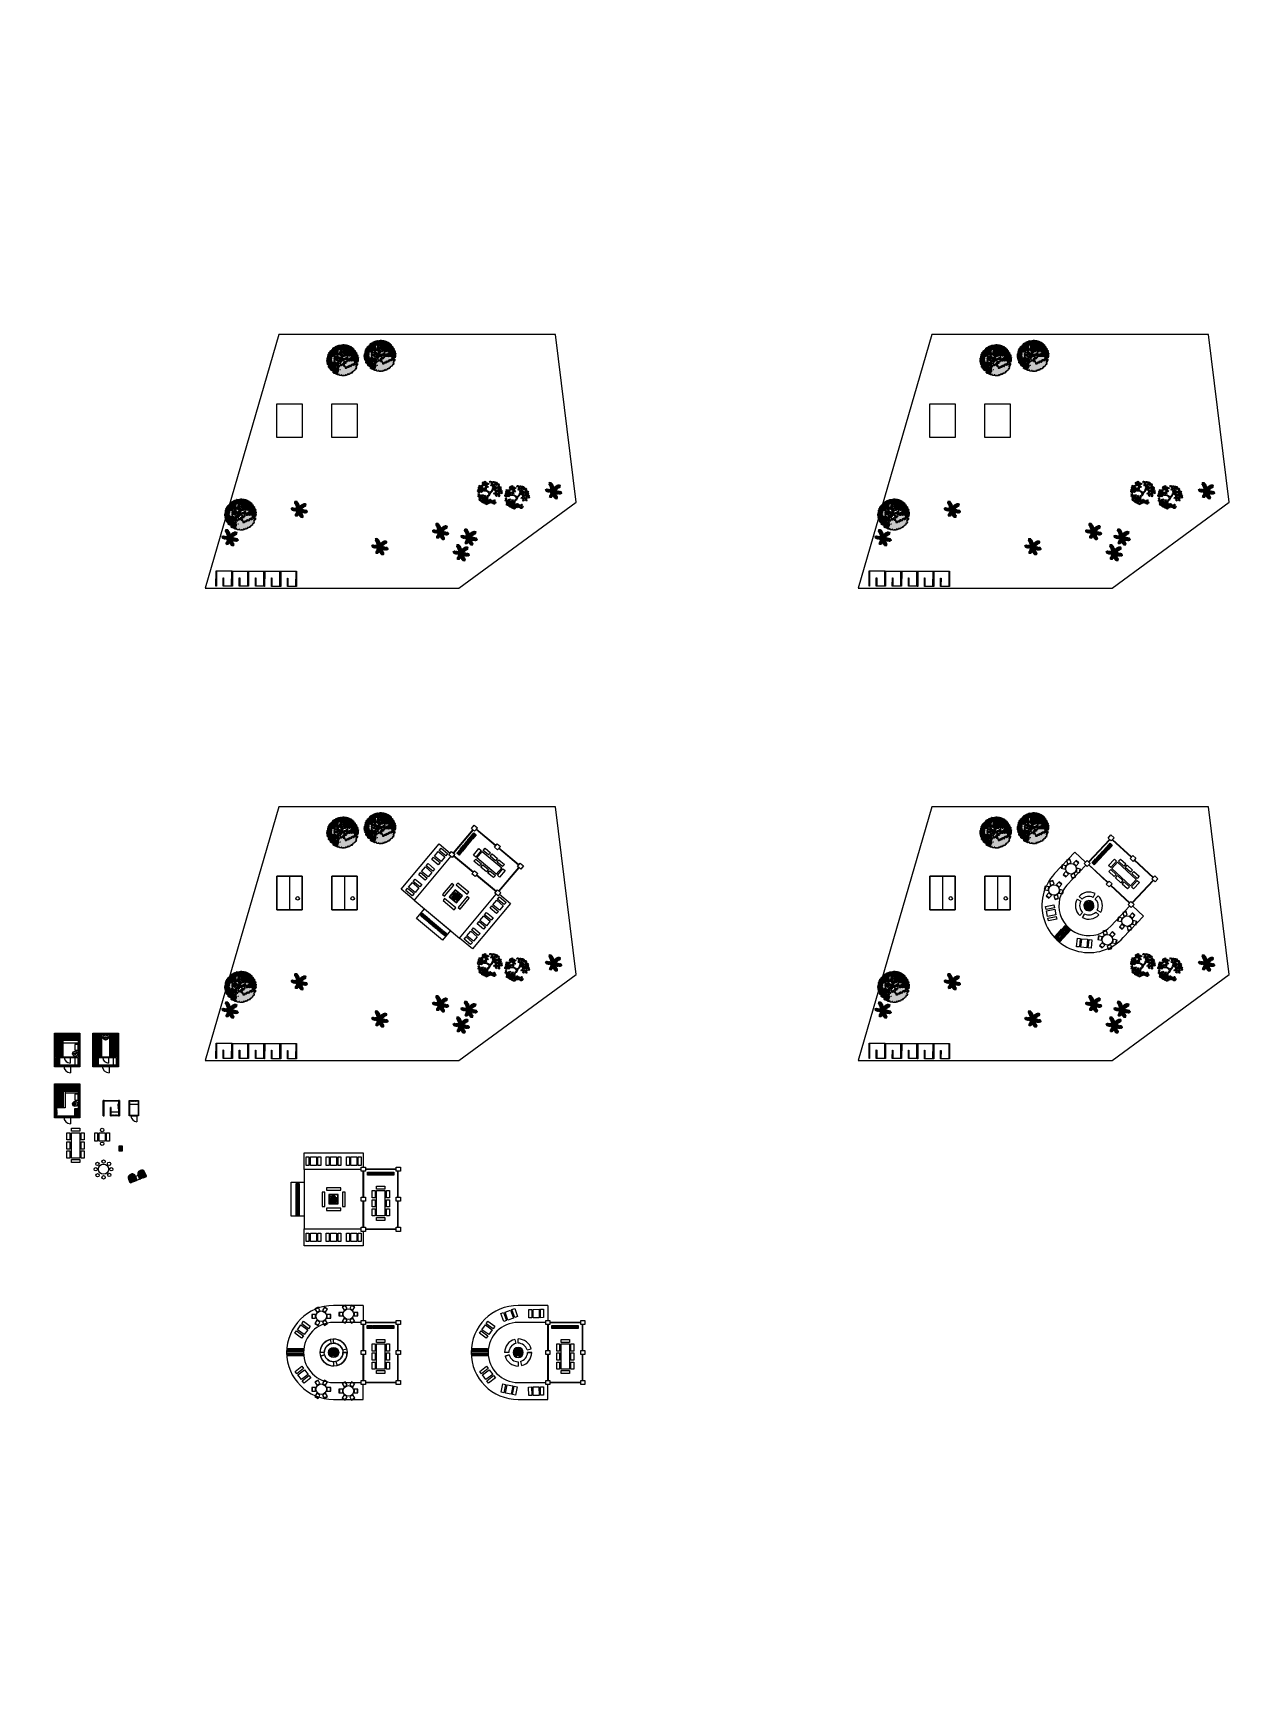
# Paper-space layout 'Лист1' of a CAD drawing. Header units: millimetres. Extents: x 20 to 180, y 28 to 249.
# The model-space entities are those that its viewports show. They can reach past a viewport. Long polylines and large blocks are cut down to what shows.
import ezdxf

# ---------------------------------------------------------------- set-up
doc = ezdxf.new("R2010")
doc.units = ezdxf.units.MM
for name, color, linetype in [('2. Мебель', 114, 'Continuous'), ('plant', 114, 'Continuous'), ('zelen', 69, 'Continuous')]:
    doc.layers.add(name, color=color, linetype=linetype)
for name, color, linetype, lineweight in [('двери', 5, 'Continuous', 25), ('мебель', 44, 'Continuous', 25), ('оборудование', 30, 'Continuous', 25), ('раздевалки', 40, 'Continuous', 25), ('размер', 1, 'Continuous', 25), ('стены', 7, 'Continuous', 25), ('территория', 74, 'Continuous', 25)]:
    doc.layers.add(name, color=color, linetype=linetype, lineweight=lineweight)
doc.layers.add('площадь', color=2, linetype='Continuous', lineweight=25, plot=False)
doc.layers.get('размер').off()
pattern_1 = [(37.5, (7.89294, 546.02967), (-0.0160003, 0.48941324), [0, -0.38608, 0, -0.4318, 0, -0.41275]), (7.5, (7.89294, 546.0297), (0.4495233, 0.7168251), [0, -0.20828, 0, -0.34798, 0, -0.13335]), (327.5, (7.5805, 546.02967), (0.79099237, 0.0014372), [0, -0.127, 0, -0.4572, 0, -0.5969]), (317.5, (7.5805, 546.0297), (0.76355645, 0.2229293), [0, -0.0635, 0, -0.29972, 0, -0.3429])]

# ---------------------------------------------------------------- blocks, each defined once
blk = doc.blocks.new('tree_ris1')
at = {"layer": 'plant'}
h = blk.add_hatch(dxfattribs=at)
h.set_pattern_fill('AR-SAND', color=256, scale=0.01, style=0)
h.set_pattern_definition(pattern_1)
h.paths.add_polyline_path([(-19.5, -1.6), (-19.6, -1.6), (-19.6, -1.4), (-19.7, -1.4), (-19.8, -1.3), (-19.8, -0.9), (-19.6, -0.9), (-19.6, -0.3), (-19.7, -0.3), (-19.7, -0.1), (-19.8, -0.1), (-19.8, 0.4), (-19.7, 0.4), (-19.7, 0.5), (-19.6, 0.5), (-19.6, 0.6), (-19.5, 0.6), (-19.5, 1.1), (-19.4, 1.1), (-19.3, 1.2), (-19.3, 1.3), (-19.2, 1.3), (-19.2, 1.6), (-19.4, 1.6), (-19.4, 1.9), (-19.6, 1.9), (-19.6, 2.2), (-19.5, 2.2), (-19.5, 2.4), (-19.4, 2.4), (-19.4, 2.5), (-19.3, 2.5), (-19.3, 2.8), (-18.9, 2.8), (-18.9, 2.7), (-18.8, 2.6), (-18.7, 2.6), (-18.7, 2.5), (-18.3, 2.5), (-18.3, 2.4), (-18.2, 2.4), (-18.2, 2.2), (-18.1, 2.2), (-18.1, 1.9), (-18.2, 1.9), (-18.3, 1.8), (-18.3, 1.4), (-18.2, 1.4), (-18.2, 1.2), (-18.1, 1.2), (-18.1, 0.2), (-17.5, 0.2), (-17.5, 0.3), (-17.4, 0.3), (-17.4, 0.4), (-17.3, 0.4), (-17.3, 0.9), (-16.6, 0.9), (-16.6, 0.8), (-16.5, 0.8), (-16.4, 0.7), (-16.4, 0.6), (-16.5, 0.6), (-16.5, 0.4), (-16.7, 0.4), (-16.7, 0.1), (-16.4, 0.1), (-16.4, -0.9), (-16.2, -1.1), (-16.1, -1.1), (-16.1, -1.2), (-15.7, -1.2), (-15.7, -1.3), (-15.7, -1), (-14.6, -1), (-14.6, -1.3), (-14.8, -1.3), (-14.8, -1.6), (-14.7, -1.6), (-14.7, -1.8), (-14.6, -1.8), (-14.6, -2.7), (-15, -2.7), (-15, -2.8), (-15.2, -2.8), (-15.2, -3), (-15.1, -3), (-15.1, -3.1), (-14.9, -3.1), (-14.8, -3.2), (-14.8, -3.4), (-14.7, -3.4), (-14.7, -3.7), (-14.3, -3.7), (-14.2, -3.6), (-13.8, -3.6), (-13.7, -3.5), (-13.4, -3.5), (-13.4, -3.4), (-13.1, -3.4), (-13.1, -4.3), (-12.3, -4.3), (-12.3, -4.2), (-11.9, -4.2), (-11.9, -4.1), (-11.7, -4.1), (-11.7, -3.2), (-11.5, -3.2), (-11.5, -3.1), (-11.1, -3.1), (-11.1, -3.2), (-10.9, -3.2), (-10.9, -3.4), (-10.7, -3.4), (-10.7, -3.3), (-10.6, -3.3), (-10.6, -3), (-9.6, -3), (-9.5, -3.1), (-9.3, -3.1), (-9.2, -3.2), (-9.2, -3.5), (-9.1, -3.5), (-9.1, -3.8), (-9.6, -3.8), (-9.7, -3.9), (-9.7, -4.2), (-9.8, -4.2), (-9.9, -4.3), (-10.2, -4.3), (-10.2, -4.4), (-10.3, -4.4), (-10.3, -4.5), (-10.4, -4.5), (-10.5, -4.6), (-10.5, -4.7), (-10.7, -4.7), (-10.7, -5), (-10.8, -5.1), (-10.8, -5.6), (-10.7, -5.6), (-10.7, -5.7), (-10.6, -5.7), (-10.6, -6.4), (-10.5, -6.5), (-10.4, -6.5), (-10.4, -6.6), (-10, -6.6), (-9.9, -6.7), (-9.6, -6.7), (-9.6, -6.8), (-9.5, -6.8), (-9.4, -6.9), (-9.4, -7), (-9.3, -7), (-9.2, -7.1), (-9.2, -7.7), (-9.3, -7.7), (-9.3, -7.9), (-9.5, -7.9), (-9.5, -8.9), (-9.4, -8.9), (-9.4, -9.1), (-9.3, -9.1), (-9.2, -9.2), (-9.2, -9.3), (-9.1, -9.3), (-8.9, -9.5), (-8.8, -9.5), (-8.8, -9.7), (-8.7, -9.7), (-8.7, -9.8), (-8.6, -9.8), (-8.5, -9.9), (-8.4, -10), (-8.3, -10), (-8.2, -10.1), (-8.1, -10.1), (-8.1, -10.2), (-7.9, -10.2), (-7.9, -10), (-8, -10), (-8, -9.9), (-7.9, -9.9), (-7.9, -9.7), (-7.8, -9.7), (-7.8, -9.6), (-7.8, -9.5), (-7.7, -9.4), (-7.6, -9.4), (-7.6, -9.3), (-7.3, -9.3), (-7.2, -9.4), (-7, -9.5), (-6.9, -9.6), (-6.8, -9.6), (-6.8, -9.7), (-6.3, -9.7), (-6.3, -9.9), (-6.2, -9.9), (-6.1, -10), (-6.1, -10.3), (-6, -10.4), (-6, -10.5), (-6.2, -10.5), (-6.2, -10.6), (-6.3, -10.7), (-6.3, -10.8), (-6.4, -10.8), (-6.4, -11.3), (-6.3, -11.3), (-6.3, -11.5), (-6.2, -11.5), (-6.1, -11.6), (-6.1, -11.7), (-6, -11.8), (-5.9, -11.8), (-5.9, -12.1), (-5.8, -12.2), (-5.8, -12.8), (-6, -12.8), (-6, -12.9), (-6.1, -13), (-6.2, -13), (-6.2, -13.2), (-6.3, -13.2), (-6.3, -14.9), (-6.9, -14.9), (-6.9, -15.3), (-6.8, -15.3), (-6.8, -15.4), (-6.9, -15.4), (-6.9, -15.5), (-7.1, -15.5), (-7.1, -15.7), (-7, -15.8), (-6.8, -15.8), (-6.8, -16.2), (-6.9, -16.2), (-6.9, -16.4), (-7.7, -16.4), (-7.7, -16.5), (-7.8, -16.5), (-7.8, -16.6), (-7.8, -16.9), (-7.8, -16.9), (-7.8, -17.2), (-7.8, -17.2), (-7.8, -17.4), (-8, -17.4), (-7.9, -17.4), (-8.6, -17.4), (-8.7, -17.3), (-8.7, -17.2), (-8.8, -17.2), (-8.8, -17.1), (-8.9, -17.1), (-8.9, -16.9), (-9, -16.9), (-9.1, -16.8), (-9.1, -16.7), (-9.7, -16.7), (-9.7, -16.8), (-10.3, -16.8), (-10.4, -16.7), (-10.5, -16.6), (-10.9, -16.6), (-10.9, -16.5), (-11.2, -16.5), (-11.2, -16.4), (-11.4, -16.4), (-11.4, -15.8), (-11.8, -15.8), (-11.9, -15.7), (-12, -15.7), (-12, -15.4), (-11.9, -15.4), (-11.9, -15.2), (-11.8, -15.2), (-11.8, -14.5), (-12, -14.5), (-12, -14.4), (-11.9, -14.4), (-11.9, -14.2), (-11.8, -14.2), (-11.8, -13.7), (-12, -13.7), (-12, -13.6), (-12.1, -13.6), (-12.1, -13.4), (-12.2, -13.4), (-12.3, -13.3), (-12.4, -13.3), (-12.5, -13.2), (-13.9, -13.2), (-13.9, -12.9), (-14, -12.8), (-14.6, -12.8), (-14.6, -12.7), (-14.7, -12.7), (-14.7, -12.6), (-14.8, -12.6), (-14.8, -12.3), (-15.1, -12.3), (-15.1, -12.2), (-15.4, -12.2), (-15.4, -12.1), (-15.5, -12), (-15.6, -11.9), (-15.6, -11.6), (-15.5, -11.6), (-15.5, -11.5), (-15.3, -11.5), (-15.3, -11.2), (-15.4, -11.1), (-15.4, -11), (-15.5, -10.9), (-15.6, -10.9), (-15.6, -10.8), (-15.7, -10.8), (-15.8, -10.7), (-15.9, -10.6), (-15.9, -10.4), (-15.8, -10.4), (-15.8, -10.2), (-15.9, -10.1), (-15.9, -10), (-16, -10), (-16.1, -9.9), (-16.1, -9.8), (-17.1, -9.8), (-17.1, -9.1), (-17.2, -9), (-17.3, -9), (-17.3, -8.9), (-17.5, -8.9), (-17.5, -8.8), (-17.8, -8.8), (-17.8, -8.6), (-17.9, -8.6), (-17.9, -7.4), (-17.8, -7.4), (-17.7, -7.3), (-17.6, -7.3), (-17.6, -7.2), (-17.4, -7.2), (-17.4, -6.8), (-17.5, -6.7), (-18.1, -6.7), (-18.1, -6.5), (-18, -6.5), (-17.9, -6.4), (-17.9, -6), (-18.2, -6), (-18.2, -5.9), (-18.3, -5.9), (-18.4, -5.8), (-18.4, -5.7), (-18.5, -5.6), (-18.6, -5.6), (-18.7, -5.5), (-18.9, -5.5), (-19, -5.4), (-19, -5.1), (-18.9, -5.1), (-18.9, -5), (-18.7, -5), (-18.7, -4.6), (-18.8, -4.6), (-18.8, -4.5), (-18.9, -4.5), (-18.9, -4.4), (-19, -4.4), (-19, -4.3), (-18.9, -4.2), (-18.9, -3.6), (-19.4, -3.6), (-19.4, -3.4), (-19.3, -3.4), (-19.3, -3.3), (-19.1, -3.3), (-19.1, -3.2), (-18.9, -3.2), (-18.9, -2.8), (-19, -2.8), (-19, -2.7), (-19.1, -2.7), (-19.1, -2.6), (-19.4, -2.6), (-19.4, -2.1)])
h = blk.add_hatch(dxfattribs=at)
h.set_pattern_fill('AR-SAND', color=256, scale=0.01, style=0)
h.set_pattern_definition(pattern_1)
h.paths.add_polyline_path([(-16.9, 1.4), (-16.9, 1.6), (-17.7, 1.6), (-17.7, 2.4), (-17.8, 2.4), (-17.8, 2.5), (-18.2, 2.5), (-18.2, 3.3), (-18.7, 3.3), (-18.7, 3.4), (-18.8, 3.4), (-18.8, 3.5), (-18.9, 3.6), (-19, 3.6), (-19, 3.8), (-18.9, 3.8), (-18.9, 4), (-18.8, 4), (-18.8, 4.7), (-18.9, 4.7), (-18.9, 5.4), (-18.8, 5.5), (-18.7, 5.5), (-18.7, 5.6), (-18.6, 5.6), (-18.5, 5.7), (-18.5, 5.9), (-18.3, 5.9), (-18.3, 5.8), (-17.7, 5.8), (-17.7, 6.3), (-17.8, 6.3), (-17.8, 6.4), (-18, 6.4), (-18, 6.5), (-18.2, 6.5), (-18.2, 6.7), (-18.4, 6.7), (-18.4, 7.4), (-18.2, 7.4), (-18.2, 7.5), (-18.1, 7.5), (-18.1, 8), (-17.7, 8), (-17.7, 8.2), (-17.6, 8.3), (-17.4, 8.4), (-17.3, 8.5), (-17.2, 8.5), (-17.2, 9.3), (-17.4, 9.3), (-17.4, 9.7), (-17.3, 9.7), (-17.3, 9.8), (-16.8, 9.8), (-16.8, 9.7), (-16.4, 9.7), (-16.4, 10.4), (-15.9, 10.4), (-15.9, 11.2), (-15.8, 11.2), (-15.8, 11.8), (-15.7, 11.9), (-15.5, 11.9), (-15.5, 11.6), (-15.4, 11.6), (-15.4, 11.5), (-15.3, 11.5), (-15.3, 11.4), (-14.5, 11.4), (-14.5, 11.2), (-14.6, 11.2), (-14.6, 11.1), (-13.7, 11.1), (-13.7, 11.2), (-13.6, 11.2), (-13.6, 11.5), (-13.7, 11.5), (-13.7, 11.6), (-13.8, 11.6), (-13.9, 11.7), (-14, 11.7), (-14, 11.8), (-14.4, 11.8), (-14.4, 11.9), (-14.6, 11.9), (-14.6, 12.4), (-14.5, 12.4), (-14.5, 12.5), (-14.2, 12.5), (-14.2, 12.6), (-13.9, 12.6), (-13.9, 12.9), (-13.5, 12.9), (-13.5, 13), (-13.4, 13), (-13.4, 13.8), (-12.8, 13.8), (-12.6, 13.9), (-12.6, 14.6), (-12.7, 14.6), (-12.7, 14.9), (-12.6, 14.9), (-12.6, 15), (-12.5, 15), (-12.5, 15.1), (-11.8, 15.1), (-11.8, 15.3), (-11.7, 15.4), (-11.7, 15.5), (-11.6, 15.5), (-11.6, 15.8), (-10.7, 15.8), (-10.7, 16.2), (-10.5, 16.2), (-10.5, 16.3), (-10.4, 16.3), (-10.3, 16.4), (-10.2, 16.5), (-10, 16.5), (-10, 16), (-9.5, 16), (-9.5, 16.4), (-9.6, 16.4), (-9.6, 16.6), (-9.7, 16.6), (-9.7, 16.8), (-8.8, 16.8), (-8.8, 17.4), (-8.7, 17.4), (-8.7, 17.5), (-8.6, 17.5), (-8.6, 17.6), (-7.5, 17.6), (-7.5, 18), (-7.4, 18), (-7.4, 18.1), (-7.2, 18.1), (-7.2, 18.2), (-6.9, 18.2), (-6.9, 18), (-6.6, 18), (-6.6, 18.2), (-6.4, 18.2), (-6.4, 18.3), (-5.9, 18.3), (-5.9, 18.2), (-5.8, 18.2), (-5.8, 18), (-5.2, 18), (-5.2, 18.7), (-5.3, 18.7), (-5.3, 19), (-4.9, 19), (-5, 19), (-4.8, 19), (-4.8, 19), (-4.7, 19), (-4.7, 18.8), (-3.7, 18.8), (-3.7, 19), (-3.6, 19), (-3.5, 19), (-3.1, 19), (-3.1, 19.1), (-2.8, 19.1), (-2.8, 18.7), (-3.1, 18.6), (-3.1, 18.3), (-3, 18.2), (-2.8, 18.2), (-2.7, 18.1), (-0.1, 18.1), (0, 18), (0.1, 18), (0.1, 17.9), (0.2, 17.9), (0.2, 17.3), (-0.8, 17.3), (-0.8, 17.4), (-0.9, 17.4), (-0.9, 17.5), (-0.9, 17.2), (-0.7, 17.2), (-0.7, 17.1), (-0.6, 17.1), (-0.5, 17), (-0.5, 16.4), (-0.3, 16.4), (-0.3, 16.2), (-0.2, 16.1), (-0.1, 16), (-0.6, 16), (-0.6, 15.9), (-0.8, 15.9), (-0.8, 15.4), (-0.7, 15.4), (-0.7, 15.2), (-0.6, 15.2), (-0.5, 15.1), (-0.5, 14.9), (-0.4, 14.9), (-0.4, 14.8), (-0.3, 14.8), (-0.3, 14), (-0.4, 14), (-0.4, 13.5), (-0.6, 13.5), (-0.6, 13.3), (-1.3, 13.3), (-1.3, 13.4), (-1.5, 13.4), (-1.8, 13.5), (-1.9, 13.6), (-2.3, 13.6), (-2.3, 13.8), (-2.4, 13.8), (-2.4, 14.6), (-2.5, 14.6), (-2.5, 14.7), (-2.7, 14.7), (-2.7, 14.8), (-3, 14.8), (-3, 14.7), (-3.1, 14.7), (-3.1, 14.6), (-3.5, 14.6), (-3.5, 14.7), (-3.6, 14.8), (-3.7, 14.8), (-3.7, 15.1), (-3.8, 15.1), (-3.8, 15.7), (-4, 15.7), (-4, 15.8), (-4.4, 15.8), (-4.7, 15.9), (-4.9, 15.9), (-4.9, 15), (-5, 15), (-4.9, 15), (-6.1, 15), (-6.1, 14.1), (-6, 14.1), (-6, 14), (-5.9, 13.9), (-5.9, 13.5), (-6, 13.5), (-6, 13.4), (-6.2, 13.4), (-6.2, 13.2), (-6.3, 13.1), (-6.4, 13.1), (-6.4, 11.8), (-6.3, 11.8), (-6.3, 11.7), (-6.6, 11.7), (-6.7, 11.8), (-6.8, 11.8), (-6.8, 11), (-6.7, 11), (-6.7, 10.7), (-6.6, 10.7), (-6.6, 10.6), (-6.5, 10.6), (-6.5, 10), (-6.6, 10), (-6.6, 9.1), (-6.5, 9.1), (-6.5, 8.8), (-7.5, 8.8), (-7.5, 8.9), (-7.8, 8.9), (-7.8, 9), (-8, 9), (-8, 9.1), (-8.1, 9.1), (-8.1, 9.2), (-8.2, 9.2), (-8.2, 9.3), (-8.3, 9.3), (-8.3, 9.1), (-8.4, 9.1), (-8.4, 8.4), (-8.7, 8.4), (-8.7, 8.5), (-9.1, 8.5), (-9.1, 8.6), (-9.3, 8.6), (-9.3, 8.7), (-9.4, 8.7), (-9.4, 8.8), (-9.6, 8.8), (-9.6, 8.5), (-9.7, 8.5), (-9.7, 7.9), (-10.3, 7.9), (-10.3, 8), (-10.5, 8), (-10.5, 7.9), (-11, 7.9), (-11, 7.7), (-11.1, 7.7), (-11.1, 7.2), (-11.9, 7.2), (-11.9, 7), (-11.8, 7), (-11.8, 6.8), (-11.7, 6.7), (-11.6, 6.6), (-11.6, 6.5), (-11.7, 6.5), (-11.7, 6.2), (-11.8, 6.1), (-11.8, 6), (-12.2, 6), (-12.2, 6.4), (-13.7, 6.4), (-13.6, 6.3), (-13.6, 5.8), (-13.7, 5.8), (-13.7, 5.7), (-14, 5.7), (-14.1, 5.8), (-14.2, 5.8), (-14.2, 6.2), (-14.9, 6.2), (-15, 6.1), (-15, 5.8), (-14.9, 5.7), (-14.9, 5.6), (-15.1, 5.6), (-15.2, 5.5), (-15.4, 5.5), (-15.4, 5.4), (-15.5, 5.3), (-15.5, 4.8), (-15.4, 4.7), (-15.3, 4.7), (-15.3, 4.6), (-15.2, 4.6), (-15.1, 4.5), (-15.1, 4), (-15.5, 4), (-15.5, 3.5), (-15.2, 3.5), (-15.2, 3.4), (-15.1, 3.4), (-15.1, 2.9), (-15.2, 2.9), (-15.2, 2.7), (-15.3, 2.7), (-15.4, 2.6), (-15.4, 2.4), (-15.5, 2.4), (-15.5, 2.3), (-15.9, 2.3), (-15.9, 2.4), (-16.3, 2.4), (-16.3, 1.9), (-16.2, 1.9), (-16.2, 1.5), (-16.6, 1.5)])
h = blk.add_hatch(dxfattribs=at)
h.set_pattern_fill('AR-SAND', color=256, scale=0.01, style=0)
h.set_pattern_definition(pattern_1)
h.paths.add_polyline_path([(-5.7, 9.1), (-5.7, 9.4), (-5.8, 9.5), (-5.8, 9.8), (-5.9, 9.8), (-5.9, 9.9), (-6, 9.9), (-6, 10), (-6.1, 10.1), (-6.2, 10.1), (-6.2, 10.4), (-6.3, 10.4), (-6.3, 10.6), (-5.7, 10.6), (-5.7, 10.9), (-5.8, 10.9), (-5.8, 11.1), (-5.9, 11.1), (-6, 11.2), (-6, 11.5), (-5.9, 11.5), (-5.9, 12.2), (-5.8, 12.3), (-5.7, 12.3), (-5.7, 12.5), (-5.6, 12.5), (-5.6, 12.8), (-5.5, 12.9), (-5.4, 12.9), (-5.4, 13), (-5.3, 13.1), (-5.2, 13.1), (-5.2, 13.4), (-5.3, 13.4), (-5.3, 13.7), (-5.4, 13.7), (-5.4, 13.8), (-5.5, 13.9), (-5.5, 14.3), (-5.4, 14.3), (-5.4, 14.4), (-4.6, 14.4), (-4.6, 14.3), (-4.5, 14.3), (-4.5, 13.9), (-3.9, 13.9), (-3.9, 14.1), (-3.4, 14.1), (-3.4, 13.2), (-3.3, 13.2), (-3.3, 13.1), (-2.7, 13.1), (-2.6, 13), (-2.6, 12.7), (-2.3, 12.7), (-2.3, 12.8), (-2.2, 12.8), (-2.2, 13), (-2.1, 13), (-2.1, 13.1), (-1.3, 13.1), (-1.1, 13), (-0.9, 13), (-0.9, 12.9), (-0.8, 12.9), (-0.8, 12.7), (-0.7, 12.7), (-0.7, 12.6), (-0.6, 12.6), (-0.6, 12.9), (0.3, 12.9), (0.3, 12.6), (0.2, 12.6), (0.2, 12.5), (0.1, 12.5), (0.1, 12.4), (0.2, 12.4), (0.2, 12.3), (0.6, 12.3), (0.7, 12.2), (0.8, 12.2), (0.8, 11.6), (0.9, 11.6), (0.9, 11.1), (0.8, 11.1), (0.8, 10.8), (0.9, 10.7), (0.9, 10.6), (1.1, 10.6), (1.1, 10.1), (1, 10.1), (1, 10), (0.9, 10), (0.9, 9.9), (0.8, 9.9), (0.8, 9.7), (0.2, 9.7), (0.1, 9.8), (0.1, 9.9), (0, 9.9), (0, 10), (-0.1, 10), (-0.1, 10.1), (-0.2, 10.1), (-0.2, 10.2), (-0.5, 10.2), (-0.5, 10.3), (-0.9, 10.3), (-0.9, 11.5), (-1.6, 11.5), (-1.6, 11.1), (-2.4, 11.1), (-2.4, 10.9), (-2.8, 10.9), (-2.8, 11), (-2.9, 11.1), (-2.9, 11.6), (-3.2, 11.6), (-3.3, 11.7), (-3.5, 11.7), (-3.5, 11.8), (-3.7, 11.8), (-3.7, 11.7), (-3.6, 11.7), (-3.6, 11.6), (-3.4, 11.5), (-3.4, 11.4), (-3.3, 11.4), (-3.2, 11.3), (-3.2, 10.7), (-3.3, 10.7), (-3.3, 10.6), (-3.5, 10.6), (-3.5, 10.5), (-3.6, 10.5), (-3.7, 10.4), (-3.7, 10.3), (-3.9, 10.3), (-3.9, 9.8), (-3.8, 9.8), (-3.8, 9.5), (-3.7, 9.5), (-3.7, 9.4), (-3.6, 9.4), (-3.6, 9), (-3.7, 9), (-3.7, 8.9), (-3.8, 8.9), (-3.8, 8.1), (-4.1, 8.1), (-4.1, 8.2), (-4.3, 8.2), (-4.3, 8.4), (-4.4, 8.5), (-4.5, 8.6), (-4.6, 8.6), (-4.6, 8.4), (-5.1, 8.4), (-5.1, 8.5), (-5.2, 8.5), (-5.2, 8.6)])
h.paths.add_polyline_path([(-9.5, -2.4), (-9.5, -2.3), (-9.6, -2.2), (-9.6, -2.1), (-9.8, -2.1), (-10, -2), (-10.4, -2), (-10.4, -2.1), (-10.5, -2.1), (-10.5, -2.5), (-11.8, -2.5), (-11.8, -2.9), (-12.3, -2.9), (-12.3, -3), (-12.8, -3), (-12.8, -2.8), (-12.9, -2.8), (-12.9, -2.7), (-13, -2.7), (-12.9, -2.7), (-13.4, -2.7), (-13.4, -2.5), (-13.5, -2.5), (-13.5, -2.4), (-13.6, -2.4), (-13.6, -1.8), (-13.4, -1.8), (-13.4, -1.7), (-13.3, -1.7), (-13.3, -1.6), (-13.7, -1.6), (-13.8, -1.5), (-13.8, -0.6), (-13.9, -0.5), (-13.9, -0.2), (-14.5, -0.2), (-14.5, 0), (-14.4, 0), (-14.3, 0.1), (-14.2, 0.1), (-14.2, 0.3), (-14.3, 0.3), (-14.3, 0.4), (-14.4, 0.4), (-14.5, 0.5), (-14.8, 0.5), (-14.9, 0.6), (-15.1, 0.6), (-15.1, 1.1), (-15, 1.2), (-14.9, 1.3), (-14.8, 1.3), (-14.7, 1.4), (-14.6, 1.4), (-14.6, 1.7), (-14, 1.7), (-13.9, 1.8), (-13.9, 1.9), (-13.8, 2), (-13.8, 2.1), (-13.7, 2.1), (-13.7, 2.7), (-13.8, 2.8), (-13.9, 2.8), (-13.9, 2.9), (-14.2, 3), (-14.4, 3), (-14.6, 3.1), (-14.7, 3.1), (-14.8, 3.2), (-15, 3.2), (-14.9, 3.3), (-14.8, 3.4), (-14.7, 3.4), (-14.7, 3.5), (-14.5, 3.5), (-14.5, 3.6), (-14.3, 3.6), (-14.3, 3.7), (-14.2, 3.7), (-14.2, 4), (-14.4, 4), (-14.4, 4.1), (-14.5, 4.2), (-14.6, 4.2), (-14.6, 4.7), (-14.5, 4.7), (-14.5, 4.8), (-14.4, 4.8), (-14.3, 4.9), (-13.9, 4.9), (-13.9, 4.8), (-13.5, 4.8), (-13.5, 4.7), (-13.4, 4.7), (-13.4, 4.9), (-13.3, 5), (-13.3, 5.2), (-13.2, 5.3), (-13.1, 5.4), (-13, 5.4), (-13.1, 5.4), (-12.9, 5.4), (-12.8, 5.3), (-12.7, 5.3), (-12.6, 5.2), (-12.2, 5.2), (-12.2, 5.3), (-12, 5.3), (-12, 5.4), (-11.9, 5.5), (-11.8, 5.5), (-11.8, 5.6), (-11.5, 5.6), (-11.4, 5.7), (-11, 5.7), (-11, 5.6), (-10.8, 5.6), (-10.8, 5.9), (-10.7, 5.9), (-10.7, 6.2), (-10.6, 6.2), (-10.6, 6.3), (-10.5, 6.3), (-10.5, 6.5), (-9.1, 6.5), (-9.1, 7.2), (-8.9, 7.2), (-8.8, 7.3), (-8.5, 7.3), (-8.5, 7.2), (-8.4, 7.2), (-8.4, 7.1), (-8.1, 7.1), (-8, 7), (-8, 6.7), (-7.7, 6.7), (-7.7, 7.5), (-7.5, 7.5), (-7.5, 7.7), (-6.2, 7.7), (-6.2, 6.8), (-6.3, 6.8), (-6.3, 6.4), (-6.2, 6.3), (-6.2, 6.2), (-6.1, 6.1), (-6, 6.1), (-6, 5.8), (-5.9, 5.7), (-5.9, 5.6), (-6, 5.5), (-6.1, 5.5), (-6.1, 5.4), (-7.5, 5.4), (-7.5, 5.3), (-7.6, 5.2), (-7.7, 5.2), (-7.7, 4.8), (-7.8, 4.7), (-7.8, 4.2), (-9.1, 4.2), (-9.1, 4.3), (-9.3, 4.3), (-9.3, 4.4), (-9.5, 4.4), (-9.5, 4.5), (-9.7, 4.5), (-9.7, 4.7), (-10.2, 4.7), (-10.3, 4.6), (-10.5, 4.6), (-10.5, 4.5), (-10.6, 4.4), (-10.6, 3.9), (-10.4, 3.8), (-10.3, 3.7), (-10.2, 3.7), (-10.2, 3.6), (-10.1, 3.5), (-10, 3.5), (-10, 3.4), (-10.1, 3.4), (-10.3, 3.2), (-10.8, 3.2), (-10.9, 3.1), (-10.9, 2.9), (-11, 2.9), (-11, 2.5), (-11.1, 2.4), (-11.1, 1.5), (-11, 1.5), (-11, 1.3), (-10.9, 1.3), (-10.9, 1.2), (-10.8, 1.2), (-10.8, 1), (-10.7, 1), (-10.7, 0.4), (-10.8, 0.4), (-10.9, 0.3), (-10.9, 0.2), (-11, 0.1), (-11.1, 0), (-11.1, -0.4), (-11, -0.4), (-11, -0.5), (-10.4, -0.5), (-10.4, -0.4), (-10.3, -0.3), (-10.2, -0.2), (-10.1, -0.1), (-10, 0), (-9.8, 0.1), (-9.8, 0.2), (-9.6, 0.3), (-9.4, 0.4), (-9.4, 0.5), (-8.6, 0.5), (-8.6, 0.1), (-7.9, 0.1), (-7.8, 0), (-7.8, 0), (-7.8, -0.1), (-7.7, -0.1), (-7.6, -0.2), (-6.8, -0.2), (-6.8, -0.1), (-6.7, -0.1), (-6.6, 0), (-6.6, 0.1), (-6.2, 0.1), (-6.2, -0.1), (-6.1, -0.1), (-6.1, -0.3), (-6, -0.4), (-5.9, -0.4), (-5.9, -0.5), (-5.8, -0.6), (-5.7, -0.7), (-5.7, -0.8), (-5.6, -0.9), (-5.5, -0.9), (-5.5, -1.1), (-5.3, -1.1), (-5.3, -1.2), (-4.7, -1.2), (-4.6, -1.3), (-4.6, -2.3), (-4.7, -2.4), (-5, -2.4), (-5, -2.3), (-5.2, -2.3), (-5.2, -2.2), (-5.3, -2.2), (-5.3, -2.1), (-5.4, -2.1), (-5.5, -2), (-5.8, -2), (-5.8, -2.6), (-5.9, -2.6), (-6, -2.7), (-6.4, -2.7), (-6.4, -2.5), (-6.9, -2.5), (-6.9, -2.9), (-6.8, -2.9), (-6.8, -3.2), (-6.9, -3.2), (-6.9, -3.9), (-6.8, -3.9), (-6.8, -4.1), (-6.7, -4.1), (-6.7, -4.2), (-6.6, -4.3), (-6.6, -5), (-7.1, -5), (-7.1, -5.1), (-7.3, -5.1), (-7.3, -5.3), (-7.4, -5.3), (-7.4, -5.4), (-7.5, -5.5), (-7.5, -6), (-7.4, -6), (-7.4, -6.8), (-7.3, -6.8), (-7.3, -6.9), (-7.2, -6.9), (-7.2, -7.3), (-7.3, -7.3), (-7.5, -7.4), (-7.6, -7.5), (-7.7, -7.5), (-7.7, -7.6), (-8, -7.6), (-8, -7.5), (-8.1, -7.4), (-8.2, -7.4), (-8.2, -7.3), (-8.3, -7.2), (-8.4, -7.2), (-8.4, -7), (-8.5, -7), (-8.5, -6.8), (-8.6, -6.8), (-8.6, -6.7), (-8.7, -6.7), (-8.7, -6.5), (-8.6, -6.4), (-8.6, -6.3), (-8.4, -6.2), (-8.4, -6.1), (-8.3, -6.1), (-8.3, -4.9), (-8.2, -4.8), (-8.2, -4.6), (-8.1, -4.6), (-8.1, -3), (-8.5, -3), (-8.5, -2.9)])
h.paths.add_polyline_path([(11.7, 3.6), (11.3, 3.6), (11.2, 3.7), (10.9, 3.7), (10.9, 3.8), (10.6, 3.8), (10.6, 3.7), (10.5, 3.6), (10.4, 3.5), (10.4, 3.4), (10.3, 3.4), (10.2, 3.3), (9.9, 3.3), (9.8, 3.2), (9.7, 3.2), (9.7, 2.3), (8.7, 2.3), (8.7, 2.1), (8.6, 2.1), (8.6, 1.9), (8, 1.9), (8, 2), (7.8, 2), (7.8, 2.1), (7.6, 2.1), (7.6, 1.5), (7.5, 1.5), (7.4, 1.4), (7, 1.4), (6.9, 1.3), (6.8, 1.3), (6.7, 1.2), (6.6, 1.2), (6.6, 0.8), (6.7, 0.7), (6.7, 0.5), (6.8, 0.5), (6.9, 0.4), (6.9, -0.5), (7.1, -0.5), (7.1, -0.6), (8.8, -0.6), (8.8, -0.5), (8.9, -0.5), (8.9, -0.4), (10.3, -0.4), (10.3, -0.5), (10.5, -0.5), (10.6, -0.6), (10.7, -0.6), (10.7, -0.8), (10.9, -0.8), (10.9, -0.7), (11, -0.6), (11.1, -0.6), (11.1, -0.5), (12.8, -0.5), (12.8, -0.4), (12.7, -0.4), (12.7, -0.3), (12.8, -0.3), (12.8, -0.2), (13.8, -0.2), (13.8, 0), (14.1, 0), (14.1, -0.7), (14.2, -0.8), (14.3, -0.8), (14.3, -1), (14.4, -1), (14.5, -1.1), (14.5, -1.3), (14.4, -1.3), (14.4, -1.7), (14.6, -1.7), (14.7, -1.8), (14.7, -3.3), (14.8, -3.3), (14.8, -3.4), (14.9, -3.4), (14.9, -3.5), (15, -3.5), (15, -3.6), (15.1, -3.6), (15.1, -4.1), (14.9, -4.1), (14.9, -4.2), (13.8, -4.2), (13.8, -4.4), (13.7, -4.4), (13.7, -4.7), (13.6, -4.7), (13.6, -4.8), (13.5, -4.8), (13.5, -4.9), (13.4, -4.9), (13.4, -5), (12.7, -5), (12.8, -5), (12.3, -5), (12.3, -5.1), (12.1, -5.1), (12.1, -5.2), (11.9, -5.2), (11.9, -5.3), (11.6, -5.3), (11.6, -5.1), (11.5, -5.1), (11.5, -5.2), (11.2, -5.2), (11.2, -5.5), (11.1, -5.5), (11.1, -6), (11, -6), (11, -6.1), (10.4, -6.1), (10.4, -6), (10.2, -6), (10.2, -6.9), (9.7, -6.9), (9.7, -6.8), (9.7, -6.9), (9.5, -6.9), (9.5, -6.8), (9.3, -6.8), (9.3, -6.7), (9.3, -6.8), (9.2, -6.9), (9.2, -7.3), (8.9, -7.3), (8.9, -7.1), (8.8, -7.1), (8.8, -6.7), (8.7, -6.7), (8.7, -6.6), (8.3, -6.6), (8.3, -7), (8.2, -7), (8.2, -7.4), (7.8, -7.4), (7.8, -7.2), (7.7, -7.2), (7.7, -7.1), (7.2, -7.1), (7.2, -7.2), (7.1, -7.3), (7, -7.4), (7, -7.9), (6.6, -7.9), (6.6, -8), (6.5, -8), (6.4, -8.1), (5.9, -8.1), (5.9, -8.2), (5, -8.2), (5, -8.3), (4.9, -8.3), (4.9, -8.5), (4.7, -8.5), (4.7, -8.8), (4.7, -8.8), (4.7, -9.2), (4.6, -9.2), (4.6, -9.3), (4.5, -9.3), (4.5, -9.4), (4.1, -9.4), (4.1, -9.3), (4, -9.3), (3.9, -9.2), (3.8, -9.2), (3.8, -8.8), (3.5, -8.8), (3.4, -8.7), (3.2, -8.7), (3.1, -8.6), (3, -8.6), (2.9, -8.5), (2.9, -7.9), (3, -7.9), (3, -7.5), (2.9, -7.5), (2.9, -7.3), (2.8, -7.3), (2.8, -6.7), (2.7, -6.7), (2.6, -6.6), (2.6, -6.5), (2.4, -6.5), (2.4, -6.3), (2.2, -6.3), (2.2, -6.1), (2.1, -6), (2, -6), (2, -5.9), (1.4, -5.9), (1.4, -5.8), (1.2, -5.8), (1.2, -5.9), (1, -5.9), (1, -5.8), (0.9, -5.8), (0.9, -5.6), (0.8, -5.5), (0.7, -5.4), (0.7, -5.2), (-0.1, -5.2), (-0.1, -4.3), (0, -4.3), (0, -4.2), (0.2, -4.2), (0.2, -4.1), (0.4, -4.1), (0.4, -3.3), (0.5, -3.3), (0.5, -3.1), (1.3, -3.1), (1.3, -4), (2.5, -4), (2.5, -4.1), (2.7, -4.1), (2.7, -3.8), (2.8, -3.7), (2.9, -3.7), (2.9, -3.6), (3.1, -3.6), (3.1, -3.5), (4.2, -3.5), (4.2, -3.6), (4.4, -3.6), (4.4, -3.1), (4.3, -3.1), (4.3, -3), (4.1, -3), (4.1, -3), (4, -3), (4, -2.9), (3.9, -2.9), (3.9, -2.3), (3.7, -2.3), (3.7, -1.6), (3.8, -1.6), (3.8, -1.5), (4.5, -1.5), (4.6, -1.6), (4.6, -1.7), (4.7, -1.7), (4.7, -1.8), (5.8, -1.8), (5.8, -0.8), (5.7, -0.8), (5.7, -0.7), (5.6, -0.7), (5.5, -0.6), (5.5, -0.5), (5.3, -0.5), (5.3, 0.2), (5.4, 0.2), (5.4, 0.3), (5.7, 0.3), (5.8, 0.4), (5.8, 1.4), (5.7, 1.4), (5.7, 1.6), (5.6, 1.6), (5.6, 2), (5.7, 2.1), (5.8, 2.1), (5.8, 2.4), (5.9, 2.4), (6, 2.5), (6.1, 2.5), (6.2, 2.6), (6.2, 2.7), (6.3, 2.7), (6.3, 2.8), (6.4, 2.8), (6.4, 3.3), (6.3, 3.4), (6.3, 4.3), (6.1, 4.3), (6.1, 4.4), (5.9, 4.4), (5.9, 5), (6, 5), (6, 5.1), (6.2, 5.1), (6.2, 5.4), (6.1, 5.4), (6.1, 5.7), (6.2, 5.7), (6.2, 5.8), (6.9, 5.8), (6.9, 5.9), (7, 5.9), (7, 6), (7.1, 6), (7.1, 7), (7, 7), (7, 7.4), (7.1, 7.4), (7.1, 7.5), (7.9, 7.5), (7.9, 7.1), (8, 7.1), (8, 6.2), (7.9, 6.1), (7.8, 6), (7.8, 5.7), (7.9, 5.6), (8.4, 5.6), (8.5, 5.5), (8.7, 5.5), (8.8, 5.6), (8.8, 6.3), (8.9, 6.3), (9, 6.4), (9.1, 6.5), (9.6, 6.5), (9.6, 5.8), (10, 5.8), (10, 5.7), (11.1, 5.7), (11.1, 5.1), (11.5, 5.1), (11.6, 5), (11.7, 5), (11.7, 4.9)])
h.paths.add_polyline_path([(-5, -12.5), (-5, -12), (-5.2, -12), (-5.2, -11.9), (-5.4, -11.9), (-5.4, -11.8), (-5.6, -11.8), (-5.6, -11.4), (-5.5, -11.4), (-5.5, -10.1), (-5.1, -10.1), (-5.1, -9.5), (-5.2, -9.5), (-5.2, -9.4), (-5.4, -9.4), (-5.4, -9.3), (-6, -9.3), (-6, -9.2), (-6.1, -9.1), (-6.2, -9.1), (-6.2, -8.7), (-6.1, -8.7), (-6.1, -8.5), (-6, -8.5), (-5.9, -8.4), (-5.2, -8.4), (-5.2, -7.2), (-4.9, -7.2), (-4.9, -7.1), (-4.4, -7.1), (-4.4, -7.8), (-4, -7.8), (-3.9, -7.9), (-3.6, -7.9), (-3.6, -6.6), (-3.4, -6.6), (-3.4, -6.5), (-3, -6.5), (-3, -6.4), (-2.8, -6.4), (-2.8, -6.3), (-2.6, -6.3), (-2.5, -6.4), (-2.3, -6.4), (-2.3, -6.3), (-1.7, -6.3), (-1.7, -6.4), (-1.6, -6.5), (-1.2, -6.5), (-1.2, -6.3), (-1.4, -6.3), (-1.4, -5.9), (-0.6, -5.9), (-0.6, -6), (0.2, -6), (0.2, -6.1), (0.4, -6.1), (0.4, -6.2), (0.5, -6.2), (0.5, -6.9), (0.6, -7), (0.6, -7.1), (1, -7.1), (1, -6.6), (1.4, -6.6), (1.4, -6.7), (1.5, -6.7), (1.5, -7.2), (1.7, -7.2), (1.7, -7.3), (2.3, -7.3), (2.3, -7.4), (2.4, -7.4), (2.5, -7.5), (2.5, -8.6), (2.6, -8.6), (2.6, -8.7), (2.9, -8.7), (2.9, -9), (3, -9), (3, -9.6), (2.9, -9.6), (2.9, -9.9), (4, -9.9), (3.9, -9.9), (4.1, -9.9), (4.2, -10), (4.3, -10), (4.4, -10.1), (4.6, -10.1), (4.6, -10), (4.7, -9.9), (4.7, -9.9), (4.7, -9.7), (4.8, -9.7), (4.8, -9.6), (4.9, -9.6), (4.9, -9.5), (5.7, -9.5), (5.7, -8.6), (5.8, -8.6), (5.8, -8.5), (6.3, -8.5), (6.3, -8.6), (6.4, -8.6), (6.4, -8.7), (6.6, -8.7), (6.6, -8.8), (6.7, -8.8), (6.8, -8.9), (7.1, -8.9), (7.2, -8.8), (7.2, -8.7), (7.3, -8.6), (7.9, -8.6), (7.9, -8.3), (7.8, -8.3), (7.8, -8.2), (7.7, -8.1), (7.6, -8.1), (7.6, -7.8), (8.5, -7.8), (8.5, -8.1), (8.8, -8.1), (8.8, -7.5), (8.9, -7.5), (8.9, -7.4), (9.6, -7.4), (9.6, -7.5), (10.1, -7.5), (10.1, -7.6), (10.2, -7.7), (10.4, -7.8), (10.7, -7.8), (10.7, -6.9), (11.5, -6.9), (11.5, -6.7), (11.4, -6.7), (11.4, -6.6), (11.3, -6.5), (11.2, -6.5), (11.2, -6.4), (11, -6.4), (11, -6.2), (11.1, -6.2), (11.1, -6.1), (11.7, -6.1), (11.7, -6.2), (11.9, -6.2), (11.9, -6.3), (12.3, -6.3), (12.3, -5.5), (12.5, -5.5), (12.5, -5.4), (13, -5.4), (13, -5.6), (13.2, -5.6), (13.2, -5.7), (13.3, -5.7), (13.3, -6.1), (13.4, -6.2), (13.8, -6.2), (14, -6), (14, -5.2), (14.4, -5.2), (14.4, -5.5), (14.5, -5.5), (14.5, -5.6), (14.7, -5.6), (14.7, -5.7), (14.9, -5.7), (14.9, -5.8), (14.9, -5.3), (15.1, -5.3), (15.1, -5.2), (15.9, -5.2), (15.9, -5.4), (15.9, -5), (16.5, -5), (16.5, -5.5), (17, -5.5), (17, -5.7), (17.1, -5.7), (17.2, -5.8), (17.2, -5.9), (17.2, -5.3), (17.2, -5.3), (17.2, -5.1), (17.3, -5.1), (17.3, -4.9), (17.4, -4.9), (17.4, -4.8), (17.7, -4.8), (17.7, -4.1), (18.4, -4.1), (18.4, -4.2), (18.5, -4.2), (18.5, -4.4), (18.6, -4.4), (18.6, -4.5), (18.7, -4.5), (18.7, -4.7), (18.6, -4.7), (18.5, -4.8), (18.5, -5.4), (18.6, -5.4), (18.6, -5.9), (18.5, -5.9), (18.5, -6), (18.2, -6), (18.2, -6.6), (17.4, -6.6), (17.4, -8), (17, -8), (16.9, -7.9), (16.9, -7.8), (16.8, -7.7), (16.7, -7.7), (16.7, -7.5), (16.5, -7.5), (16.5, -7.9), (16.4, -8), (16.4, -8.2), (16.7, -8.2), (16.7, -8.8), (16.6, -8.9), (16.6, -9.1), (16.5, -9.1), (16.5, -9.2), (17.2, -9.2), (17.2, -9.8), (16.7, -9.8), (16.7, -9.9), (16.8, -9.9), (16.8, -10.6), (16.7, -10.6), (16.7, -11.3), (16, -11.3), (16, -11.2), (15.9, -11.2), (15.9, -11.1), (15.8, -11.1), (15.8, -10.8), (15.7, -10.8), (15.7, -10.7), (15.6, -10.7), (15.6, -10.8), (15.4, -10.8), (15.4, -11.5), (15.2, -11.5), (15.2, -11.8), (15.1, -11.8), (15.1, -13), (15, -13), (15, -13.1), (14.5, -13.1), (14.5, -13.3), (14.1, -13.3), (14.1, -13.2), (13.9, -13.2), (13.9, -13.3), (13.7, -13.3), (13.7, -13.4), (13.6, -13.4), (13.6, -14), (12.6, -14), (12.6, -14.3), (12.7, -14.4), (12.8, -14.4), (12.8, -14.9), (12.2, -14.9), (12.2, -14.8), (12, -14.8), (12, -14.7), (11.9, -14.7), (11.9, -15.1), (11.8, -15.1), (11.8, -15.5), (11.7, -15.5), (11.7, -15.9), (11.8, -15.9), (11.8, -16), (11.7, -16.1), (11.6, -16.1), (11.6, -16.2), (11, -16.2), (11, -15.6), (10.7, -15.6), (10.7, -16.3), (10.6, -16.3), (10.5, -16.4), (10.4, -16.5), (10.3, -16.5), (10.3, -16.6), (9.7, -16.6), (9.7, -16.5), (9.6, -16.5), (9.5, -16.4), (8.8, -16.4), (8.8, -16.6), (8.9, -16.7), (9, -16.8), (9.1, -16.8), (9.1, -17), (9, -17), (9, -17.2), (8.4, -17.2), (8.4, -17.8), (8.1, -17.8), (8.1, -17.9), (7.8, -17.9), (7.8, -17.3), (7.3, -17.3), (7.3, -18), (6.9, -18), (6.9, -18.3), (6.7, -18.3), (6.7, -18.4), (6.1, -18.4), (6.1, -18.1), (6.2, -18.1), (6.2, -17.6), (6.1, -17.6), (6.1, -17.5), (5.9, -17.5), (5.8, -17.6), (5.7, -17.7), (5.7, -17.8), (5.4, -17.8), (5.4, -18.1), (5.5, -18.2), (5.5, -18.7), (5.2, -18.7), (5.2, -18.6), (5.1, -18.5), (5, -18.5), (5, -18.4), (4.8, -18.4), (4.8, -18.6), (4.7, -18.6), (4.7, -18.7), (4.7, -18.8), (4.7, -18.9), (4.6, -18.9), (4.5, -19), (4.3, -19), (4.3, -19.1), (3.9, -19.1), (4, -19.1), (4, -18.2), (3.3, -18.2), (3.3, -18.6), (3.4, -18.6), (3.4, -18.8), (3.2, -18.8), (3.2, -19.3), (3.1, -19.3), (3, -19.4), (3, -19.5), (2.9, -19.5), (2.8, -19.6), (2, -19.6), (2, -19.1), (1.6, -19.1), (1.6, -19.2), (1.5, -19.2), (1.5, -19.6), (1, -19.6), (1, -19.2), (0.9, -19.2), (0.9, -19.1), (0.5, -19.1), (0.5, -19.6), (0.1, -19.6), (0, -19.5), (-0.1, -19.5), (-0.1, -19.3), (-0.3, -19.3), (-0.4, -19.4), (-0.4, -19.5), (-1, -19.5), (-1, -19.2), (-1.1, -19.2), (-1.2, -19.1), (-1.2, -19), (-1.4, -19), (-1.4, -18.5), (-2, -18.5), (-2, -18.7), (-2.2, -18.7), (-2.2, -19.3), (-2.6, -19.3), (-2.6, -19.2), (-2.8, -19.2), (-2.8, -19.3), (-3.7, -19.3), (-3.8, -19.2), (-4.3, -19.2), (-4.3, -18.7), (-4.4, -18.6), (-4.5, -18.5), (-4.5, -18.4), (-4.6, -18.3), (-4.7, -18.3), (-4.7, -18.2), (-4.6, -18.2), (-4.6, -17.8), (-4.7, -17.7), (-4.7, -17.6), (-5, -17.6), (-5, -17.7), (-5.1, -17.7), (-5.1, -18.2), (-5.6, -18.2), (-5.7, -18.1), (-5.9, -18.1), (-6, -18), (-6.2, -18), (-6.2, -18.4), (-6.8, -18.4), (-6.8, -18.3), (-7, -18.3), (-7, -18.2), (-7.1, -18.2), (-7.1, -18.1), (-7.2, -18.1), (-7.2, -17.8), (-6.9, -17.8), (-6.9, -17.5), (-7, -17.5), (-7, -17.4), (-7.2, -17.4), (-7.2, -17.1), (-7.1, -17.1), (-7.1, -17), (-6.9, -17), (-6.9, -16.9), (-6.5, -16.9), (-6.5, -16.3), (-6.1, -16.3), (-6.1, -15.9), (-6.2, -15.8), (-6.2, -15.7), (-6.3, -15.6), (-6.4, -15.6), (-6.4, -15.3), (-6.3, -15.3), (-6.3, -15.2), (-5.9, -15.2), (-5.9, -14.1), (-5.7, -14.1), (-5.7, -14), (-5.2, -14), (-5.2, -13.5), (-5.3, -13.5), (-5.4, -13.4), (-5.4, -13.3), (-5.5, -13.2), (-5.6, -13.2), (-5.6, -13.1), (-5.7, -13.1), (-5.7, -13), (-5.2, -13), (-5.2, -12.9)])
h = blk.add_hatch(dxfattribs=at)
h.set_pattern_fill('AR-SAND', color=256, scale=0.01, style=0)
h.set_pattern_definition(pattern_1)
edge = h.paths.add_edge_path()
edge.add_line((0.3, 15), (0.3, 15.1))
edge.add_line((0.3, 15.1), (0.4, 15.1))
edge.add_line((0.4, 15.1), (0.4, 15.2))
edge.add_line((0.4, 15.2), (0.5, 15.2))
edge.add_line((0.5, 15.2), (0.5, 15.6))
edge.add_line((0.5, 15.6), (0.6, 15.6))
edge.add_line((0.6, 15.6), (0.6, 15.8))
edge.add_line((0.6, 15.8), (0.5, 15.8))
edge.add_line((0.5, 15.8), (0.5, 15.9))
edge.add_line((0.5, 15.9), (0.3, 15.9))
edge.add_line((0.3, 15.9), (0.3, 16.8))
edge.add_line((0.3, 16.8), (0.7, 16.8))
edge.add_line((0.7, 16.8), (0.7, 16.9))
edge.add_line((0.7, 16.9), (0.8, 16.9))
edge.add_line((0.8, 16.9), (0.8, 17))
edge.add_line((0.8, 17), (0.9, 17))
edge.add_line((0.9, 17), (0.9, 17.3))
edge.add_line((0.9, 17.3), (0.8, 17.3))
edge.add_line((0.8, 17.3), (0.8, 17.6))
edge.add_line((0.8, 17.6), (1.1, 17.6))
edge.add_line((1.1, 17.6), (1.1, 18))
edge.add_line((1.1, 18), (1, 18))
edge.add_line((1, 18), (1, 18.1))
edge.add_line((1, 18.1), (0.9, 18.2))
edge.add_line((0.9, 18.2), (0.7, 18.2))
edge.add_line((0.7, 18.2), (0.6, 18.3))
edge.add_line((0.6, 18.3), (0.3, 18.3))
edge.add_line((0.3, 18.3), (0.2, 18.4))
edge.add_line((0.2, 18.4), (0.1, 18.4))
edge.add_line((0.1, 18.4), (0.1, 18.6))
edge.add_line((0.1, 18.6), (-0.1, 18.6))
edge.add_line((-0.1, 18.6), (-0.1, 18.7))
edge.add_line((-0.1, 18.7), (-0.7, 18.7))
edge.add_line((-0.7, 18.7), (-0.7, 18.6))
edge.add_line((-0.7, 18.6), (-0.8, 18.5))
edge.add_line((-0.8, 18.5), (-0.9, 18.5))
edge.add_line((-0.9, 18.5), (-0.9, 18.4))
edge.add_line((-0.9, 18.4), (-1.1, 18.4))
edge.add_line((-1.1, 18.4), (-1.1, 18.6))
edge.add_line((-1.1, 18.6), (-1.6, 18.6))
edge.add_line((-1.6, 18.6), (-1.6, 19.1))
edge.add_line((-1.6, 19.1), (-1.5, 19.1))
edge.add_line((-1.5, 19.1), (-1.5, 19.2))
edge.add_line((-1.5, 19.2), (-1.4, 19.2))
edge.add_line((-1.4, 19.2), (-1.4, 19.3))
edge.add_line((-1.4, 19.3), (-1.3, 19.3))
edge.add_line((-1.3, 19.3), (-1.3, 19.4))
edge.add_line((-1.3, 19.4), (-0.2, 19.4))
edge.add_line((-0.2, 19.4), (-0.2, 19.5))
edge.add_line((-0.2, 19.5), (-0.1, 19.5))
edge.add_line((-0.1, 19.5), (0, 19.6))
edge.add_line((0, 19.6), (0, 19.7))
edge.add_line((0, 19.7), (0.3, 19.7))
edge.add_line((0.3, 19.7), (0.3, 19.8))
edge.add_line((0.3, 19.8), (0.7, 19.8))
edge.add_line((0.7, 19.8), (0.8, 19.7))
edge.add_line((0.8, 19.7), (1.1, 19.7))
edge.add_line((1.1, 19.7), (1.1, 19.6))
edge.add_line((1.1, 19.6), (1.6, 19.6))
edge.add_line((1.6, 19.6), (1.7, 19.5))
edge.add_line((1.7, 19.5), (1.7, 19.4))
edge.add_line((1.7, 19.4), (1.8, 19.4))
edge.add_line((1.8, 19.4), (1.9, 19.3))
edge.add_line((1.9, 19.3), (1.9, 19))
edge.add_line((1.9, 19), (2.3, 19))
edge.add_line((2.3, 19), (2.3, 18.9))
edge.add_line((2.3, 18.9), (2.4, 18.9))
edge.add_line((2.4, 18.9), (2.4, 18.8))
edge.add_line((2.4, 18.8), (2.6, 18.8))
edge.add_line((2.6, 18.8), (2.6, 18.9))
edge.add_line((2.6, 18.9), (2.5, 18.9))
edge.add_line((2.5, 18.9), (2.5, 19))
edge.add_line((2.5, 19), (2.6, 19))
edge.add_line((2.6, 19), (2.7, 19.1))
edge.add_line((2.7, 19.1), (2.8, 19.1))
edge.add_line((2.8, 19.1), (2.9, 19.2))
edge.add_line((2.9, 19.2), (3, 19.2))
edge.add_line((3, 19.2), (3, 19.3))
edge.add_line((3, 19.3), (4.6, 19.3))
edge.add_line((4.6, 19.3), (4.6, 19))
edge.add_line((4.6, 19), (5.4, 19))
edge.add_line((5.4, 19), (5.4, 18.9))
edge.add_line((5.4, 18.9), (6.4, 18.9))
edge.add_line((6.4, 18.9), (6.4, 18.7))
edge.add_line((6.4, 18.7), (6.3, 18.7))
edge.add_line((6.3, 18.7), (6.3, 18.2))
edge.add_line((6.3, 18.2), (6.8, 18.2))
edge.add_line((6.8, 18.2), (6.8, 18.1))
edge.add_line((6.8, 18.1), (7.1, 18.1))
edge.add_line((7.1, 18.1), (7.1, 18.5))
edge.add_line((7.1, 18.5), (7.7, 18.5))
edge.add_line((7.7, 18.5), (7.7, 17.9))
edge.add_line((7.7, 17.9), (7.9, 17.9))
edge.add_line((7.9, 17.9), (7.9, 17.8))
edge.add_line((7.9, 17.8), (8.3, 17.8))
edge.add_line((8.3, 17.8), (8.3, 17.7))
edge.add_line((8.3, 17.7), (8.2, 17.6))
edge.add_line((8.2, 17.6), (8.2, 17.4))
edge.add_line((8.2, 17.4), (8.5, 17.4))
edge.add_line((8.5, 17.4), (8.5, 17.3))
edge.add_line((8.5, 17.3), (8.7, 17.3))
edge.add_line((8.7, 17.3), (8.7, 17.5))
edge.add_line((8.7, 17.5), (9.2, 17.5))
edge.add_line((9.2, 17.5), (9.2, 17.3))
edge.add_line((9.2, 17.3), (9.3, 17.3))
edge.add_line((9.3, 17.3), (9.3, 17.1))
edge.add_line((9.3, 17.1), (9.6, 17.1))
edge.add_line((9.6, 17.1), (9.6, 17))
edge.add_line((9.6, 17), (9.7, 17))
edge.add_line((9.7, 17), (9.7, 17.2))
edge.add_line((9.7, 17.2), (10.4, 17.2))
edge.add_line((10.4, 17.2), (10.4, 16.8))
edge.add_line((10.4, 16.8), (10.3, 16.8))
edge.add_line((10.3, 16.8), (10.3, 16.6))
edge.add_line((10.3, 16.6), (10.4, 16.6))
edge.add_line((10.4, 16.6), (10.4, 16))
edge.add_line((10.4, 16), (10.5, 16))
edge.add_line((10.5, 16), (10.5, 15.9))
edge.add_line((10.5, 15.9), (10.9, 15.9))
edge.add_line((10.9, 15.9), (10.9, 16.1))
edge.add_line((10.9, 16.1), (11, 16.2))
edge.add_line((11, 16.2), (11.1, 16.2))
edge.add_line((11.1, 16.2), (11.1, 15.9))
edge.add_line((11.1, 15.9), (11.9, 15.9))
edge.add_line((11.9, 15.9), (12, 15.8))
edge.add_line((12, 15.8), (12.1, 15.8))
edge.add_line((12.1, 15.8), (12.1, 15.7))
edge.add_line((12.1, 15.7), (12.2, 15.6))
edge.add_line((12.2, 15.6), (12.3, 15.5))
edge.add_line((12.3, 15.5), (12.3, 15.4))
edge.add_line((12.3, 15.4), (12.2, 15.4))
edge.add_line((12.2, 15.4), (12.2, 15.3))
edge.add_line((12.2, 15.3), (12, 15.3))
edge.add_line((12, 15.3), (12, 15.1))
edge.add_line((12, 15.1), (12.1, 15))
edge.add_line((12.1, 15), (12.1, 14.9))
edge.add_line((12.1, 14.9), (12.2, 14.8))
edge.add_line((12.2, 14.8), (12.3, 14.8))
edge.add_line((12.3, 14.8), (12.3, 14.7))
edge.add_line((12.3, 14.7), (12.4, 14.7))
edge.add_line((12.4, 14.7), (12.4, 14.6))
edge.add_line((12.4, 14.6), (12.6, 14.6))
edge.add_line((12.6, 14.6), (12.6, 14.9))
edge.add_line((12.6, 14.9), (13.3, 14.9))
edge.add_line((13.3, 14.9), (13.4, 14.8))
edge.add_line((13.4, 14.8), (13.4, 14.7))
edge.add_line((13.4, 14.7), (13.6, 14.7))
edge.add_line((13.6, 14.7), (13.6, 14.2))
edge.add_line((13.6, 14.2), (13.5, 14.2))
edge.add_line((13.5, 14.2), (13.5, 14))
edge.add_line((13.5, 14), (13.7, 14))
edge.add_line((13.7, 14), (13.8, 13.9))
edge.add_line((13.8, 13.9), (14, 13.9))
edge.add_line((14, 13.9), (14.1, 13.8))
edge.add_line((14.1, 13.8), (14.1, 13.2))
edge.add_line((14.1, 13.2), (13.7, 13.2))
edge.add_line((13.7, 13.2), (13.7, 13.1))
edge.add_line((13.7, 13.1), (13.8, 13))
edge.add_line((13.8, 13), (14, 13))
edge.add_line((14, 13), (14, 12.9))
edge.add_line((14, 12.9), (14.1, 12.9))
edge.add_line((14.1, 12.9), (14.1, 12.5))
edge.add_line((14.1, 12.5), (14.3, 12.5))
edge.add_line((14.3, 12.5), (14.3, 12.4))
edge.add_line((14.3, 12.4), (14.6, 12.3))
edge.add_line((14.6, 12.3), (15, 12.3))
edge.add_line((15, 12.3), (15.1, 12.2))
edge.add_line((15.1, 12.2), (15.4, 12.2))
edge.add_line((15.4, 12.2), (15.5, 12.1))
edge.add_line((15.5, 12.1), (15.6, 12.1))
edge.add_line((15.6, 12.1), (15.6, 11.9))
edge.add_line((15.6, 11.9), (15.4, 11.9))
edge.add_line((15.4, 11.9), (15.4, 10.9))
edge.add_line((15.4, 10.9), (14.5, 10.9))
edge.add_line((14.5, 10.9), (14.5, 9.7))
edge.add_line((14.5, 9.7), (15.2, 9.7))
edge.add_line((15.2, 9.7), (15.2, 9.8))
edge.add_line((15.2, 9.8), (15.3, 9.8))
edge.add_line((15.3, 9.8), (15.3, 9.9))
edge.add_line((15.3, 9.9), (15.2, 9.9))
edge.add_line((15.2, 9.9), (15.2, 10))
edge.add_line((15.2, 10), (15, 10))
edge.add_line((15, 10), (15, 10.1))
edge.add_line((15, 10.1), (15.8, 10.1))
edge.add_line((15.8, 10.1), (15.8, 10.2))
edge.add_line((15.8, 10.2), (15.9, 10.3))
edge.add_line((15.9, 10.3), (15.9, 10.4))
edge.add_line((15.9, 10.4), (16.4, 10.4))
edge.add_line((16.4, 10.4), (16.4, 9.6))
edge.add_line((16.4, 9.6), (17.3, 9.6))
edge.add_line((17.3, 9.6), (17.3, 8.8))
edge.add_line((17.3, 8.8), (17, 8.8))
edge.add_line((17, 8.8), (17, 8.4))
edge.add_line((17, 8.4), (17.1, 8.3))
edge.add_line((17.1, 8.3), (17.2, 8.3))
edge.add_line((17.2, 8.3), (17.2, 8.2))
edge.add_line((17.2, 8.2), (17.2, 8.2))
edge.add_line((17.2, 8.2), (17.3, 8.1))
edge.add_line((17.3, 8.1), (17.4, 8.1))
edge.add_line((17.4, 8.1), (17.5, 8))
edge.add_line((17.5, 8), (17.7, 8))
edge.add_line((17.7, 8), (17.7, 8))
edge.add_line((17.7, 8), (17.8, 8))
edge.add_line((17.8, 8), (17.8, 7.4))
edge.add_line((17.8, 7.4), (17.6, 7.4))
edge.add_line((17.6, 7.4), (17.6, 7.3))
edge.add_line((17.6, 7.3), (17.5, 7.3))
edge.add_line((17.5, 7.3), (17.5, 6.5))
edge.add_line((17.5, 6.5), (17.9, 6.5))
edge.add_line((17.9, 6.5), (18, 6.6))
edge.add_line((18, 6.6), (18.1, 6.7))
edge.add_line((18.1, 6.7), (18.2, 6.7))
edge.add_line((18.2, 6.7), (18.3, 6.8))
edge.add_line((18.3, 6.8), (18.6, 6.8))
edge.add_line((18.6, 6.8), (18.6, 6.6))
edge.add_line((18.6, 6.6), (18.7, 6.6))
edge.add_line((18.7, 6.6), (18.7, 6.5))
edge.add_line((18.7, 6.5), (18.6, 6.4))
edge.add_line((18.6, 6.4), (18.4, 6.4))
edge.add_line((18.4, 6.4), (18.4, 6.3))
edge.add_line((18.4, 6.3), (18.3, 6.3))
edge.add_line((18.3, 6.3), (18.3, 6))
edge.add_line((18.3, 6), (18.6, 6))
edge.add_line((18.6, 6), (18.7, 5.9))
edge.add_line((18.7, 5.9), (18.8, 5.9))
edge.add_line((18.8, 5.9), (18.8, 5.8))
edge.add_line((18.8, 5.8), (19, 5.8))
edge.add_line((19, 5.8), (19, 5.6))
edge.add_line((19, 5.6), (18.9, 5.5))
edge.add_line((18.9, 5.5), (18.9, 5.4))
edge.add_line((18.9, 5.4), (18.7, 5.4))
edge.add_line((18.7, 5.4), (18.7, 5.3))
edge.add_line((18.7, 5.3), (18.6, 5.2))
edge.add_line((18.6, 5.2), (18.1, 5.2))
edge.add_line((18.1, 5.2), (18.1, 5.3))
edge.add_line((18.1, 5.3), (17.9, 5.3))
edge.add_line((17.9, 5.3), (17.9, 4.9))
edge.add_line((17.9, 4.9), (18, 4.8))
edge.add_line((18, 4.8), (18, 4.7))
edge.add_line((18, 4.7), (18.2, 4.7))
edge.add_line((18.2, 4.7), (18.2, 4.6))
edge.add_line((18.2, 4.6), (18.8, 4.6))
edge.add_line((18.8, 4.6), (18.8, 4.2))
edge.add_line((18.8, 4.2), (18.7, 4.2))
edge.add_line((18.7, 4.2), (18.7, 3.9))
edge.add_line((18.7, 3.9), (18.8, 3.8))
edge.add_line((18.8, 3.8), (18.8, 3.6))
edge.add_line((18.8, 3.6), (19, 3.6))
edge.add_line((19, 3.6), (19, 3.5))
edge.add_line((19, 3.5), (19.4, 3.5))
edge.add_line((19.4, 3.5), (19.5, 3.4))
edge.add_line((19.5, 3.4), (19.6, 3.4))
edge.add_line((19.6, 3.4), (19.6, 3.1))
edge.add_line((19.6, 3.1), (19.5, 3.1))
edge.add_line((19.5, 3.1), (19.4, 3))
edge.add_line((19.4, 3), (19.3, 3))
edge.add_line((19.3, 3), (19.3, 2.9))
edge.add_line((19.3, 2.9), (19.1, 2.9))
edge.add_line((19.1, 2.9), (19.1, 2.7))
edge.add_line((19.1, 2.7), (19.2, 2.6))
edge.add_line((19.2, 2.6), (19.3, 2.5))
edge.add_line((19.3, 2.5), (19.4, 2.5))
edge.add_line((19.4, 2.5), (19.4, 2.2))
edge.add_line((19.4, 2.2), (19.3, 2.1))
edge.add_line((19.3, 2.1), (19.3, 1))
edge.add_line((19.3, 1), (19.2, 1))
edge.add_line((19.2, 1), (19.2, 0.9))
edge.add_line((19.2, 0.9), (19.1, 0.9))
edge.add_line((19.1, 0.9), (19.1, 0.8))
edge.add_line((19.1, 0.8), (18.9, 0.8))
edge.add_line((18.9, 0.8), (18.9, 0.4))
edge.add_line((18.9, 0.4), (19, 0.4))
edge.add_line((19, 0.4), (19.1, 0.3))
edge.add_line((19.1, 0.3), (19.2, 0.3))
edge.add_line((19.2, 0.3), (19.2, 0.1))
edge.add_line((19.2, 0.1), (19.3, 0.1))
edge.add_line((19.3, 0.1), (19.3, 0))
edge.add_line((19.3, 0), (19.4, 0))
edge.add_line((19.4, 0), (19.4, -0.7))
edge.add_line((19.4, -0.7), (19.1, -0.7))
edge.add_line((19.1, -0.7), (19.1, -0.9))
edge.add_line((19.1, -0.9), (19.2, -0.9))
edge.add_line((19.2, -0.9), (19.2, -1))
edge.add_line((19.2, -1), (19.3, -1))
edge.add_line((19.3, -1), (19.3, -1.3))
edge.add_line((19.3, -1.3), (18.9, -1.3))
edge.add_line((18.9, -1.3), (18.9, -2.5))
edge.add_line((18.9, -2.5), (18.5, -2.5))
edge.add_line((18.5, -2.5), (18.5, -2.4))
edge.add_line((18.5, -2.4), (18.3, -2.4))
edge.add_line((18.3, -2.4), (18.3, -2.3))
edge.add_line((18.3, -2.3), (18.2, -2.3))
edge.add_line((18.2, -2.3), (18.2, -2.2))
edge.add_line((18.2, -2.2), (18.1, -2.2))
edge.add_line((18.1, -2.2), (18.1, -2.1))
edge.add_line((18.1, -2.1), (17.8, -2.1))
edge.add_line((17.8, -2.1), (17.8, -2.6))
edge.add_line((17.8, -2.6), (17.3, -2.6))
edge.add_line((17.3, -2.6), (17.3, -3.8))
edge.add_line((17.3, -3.8), (17.2, -3.9))
edge.add_line((17.2, -3.9), (17.2, -4))
edge.add_line((17.2, -4), (17.2, -4.1))
edge.add_line((17.2, -4.1), (16.8, -4.1))
edge.add_line((16.8, -4.1), (16.7, -4.2))
edge.add_line((16.7, -4.2), (16.1, -4.2))
edge.add_line((16.1, -4.2), (16.1, -3.4))
edge.add_line((16.1, -3.4), (16, -3.3))
edge.add_line((16, -3.3), (16, -3.2))
edge.add_line((16, -3.2), (15.9, -3.2))
edge.add_line((15.9, -3.2), (15.8, -3.1))
edge.add_line((15.8, -3.1), (15.4, -3.1))
edge.add_line((15.4, -3.1), (15.4, -3))
edge.add_line((15.4, -3), (15.3, -3))
edge.add_line((15.3, -3), (15.3, -2.9))
edge.add_line((15.3, -2.9), (15.2, -2.8))
edge.add_line((15.2, -2.8), (15.2, -2.4))
edge.add_line((15.2, -2.4), (15.3, -2.4))
edge.add_line((15.3, -2.4), (15.3, -1.9))
edge.add_line((15.3, -1.9), (15.4, -1.8))
edge.add_line((15.4, -1.8), (15.4, -1.4))
edge.add_line((15.4, -1.4), (15.3, -1.3))
edge.add_line((15.3, -1.3), (14.6, -1.3))
edge.add_line((14.6, -1.3), (14.6, -1.2))
edge.add_line((14.6, -1.2), (14.4, -1.2))
edge.add_line((14.4, -1.2), (14.4, 0.3))
edge.add_line((14.4, 0.3), (14, 0.3))
edge.add_line((14, 0.3), (13.9, 0.4))
edge.add_line((13.9, 0.4), (13.1, 0.4))
edge.add_line((13.1, 0.4), (13.1, 0.3))
edge.add_line((13.1, 0.3), (12.9, 0.3))
edge.add_line((12.9, 0.3), (12.9, 0.2))
edge.add_line((12.9, 0.2), (12.8, 0.1))
edge.add_line((12.8, 0.1), (12.7, 0.1))
edge.add_line((12.7, 0.1), (12.7, 0))
edge.add_line((12.7, 0), (12.3, 0))
edge.add_line((12.3, 0), (12.3, 0.1))
edge.add_line((12.3, 0.1), (12.1, 0.1))
edge.add_line((12.1, 0.1), (12, 0.2))
edge.add_line((12, 0.2), (12, 0.3))
edge.add_line((12, 0.3), (11.8, 0.3))
edge.add_line((11.8, 0.3), (11.8, 0.6))
edge.add_line((11.8, 0.6), (10.4, 0.6))
edge.add_line((10.4, 0.6), (10.4, 0.1))
edge.add_line((10.4, 0.1), (10.2, 0.1))
edge.add_line((10.2, 0.1), (10.2, 0))
edge.add_line((10.2, 0), (9.9, 0))
edge.add_line((9.9, 0), (9.9, -0.1))
edge.add_line((9.9, -0.1), (9.3, -0.1))
edge.add_line((9.3, -0.1), (9.3, 0.1))
edge.add_line((9.3, 0.1), (9.1, 0.1))
edge.add_line((9.1, 0.1), (9.1, 0.3))
edge.add_line((9.1, 0.3), (8.9, 0.3))
edge.add_line((8.9, 0.3), (8.9, 0.4))
edge.add_line((8.9, 0.4), (8.7, 0.4))
edge.add_line((8.7, 0.4), (8.7, 0.5))
edge.add_line((8.7, 0.5), (8.6, 0.5))
edge.add_line((8.6, 0.5), (8.5, 0.4))
edge.add_line((8.5, 0.4), (8.5, 0.1))
edge.add_line((8.5, 0.1), (7.6, 0.1))
edge.add_line((7.6, 0.1), (7.6, 0.2))
edge.add_line((7.6, 0.2), (7.2, 0.2))
edge.add_line((7.2, 0.2), (7.2, 0.5))
edge.add_line((7.2, 0.5), (7.3, 0.5))
edge.add_line((7.3, 0.5), (7.3, 1.1))
edge.add_line((7.3, 1.1), (8.1, 1.1))
edge.add_line((8.1, 1.1), (8.1, 1.9))
edge.add_line((8.1, 1.9), (9.9, 1.9))
edge.add_line((9.9, 1.9), (9.9, 2.3))
edge.add_line((9.9, 2.3), (10, 2.4))
edge.add_line((10, 2.4), (10, 2.5))
edge.add_line((10, 2.5), (10.1, 2.6))
edge.add_line((10.1, 2.6), (10.1, 2.7))
edge.add_line((10.1, 2.7), (10.2, 2.8))
edge.add_line((10.2, 2.8), (11.2, 2.8))
edge.add_line((11.2, 2.8), (11.3, 2.7))
edge.add_line((11.3, 2.7), (11.5, 2.7))
edge.add_line((11.5, 2.7), (11.5, 2.6))
edge.add_line((11.5, 2.6), (12.2, 2.6))
edge.add_line((12.2, 2.6), (12.2, 3))
edge.add_line((12.2, 3), (12.1, 3))
edge.add_line((12.1, 3), (12.1, 3.5))
edge.add_line((12.1, 3.5), (12.6, 3.5))
edge.add_line((12.6, 3.5), (12.6, 3.6))
edge.add_line((12.6, 3.6), (12.7, 3.7))
edge.add_line((12.7, 3.7), (12.8, 3.7))
edge.add_line((12.8, 3.7), (12.8, 4.1))
edge.add_line((12.8, 4.1), (12.7, 4.1))
edge.add_line((12.7, 4.1), (12.7, 4.3))
edge.add_line((12.7, 4.3), (12.6, 4.3))
edge.add_line((12.6, 4.3), (12.6, 4.4))
edge.add_line((12.6, 4.4), (12.5, 4.4))
edge.add_line((12.5, 4.4), (12.5, 4.8))
edge.add_line((12.5, 4.8), (12.6, 4.9))
edge.add_line((12.6, 4.9), (12.6, 5.2))
edge.add_line((12.6, 5.2), (12.7, 5.3))
edge.add_line((12.7, 5.3), (12.7, 5.4))
edge.add_line((12.7, 5.4), (12.8, 5.4))
edge.add_line((12.8, 5.4), (12.8, 5.6))
edge.add_line((12.8, 5.6), (12.7, 5.6))
edge.add_line((12.7, 5.6), (12.7, 5.8))
edge.add_line((12.7, 5.8), (12.6, 5.8))
edge.add_line((12.6, 5.8), (12.6, 5.9))
edge.add_line((12.6, 5.9), (12.5, 5.9))
edge.add_line((12.5, 5.9), (12.5, 6.6))
edge.add_line((12.5, 6.6), (11.5, 6.6))
edge.add_line((11.5, 6.6), (11.5, 6.5))
edge.add_line((11.5, 6.5), (10.7, 6.5))
edge.add_line((10.7, 6.5), (10.7, 7.2))
edge.add_line((10.7, 7.2), (10.3, 7.2))
edge.add_line((10.3, 7.2), (10.3, 7.3))
edge.add_line((10.3, 7.3), (10.1, 7.3))
edge.add_line((10.1, 7.3), (10.1, 7.4))
edge.add_line((10.1, 7.4), (9.9, 7.4))
edge.add_line((9.9, 7.4), (9.8, 7.5))
edge.add_line((9.8, 7.5), (9.7, 7.6))
edge.add_line((9.7, 7.6), (9.6, 7.6))
edge.add_line((9.6, 7.6), (9.6, 8))
edge.add_line((9.6, 8), (9.5, 8))
edge.add_line((9.5, 8), (9.4, 8))
edge.add_line((9.4, 8), (9.3, 8.1))
edge.add_line((9.3, 8.1), (8.5, 8.1))
edge.add_line((8.5, 8.1), (8.4, 8.2))
edge.add_line((8.4, 8.2), (8.3, 8.3))
edge.add_line((8.3, 8.3), (8.1, 8.3))
edge.add_line((8.1, 8.3), (8, 8.4))
edge.add_line((8, 8.4), (7.7, 8.4))
edge.add_line((7.7, 8.4), (7.7, 8.3))
edge.add_line((7.7, 8.3), (7.6, 8.2))
edge.add_line((7.6, 8.2), (7.6, 8.1))
edge.add_line((7.6, 8.1), (7.5, 8.1))
edge.add_line((7.5, 8.1), (7.5, 8))
edge.add_line((7.5, 8), (6.3, 8))
edge.add_line((6.3, 8), (6.3, 6.9))
edge.add_line((6.3, 6.9), (5.4, 6.9))
edge.add_line((5.4, 6.9), (5.4, 6.8))
edge.add_line((5.4, 6.8), (5.2, 6.8))
edge.add_line((5.2, 6.8), (5.2, 6.6))
edge.add_line((5.2, 6.6), (5.1, 6.6))
edge.add_line((5.1, 6.6), (5, 6.5))
edge.add_line((5, 6.5), (5, 5.8))
edge.add_line((5, 5.8), (4.1, 5.8))
edge.add_line((4.1, 5.8), (4, 5.9))
edge.add_line((4, 5.9), (3.9, 5.9))
edge.add_line((3.9, 5.9), (3.9, 6.6))
edge.add_line((3.9, 6.6), (4.4, 6.6))
edge.add_line((4.4, 6.6), (4.4, 6.8))
edge.add_line((4.4, 6.8), (4.5, 6.8))
edge.add_line((4.5, 6.8), (4.5, 7.3))
edge.add_line((4.5, 7.3), (4.3, 7.3))
edge.add_line((4.3, 7.3), (4.3, 7.4))
edge.add_line((4.3, 7.4), (3.7, 7.4))
edge.add_line((3.7, 7.4), (3.6, 7.3))
edge.add_line((3.6, 7.3), (3.6, 7.2))
edge.add_line((3.6, 7.2), (2.7, 7.2))
edge.add_line((2.7, 7.2), (2.7, 7.3))
edge.add_line((2.7, 7.3), (2.6, 7.3))
edge.add_line((2.6, 7.3), (2.6, 7.7))
edge.add_line((2.6, 7.7), (2.4, 7.7))
edge.add_line((2.4, 7.7), (2.5, 7.7))
edge.add_line((2.5, 7.7), (2.1, 7.7))
edge.add_line((2.1, 7.7), (2.1, 8))
edge.add_line((2.1, 8), (2.2, 8))
edge.add_line((2.2, 8), (2.3, 8))
edge.add_line((2.3, 8), (2.3, 8.1))
edge.add_line((2.3, 8.1), (2.5, 8.1))
edge.add_line((2.5, 8.1), (2.4, 8.1))
edge.add_line((2.4, 8.1), (2.4, 8.2))
edge.add_line((2.4, 8.2), (2.5, 8.2))
edge.add_line((2.5, 8.2), (2.5, 8.7))
edge.add_line((2.5, 8.7), (2.4, 8.8))
edge.add_line((2.4, 8.8), (2.5, 8.8))
edge.add_line((2.5, 8.8), (1.4, 8.8))
edge.add_line((1.4, 8.8), (1.4, 8.9))
edge.add_line((1.4, 8.9), (1.2, 8.9))
edge.add_line((1.2, 8.9), (1.2, 9))
edge.add_line((1.2, 9), (1.3, 9))
edge.add_line((1.3, 9), (1.3, 9.2))
edge.add_line((1.3, 9.2), (1.5, 9.2))
edge.add_line((1.5, 9.2), (1.5, 9.3))
edge.add_line((1.5, 9.3), (1.6, 9.3))
edge.add_line((1.6, 9.3), (1.7, 9.4))
edge.add_line((1.7, 9.4), (2.5, 9.4))
edge.add_line((2.5, 9.4), (2.4, 9.5))
edge.add_line((2.4, 9.5), (2.4, 10))
edge.add_line((2.4, 10), (2.5, 10))
edge.add_line((2.5, 10), (2.5, 10.5))
edge.add_line((2.5, 10.5), (2.4, 10.5))
edge.add_line((2.4, 10.5), (2.6, 10.5))
edge.add_line((2.6, 10.5), (2.6, 10.9))
edge.add_line((2.6, 10.9), (2.4, 10.9))
edge.add_line((2.4, 10.9), (2.5, 10.9))
edge.add_line((2.5, 10.9), (1.8, 10.9))
edge.add_line((1.8, 10.9), (1.8, 11))
edge.add_line((1.8, 11), (1.7, 11.1))
edge.add_line((1.7, 11.1), (1.6, 11.2))
edge.add_line((1.6, 11.2), (1.6, 11.9))
edge.add_line((1.6, 11.9), (2.3, 11.9))
edge.add_line((2.3, 11.9), (2.3, 12.5))
edge.add_line((2.3, 12.5), (1.6, 12.5))
edge.add_line((1.6, 12.5), (1.6, 12.8))
edge.add_line((1.6, 12.8), (1.7, 12.9))
edge.add_line((1.7, 12.9), (1.9, 12.9))
edge.add_line((1.9, 12.9), (1.9, 13.3))
edge.add_line((1.9, 13.3), (1.8, 13.3))
edge.add_line((1.8, 13.3), (1.8, 13.4))
edge.add_line((1.8, 13.4), (1.2, 13.4))
edge.add_line((1.2, 13.4), (1.2, 13.5))
edge.add_line((1.2, 13.5), (1.1, 13.5))
edge.add_line((1.1, 13.5), (1.1, 13.8))
edge.add_line((1.1, 13.8), (1.2, 13.9))
edge.add_line((1.2, 13.9), (1.3, 13.9))
edge.add_line((1.3, 13.9), (1.3, 14.1))
edge.add_line((1.3, 14.1), (1.2, 14.2))
edge.add_line((1.2, 14.2), (1.1, 14.2))
edge.add_line((1.1, 14.2), (1.1, 14.3))
edge.add_line((1.1, 14.3), (0.7, 14.3))
edge.add_line((0.7, 14.3), (0.7, 14.2))
edge.add_line((0.7, 14.2), (0.3, 14.2))
edge.add_line((0.3, 14.2), (0.3, 14.3))
for points in [[(-19.5, -1.6), (-19.6, -1.6), (-19.6, -1.4), (-19.7, -1.4), (-19.8, -1.3), (-19.8, -0.9), (-19.6, -0.9), (-19.6, -0.3), (-19.7, -0.3), (-19.7, -0.1), (-19.8, -0.1), (-19.8, 0.4), (-19.7, 0.4), (-19.7, 0.5), (-19.6, 0.5), (-19.6, 0.6), (-19.5, 0.6), (-19.5, 1.1), (-19.4, 1.1), (-19.3, 1.2), (-19.3, 1.3), (-19.2, 1.3), (-19.2, 1.6), (-19.4, 1.6), (-19.4, 1.9), (-19.6, 1.9), (-19.6, 2.2), (-19.5, 2.2), (-19.5, 2.4), (-19.4, 2.4), (-19.4, 2.5), (-19.3, 2.5), (-19.3, 2.8), (-18.9, 2.8), (-18.9, 2.7), (-18.8, 2.6), (-18.7, 2.6), (-18.7, 2.5), (-18.3, 2.5), (-18.3, 2.4), (-18.2, 2.4), (-18.2, 2.2), (-18.1, 2.2), (-18.1, 1.9), (-18.2, 1.9), (-18.3, 1.8), (-18.3, 1.4), (-18.2, 1.4), (-18.2, 1.2), (-18.1, 1.2), (-18.1, 0.2), (-17.5, 0.2), (-17.5, 0.3), (-17.4, 0.3), (-17.4, 0.4), (-17.3, 0.4), (-17.3, 0.9), (-16.6, 0.9), (-16.6, 0.8), (-16.5, 0.8), (-16.4, 0.7), (-16.4, 0.6), (-16.5, 0.6), (-16.5, 0.4), (-16.7, 0.4), (-16.7, 0.1), (-16.4, 0.1), (-16.4, -0.9), (-16.2, -1.1), (-16.1, -1.1), (-16.1, -1.2), (-15.7, -1.2), (-15.7, -1.3), (-15.7, -1), (-14.6, -1), (-14.6, -1.3), (-14.8, -1.3), (-14.8, -1.6), (-14.7, -1.6), (-14.7, -1.8), (-14.6, -1.8), (-14.6, -2.7), (-15, -2.7), (-15, -2.8), (-15.2, -2.8), (-15.2, -3), (-15.1, -3), (-15.1, -3.1), (-14.9, -3.1), (-14.8, -3.2), (-14.8, -3.4), (-14.7, -3.4), (-14.7, -3.7), (-14.3, -3.7), (-14.2, -3.6), (-13.8, -3.6), (-13.7, -3.5), (-13.4, -3.5), (-13.4, -3.4), (-13.1, -3.4), (-13.1, -4.3), (-12.3, -4.3), (-12.3, -4.2), (-11.9, -4.2), (-11.9, -4.1), (-11.7, -4.1), (-11.7, -3.2), (-11.5, -3.2), (-11.5, -3.1), (-11.1, -3.1), (-11.1, -3.2), (-10.9, -3.2), (-10.9, -3.4), (-10.7, -3.4), (-10.7, -3.3), (-10.6, -3.3), (-10.6, -3), (-9.6, -3), (-9.5, -3.1), (-9.3, -3.1), (-9.2, -3.2), (-9.2, -3.5), (-9.1, -3.5), (-9.1, -3.8), (-9.6, -3.8), (-9.7, -3.9), (-9.7, -4.2), (-9.8, -4.2), (-9.9, -4.3), (-10.2, -4.3), (-10.2, -4.4), (-10.3, -4.4), (-10.3, -4.5), (-10.4, -4.5), (-10.5, -4.6), (-10.5, -4.7), (-10.7, -4.7), (-10.7, -5), (-10.8, -5.1), (-10.8, -5.6), (-10.7, -5.6), (-10.7, -5.7), (-10.6, -5.7), (-10.6, -6.4), (-10.5, -6.5), (-10.4, -6.5), (-10.4, -6.6), (-10, -6.6), (-9.9, -6.7), (-9.6, -6.7), (-9.6, -6.8), (-9.5, -6.8), (-9.4, -6.9), (-9.4, -7), (-9.3, -7), (-9.2, -7.1), (-9.2, -7.7), (-9.3, -7.7), (-9.3, -7.9), (-9.5, -7.9), (-9.5, -8.9), (-9.4, -8.9), (-9.4, -9.1), (-9.3, -9.1), (-9.2, -9.2), (-9.2, -9.3), (-9.1, -9.3), (-8.9, -9.5), (-8.8, -9.5), (-8.8, -9.7), (-8.7, -9.7), (-8.7, -9.8), (-8.6, -9.8), (-8.5, -9.9), (-8.4, -10), (-8.3, -10), (-8.2, -10.1), (-8.1, -10.1), (-8.1, -10.2), (-7.9, -10.2), (-7.9, -10), (-8, -10), (-8, -9.9), (-7.9, -9.9), (-7.9, -9.7), (-7.8, -9.7), (-7.8, -9.6), (-7.8, -9.5), (-7.7, -9.4), (-7.6, -9.4), (-7.6, -9.3), (-7.3, -9.3), (-7.2, -9.4), (-7, -9.5), (-6.9, -9.6), (-6.8, -9.6), (-6.8, -9.7), (-6.3, -9.7), (-6.3, -9.9), (-6.2, -9.9), (-6.1, -10), (-6.1, -10.3), (-6, -10.4), (-6, -10.5), (-6.2, -10.5), (-6.2, -10.6), (-6.3, -10.7), (-6.3, -10.8), (-6.4, -10.8), (-6.4, -11.3), (-6.3, -11.3), (-6.3, -11.5), (-6.2, -11.5), (-6.1, -11.6), (-6.1, -11.7), (-6, -11.8), (-5.9, -11.8), (-5.9, -12.1), (-5.8, -12.2), (-5.8, -12.8), (-6, -12.8), (-6, -12.9), (-6.1, -13), (-6.2, -13), (-6.2, -13.2), (-6.3, -13.2), (-6.3, -14.9), (-6.9, -14.9), (-6.9, -15.3), (-6.8, -15.3), (-6.8, -15.4), (-6.9, -15.4), (-6.9, -15.5), (-7.1, -15.5), (-7.1, -15.7), (-7, -15.8), (-6.8, -15.8), (-6.8, -16.2), (-6.9, -16.2), (-6.9, -16.4), (-7.7, -16.4), (-7.7, -16.5), (-7.8, -16.5), (-7.8, -16.6), (-7.8, -16.9), (-7.8, -16.9), (-7.8, -17.2), (-7.8, -17.2), (-7.8, -17.4), (-8, -17.4), (-7.9, -17.4), (-8.6, -17.4), (-8.7, -17.3), (-8.7, -17.2), (-8.8, -17.2), (-8.8, -17.1), (-8.9, -17.1), (-8.9, -16.9), (-9, -16.9), (-9.1, -16.8), (-9.1, -16.7), (-9.7, -16.7), (-9.7, -16.8), (-10.3, -16.8), (-10.4, -16.7), (-10.5, -16.6), (-10.9, -16.6), (-10.9, -16.5), (-11.2, -16.5), (-11.2, -16.4), (-11.4, -16.4), (-11.4, -15.8), (-11.8, -15.8), (-11.9, -15.7), (-12, -15.7), (-12, -15.4), (-11.9, -15.4), (-11.9, -15.2), (-11.8, -15.2), (-11.8, -14.5), (-12, -14.5), (-12, -14.4), (-11.9, -14.4), (-11.9, -14.2), (-11.8, -14.2), (-11.8, -13.7), (-12, -13.7), (-12, -13.6), (-12.1, -13.6), (-12.1, -13.4), (-12.2, -13.4), (-12.3, -13.3), (-12.4, -13.3), (-12.5, -13.2), (-13.9, -13.2), (-13.9, -12.9), (-14, -12.8), (-14.6, -12.8), (-14.6, -12.7), (-14.7, -12.7), (-14.7, -12.6), (-14.8, -12.6), (-14.8, -12.3), (-15.1, -12.3), (-15.1, -12.2), (-15.4, -12.2), (-15.4, -12.1), (-15.5, -12), (-15.6, -11.9), (-15.6, -11.6), (-15.5, -11.6), (-15.5, -11.5), (-15.3, -11.5), (-15.3, -11.2), (-15.4, -11.1), (-15.4, -11), (-15.5, -10.9), (-15.6, -10.9), (-15.6, -10.8), (-15.7, -10.8), (-15.8, -10.7), (-15.9, -10.6), (-15.9, -10.4), (-15.8, -10.4), (-15.8, -10.2), (-15.9, -10.1), (-15.9, -10), (-16, -10), (-16.1, -9.9), (-16.1, -9.8), (-17.1, -9.8), (-17.1, -9.1), (-17.2, -9), (-17.3, -9), (-17.3, -8.9), (-17.5, -8.9), (-17.5, -8.8), (-17.8, -8.8), (-17.8, -8.6), (-17.9, -8.6), (-17.9, -7.4), (-17.8, -7.4), (-17.7, -7.3), (-17.6, -7.3), (-17.6, -7.2), (-17.4, -7.2), (-17.4, -6.8), (-17.5, -6.7), (-18.1, -6.7), (-18.1, -6.5), (-18, -6.5), (-17.9, -6.4), (-17.9, -6), (-18.2, -6), (-18.2, -5.9), (-18.3, -5.9), (-18.4, -5.8), (-18.4, -5.7), (-18.5, -5.6), (-18.6, -5.6), (-18.7, -5.5), (-18.9, -5.5), (-19, -5.4), (-19, -5.1), (-18.9, -5.1), (-18.9, -5), (-18.7, -5), (-18.7, -4.6), (-18.8, -4.6), (-18.8, -4.5), (-18.9, -4.5), (-18.9, -4.4), (-19, -4.4), (-19, -4.3), (-18.9, -4.2), (-18.9, -3.6), (-19.4, -3.6), (-19.4, -3.4), (-19.3, -3.4), (-19.3, -3.3), (-19.1, -3.3), (-19.1, -3.2), (-18.9, -3.2), (-18.9, -2.8), (-19, -2.8), (-19, -2.7), (-19.1, -2.7), (-19.1, -2.6), (-19.4, -2.6), (-19.4, -2.1)], [(-16.9, 1.4), (-16.9, 1.6), (-17.7, 1.6), (-17.7, 2.4), (-17.8, 2.4), (-17.8, 2.5), (-18.2, 2.5), (-18.2, 3.3), (-18.7, 3.3), (-18.7, 3.4), (-18.8, 3.4), (-18.8, 3.5), (-18.9, 3.6), (-19, 3.6), (-19, 3.8), (-18.9, 3.8), (-18.9, 4), (-18.8, 4), (-18.8, 4.7), (-18.9, 4.7), (-18.9, 5.4), (-18.8, 5.5), (-18.7, 5.5), (-18.7, 5.6), (-18.6, 5.6), (-18.5, 5.7), (-18.5, 5.9), (-18.3, 5.9), (-18.3, 5.8), (-17.7, 5.8), (-17.7, 6.3), (-17.8, 6.3), (-17.8, 6.4), (-18, 6.4), (-18, 6.5), (-18.2, 6.5), (-18.2, 6.7), (-18.4, 6.7), (-18.4, 7.4), (-18.2, 7.4), (-18.2, 7.5), (-18.1, 7.5), (-18.1, 8), (-17.7, 8), (-17.7, 8.2), (-17.6, 8.3), (-17.4, 8.4), (-17.3, 8.5), (-17.2, 8.5), (-17.2, 9.3), (-17.4, 9.3), (-17.4, 9.7), (-17.3, 9.7), (-17.3, 9.8), (-16.8, 9.8), (-16.8, 9.7), (-16.4, 9.7), (-16.4, 10.4), (-15.9, 10.4), (-15.9, 11.2), (-15.8, 11.2), (-15.8, 11.8), (-15.7, 11.9), (-15.5, 11.9), (-15.5, 11.6), (-15.4, 11.6), (-15.4, 11.5), (-15.3, 11.5), (-15.3, 11.4), (-14.5, 11.4), (-14.5, 11.2), (-14.6, 11.2), (-14.6, 11.1), (-13.7, 11.1), (-13.7, 11.2), (-13.6, 11.2), (-13.6, 11.5), (-13.7, 11.5), (-13.7, 11.6), (-13.8, 11.6), (-13.9, 11.7), (-14, 11.7), (-14, 11.8), (-14.4, 11.8), (-14.4, 11.9), (-14.6, 11.9), (-14.6, 12.4), (-14.5, 12.4), (-14.5, 12.5), (-14.2, 12.5), (-14.2, 12.6), (-13.9, 12.6), (-13.9, 12.9), (-13.5, 12.9), (-13.5, 13), (-13.4, 13), (-13.4, 13.8), (-12.8, 13.8), (-12.6, 13.9), (-12.6, 14.6), (-12.7, 14.6), (-12.7, 14.9), (-12.6, 14.9), (-12.6, 15), (-12.5, 15), (-12.5, 15.1), (-11.8, 15.1), (-11.8, 15.3), (-11.7, 15.4), (-11.7, 15.5), (-11.6, 15.5), (-11.6, 15.8), (-10.7, 15.8), (-10.7, 16.2), (-10.5, 16.2), (-10.5, 16.3), (-10.4, 16.3), (-10.3, 16.4), (-10.2, 16.5), (-10, 16.5), (-10, 16), (-9.5, 16), (-9.5, 16.4), (-9.6, 16.4), (-9.6, 16.6), (-9.7, 16.6), (-9.7, 16.8), (-8.8, 16.8), (-8.8, 17.4), (-8.7, 17.4), (-8.7, 17.5), (-8.6, 17.5), (-8.6, 17.6), (-7.5, 17.6), (-7.5, 18), (-7.4, 18), (-7.4, 18.1), (-7.2, 18.1), (-7.2, 18.2), (-6.9, 18.2), (-6.9, 18), (-6.6, 18), (-6.6, 18.2), (-6.4, 18.2), (-6.4, 18.3), (-5.9, 18.3), (-5.9, 18.2), (-5.8, 18.2), (-5.8, 18), (-5.2, 18), (-5.2, 18.7), (-5.3, 18.7), (-5.3, 19), (-4.9, 19), (-5, 19), (-4.8, 19), (-4.8, 19), (-4.7, 19), (-4.7, 18.8), (-3.7, 18.8), (-3.7, 19), (-3.6, 19), (-3.5, 19), (-3.1, 19), (-3.1, 19.1), (-2.8, 19.1), (-2.8, 18.7), (-3.1, 18.6), (-3.1, 18.3), (-3, 18.2), (-2.8, 18.2), (-2.7, 18.1), (-0.1, 18.1), (0, 18), (0.1, 18), (0.1, 17.9), (0.2, 17.9), (0.2, 17.3), (-0.8, 17.3), (-0.8, 17.4), (-0.9, 17.4), (-0.9, 17.5), (-0.9, 17.2), (-0.7, 17.2), (-0.7, 17.1), (-0.6, 17.1), (-0.5, 17), (-0.5, 16.4), (-0.3, 16.4), (-0.3, 16.2), (-0.2, 16.1), (-0.1, 16), (-0.6, 16), (-0.6, 15.9), (-0.8, 15.9), (-0.8, 15.4), (-0.7, 15.4), (-0.7, 15.2), (-0.6, 15.2), (-0.5, 15.1), (-0.5, 14.9), (-0.4, 14.9), (-0.4, 14.8), (-0.3, 14.8), (-0.3, 14), (-0.4, 14), (-0.4, 13.5), (-0.6, 13.5), (-0.6, 13.3), (-1.3, 13.3), (-1.3, 13.4), (-1.5, 13.4), (-1.8, 13.5), (-1.9, 13.6), (-2.3, 13.6), (-2.3, 13.8), (-2.4, 13.8), (-2.4, 14.6), (-2.5, 14.6), (-2.5, 14.7), (-2.7, 14.7), (-2.7, 14.8), (-3, 14.8), (-3, 14.7), (-3.1, 14.7), (-3.1, 14.6), (-3.5, 14.6), (-3.5, 14.7), (-3.6, 14.8), (-3.7, 14.8), (-3.7, 15.1), (-3.8, 15.1), (-3.8, 15.7), (-4, 15.7), (-4, 15.8), (-4.4, 15.8), (-4.7, 15.9), (-4.9, 15.9), (-4.9, 15), (-5, 15), (-4.9, 15), (-6.1, 15), (-6.1, 14.1), (-6, 14.1), (-6, 14), (-5.9, 13.9), (-5.9, 13.5), (-6, 13.5), (-6, 13.4), (-6.2, 13.4), (-6.2, 13.2), (-6.3, 13.1), (-6.4, 13.1), (-6.4, 11.8), (-6.3, 11.8), (-6.3, 11.7), (-6.6, 11.7), (-6.7, 11.8), (-6.8, 11.8), (-6.8, 11), (-6.7, 11), (-6.7, 10.7), (-6.6, 10.7), (-6.6, 10.6), (-6.5, 10.6), (-6.5, 10), (-6.6, 10), (-6.6, 9.1), (-6.5, 9.1), (-6.5, 8.8), (-7.5, 8.8), (-7.5, 8.9), (-7.8, 8.9), (-7.8, 9), (-8, 9), (-8, 9.1), (-8.1, 9.1), (-8.1, 9.2), (-8.2, 9.2), (-8.2, 9.3), (-8.3, 9.3), (-8.3, 9.1), (-8.4, 9.1), (-8.4, 8.4), (-8.7, 8.4), (-8.7, 8.5), (-9.1, 8.5), (-9.1, 8.6), (-9.3, 8.6), (-9.3, 8.7), (-9.4, 8.7), (-9.4, 8.8), (-9.6, 8.8), (-9.6, 8.5), (-9.7, 8.5), (-9.7, 7.9), (-10.3, 7.9), (-10.3, 8), (-10.5, 8), (-10.5, 7.9), (-11, 7.9), (-11, 7.7), (-11.1, 7.7), (-11.1, 7.2), (-11.9, 7.2), (-11.9, 7), (-11.8, 7), (-11.8, 6.8), (-11.7, 6.7), (-11.6, 6.6), (-11.6, 6.5), (-11.7, 6.5), (-11.7, 6.2), (-11.8, 6.1), (-11.8, 6), (-12.2, 6), (-12.2, 6.4), (-13.7, 6.4), (-13.6, 6.3), (-13.6, 5.8), (-13.7, 5.8), (-13.7, 5.7), (-14, 5.7), (-14.1, 5.8), (-14.2, 5.8), (-14.2, 6.2), (-14.9, 6.2), (-15, 6.1), (-15, 5.8), (-14.9, 5.7), (-14.9, 5.6), (-15.1, 5.6), (-15.2, 5.5), (-15.4, 5.5), (-15.4, 5.4), (-15.5, 5.3), (-15.5, 4.8), (-15.4, 4.7), (-15.3, 4.7), (-15.3, 4.6), (-15.2, 4.6), (-15.1, 4.5), (-15.1, 4), (-15.5, 4), (-15.5, 3.5), (-15.2, 3.5), (-15.2, 3.4), (-15.1, 3.4), (-15.1, 2.9), (-15.2, 2.9), (-15.2, 2.7), (-15.3, 2.7), (-15.4, 2.6), (-15.4, 2.4), (-15.5, 2.4), (-15.5, 2.3), (-15.9, 2.3), (-15.9, 2.4), (-16.3, 2.4), (-16.3, 1.9), (-16.2, 1.9), (-16.2, 1.5), (-16.6, 1.5)], [(-9.5, -2.4), (-9.5, -2.3), (-9.6, -2.2), (-9.6, -2.1), (-9.8, -2.1), (-10, -2), (-10.4, -2), (-10.4, -2.1), (-10.5, -2.1), (-10.5, -2.5), (-11.8, -2.5), (-11.8, -2.9), (-12.3, -2.9), (-12.3, -3), (-12.8, -3), (-12.8, -2.8), (-12.9, -2.8), (-12.9, -2.7), (-13, -2.7), (-12.9, -2.7), (-13.4, -2.7), (-13.4, -2.5), (-13.5, -2.5), (-13.5, -2.4), (-13.6, -2.4), (-13.6, -1.8), (-13.4, -1.8), (-13.4, -1.7), (-13.3, -1.7), (-13.3, -1.6), (-13.7, -1.6), (-13.8, -1.5), (-13.8, -0.6), (-13.9, -0.5), (-13.9, -0.2), (-14.5, -0.2), (-14.5, 0), (-14.4, 0), (-14.3, 0.1), (-14.2, 0.1), (-14.2, 0.3), (-14.3, 0.3), (-14.3, 0.4), (-14.4, 0.4), (-14.5, 0.5), (-14.8, 0.5), (-14.9, 0.6), (-15.1, 0.6), (-15.1, 1.1), (-15, 1.2), (-14.9, 1.3), (-14.8, 1.3), (-14.7, 1.4), (-14.6, 1.4), (-14.6, 1.7), (-14, 1.7), (-13.9, 1.8), (-13.9, 1.9), (-13.8, 2), (-13.8, 2.1), (-13.7, 2.1), (-13.7, 2.7), (-13.8, 2.8), (-13.9, 2.8), (-13.9, 2.9), (-14.2, 3), (-14.4, 3), (-14.6, 3.1), (-14.7, 3.1), (-14.8, 3.2), (-15, 3.2), (-14.9, 3.3), (-14.8, 3.4), (-14.7, 3.4), (-14.7, 3.5), (-14.5, 3.5), (-14.5, 3.6), (-14.3, 3.6), (-14.3, 3.7), (-14.2, 3.7), (-14.2, 4), (-14.4, 4), (-14.4, 4.1), (-14.5, 4.2), (-14.6, 4.2), (-14.6, 4.7), (-14.5, 4.7), (-14.5, 4.8), (-14.4, 4.8), (-14.3, 4.9), (-13.9, 4.9), (-13.9, 4.8), (-13.5, 4.8), (-13.5, 4.7), (-13.4, 4.7), (-13.4, 4.9), (-13.3, 5), (-13.3, 5.2), (-13.2, 5.3), (-13.1, 5.4), (-13, 5.4), (-13.1, 5.4), (-12.9, 5.4), (-12.8, 5.3), (-12.7, 5.3), (-12.6, 5.2), (-12.2, 5.2), (-12.2, 5.3), (-12, 5.3), (-12, 5.4), (-11.9, 5.5), (-11.8, 5.5), (-11.8, 5.6), (-11.5, 5.6), (-11.4, 5.7), (-11, 5.7), (-11, 5.6), (-10.8, 5.6), (-10.8, 5.9), (-10.7, 5.9), (-10.7, 6.2), (-10.6, 6.2), (-10.6, 6.3), (-10.5, 6.3), (-10.5, 6.5), (-9.1, 6.5), (-9.1, 7.2), (-8.9, 7.2), (-8.8, 7.3), (-8.5, 7.3), (-8.5, 7.2), (-8.4, 7.2), (-8.4, 7.1), (-8.1, 7.1), (-8, 7), (-8, 6.7), (-7.7, 6.7), (-7.7, 7.5), (-7.5, 7.5), (-7.5, 7.7), (-6.2, 7.7), (-6.2, 6.8), (-6.3, 6.8), (-6.3, 6.4), (-6.2, 6.3), (-6.2, 6.2), (-6.1, 6.1), (-6, 6.1), (-6, 5.8), (-5.9, 5.7), (-5.9, 5.6), (-6, 5.5), (-6.1, 5.5), (-6.1, 5.4), (-7.5, 5.4), (-7.5, 5.3), (-7.6, 5.2), (-7.7, 5.2), (-7.7, 4.8), (-7.8, 4.7), (-7.8, 4.2), (-9.1, 4.2), (-9.1, 4.3), (-9.3, 4.3), (-9.3, 4.4), (-9.5, 4.4), (-9.5, 4.5), (-9.7, 4.5), (-9.7, 4.7), (-10.2, 4.7), (-10.3, 4.6), (-10.5, 4.6), (-10.5, 4.5), (-10.6, 4.4), (-10.6, 3.9), (-10.4, 3.8), (-10.3, 3.7), (-10.2, 3.7), (-10.2, 3.6), (-10.1, 3.5), (-10, 3.5), (-10, 3.4), (-10.1, 3.4), (-10.3, 3.2), (-10.8, 3.2), (-10.9, 3.1), (-10.9, 2.9), (-11, 2.9), (-11, 2.5), (-11.1, 2.4), (-11.1, 1.5), (-11, 1.5), (-11, 1.3), (-10.9, 1.3), (-10.9, 1.2), (-10.8, 1.2), (-10.8, 1), (-10.7, 1), (-10.7, 0.4), (-10.8, 0.4), (-10.9, 0.3), (-10.9, 0.2), (-11, 0.1), (-11.1, 0), (-11.1, -0.4), (-11, -0.4), (-11, -0.5), (-10.4, -0.5), (-10.4, -0.4), (-10.3, -0.3), (-10.2, -0.2), (-10.1, -0.1), (-10, 0), (-9.8, 0.1), (-9.8, 0.2), (-9.6, 0.3), (-9.4, 0.4), (-9.4, 0.5), (-8.6, 0.5), (-8.6, 0.1), (-7.9, 0.1), (-7.8, 0), (-7.8, 0), (-7.8, -0.1), (-7.7, -0.1), (-7.6, -0.2), (-6.8, -0.2), (-6.8, -0.1), (-6.7, -0.1), (-6.6, 0), (-6.6, 0.1), (-6.2, 0.1), (-6.2, -0.1), (-6.1, -0.1), (-6.1, -0.3), (-6, -0.4), (-5.9, -0.4), (-5.9, -0.5), (-5.8, -0.6), (-5.7, -0.7), (-5.7, -0.8), (-5.6, -0.9), (-5.5, -0.9), (-5.5, -1.1), (-5.3, -1.1), (-5.3, -1.2), (-4.7, -1.2), (-4.6, -1.3), (-4.6, -2.3), (-4.7, -2.4), (-5, -2.4), (-5, -2.3), (-5.2, -2.3), (-5.2, -2.2), (-5.3, -2.2), (-5.3, -2.1), (-5.4, -2.1), (-5.5, -2), (-5.8, -2), (-5.8, -2.6), (-5.9, -2.6), (-6, -2.7), (-6.4, -2.7), (-6.4, -2.5), (-6.9, -2.5), (-6.9, -2.9), (-6.8, -2.9), (-6.8, -3.2), (-6.9, -3.2), (-6.9, -3.9), (-6.8, -3.9), (-6.8, -4.1), (-6.7, -4.1), (-6.7, -4.2), (-6.6, -4.3), (-6.6, -5), (-7.1, -5), (-7.1, -5.1), (-7.3, -5.1), (-7.3, -5.3), (-7.4, -5.3), (-7.4, -5.4), (-7.5, -5.5), (-7.5, -6), (-7.4, -6), (-7.4, -6.8), (-7.3, -6.8), (-7.3, -6.9), (-7.2, -6.9), (-7.2, -7.3), (-7.3, -7.3), (-7.5, -7.4), (-7.6, -7.5), (-7.7, -7.5), (-7.7, -7.6), (-8, -7.6), (-8, -7.5), (-8.1, -7.4), (-8.2, -7.4), (-8.2, -7.3), (-8.3, -7.2), (-8.4, -7.2), (-8.4, -7), (-8.5, -7), (-8.5, -6.8), (-8.6, -6.8), (-8.6, -6.7), (-8.7, -6.7), (-8.7, -6.5), (-8.6, -6.4), (-8.6, -6.3), (-8.4, -6.2), (-8.4, -6.1), (-8.3, -6.1), (-8.3, -4.9), (-8.2, -4.8), (-8.2, -4.6), (-8.1, -4.6), (-8.1, -3), (-8.5, -3), (-8.5, -2.9)], [(-5.7, 9.1), (-5.7, 9.4), (-5.8, 9.5), (-5.8, 9.8), (-5.9, 9.8), (-5.9, 9.9), (-6, 9.9), (-6, 10), (-6.1, 10.1), (-6.2, 10.1), (-6.2, 10.4), (-6.3, 10.4), (-6.3, 10.6), (-5.7, 10.6), (-5.7, 10.9), (-5.8, 10.9), (-5.8, 11.1), (-5.9, 11.1), (-6, 11.2), (-6, 11.5), (-5.9, 11.5), (-5.9, 12.2), (-5.8, 12.3), (-5.7, 12.3), (-5.7, 12.5), (-5.6, 12.5), (-5.6, 12.8), (-5.5, 12.9), (-5.4, 12.9), (-5.4, 13), (-5.3, 13.1), (-5.2, 13.1), (-5.2, 13.4), (-5.3, 13.4), (-5.3, 13.7), (-5.4, 13.7), (-5.4, 13.8), (-5.5, 13.9), (-5.5, 14.3), (-5.4, 14.3), (-5.4, 14.4), (-4.6, 14.4), (-4.6, 14.3), (-4.5, 14.3), (-4.5, 13.9), (-3.9, 13.9), (-3.9, 14.1), (-3.4, 14.1), (-3.4, 13.2), (-3.3, 13.2), (-3.3, 13.1), (-2.7, 13.1), (-2.6, 13), (-2.6, 12.7), (-2.3, 12.7), (-2.3, 12.8), (-2.2, 12.8), (-2.2, 13), (-2.1, 13), (-2.1, 13.1), (-1.3, 13.1), (-1.1, 13), (-0.9, 13), (-0.9, 12.9), (-0.8, 12.9), (-0.8, 12.7), (-0.7, 12.7), (-0.7, 12.6), (-0.6, 12.6), (-0.6, 12.9), (0.3, 12.9), (0.3, 12.6), (0.2, 12.6), (0.2, 12.5), (0.1, 12.5), (0.1, 12.4), (0.2, 12.4), (0.2, 12.3), (0.6, 12.3), (0.7, 12.2), (0.8, 12.2), (0.8, 11.6), (0.9, 11.6), (0.9, 11.1), (0.8, 11.1), (0.8, 10.8), (0.9, 10.7), (0.9, 10.6), (1.1, 10.6), (1.1, 10.1), (1, 10.1), (1, 10), (0.9, 10), (0.9, 9.9), (0.8, 9.9), (0.8, 9.7), (0.2, 9.7), (0.1, 9.8), (0.1, 9.9), (0, 9.9), (0, 10), (-0.1, 10), (-0.1, 10.1), (-0.2, 10.1), (-0.2, 10.2), (-0.5, 10.2), (-0.5, 10.3), (-0.9, 10.3), (-0.9, 11.5), (-1.6, 11.5), (-1.6, 11.1), (-2.4, 11.1), (-2.4, 10.9), (-2.8, 10.9), (-2.8, 11), (-2.9, 11.1), (-2.9, 11.6), (-3.2, 11.6), (-3.3, 11.7), (-3.5, 11.7), (-3.5, 11.8), (-3.7, 11.8), (-3.7, 11.7), (-3.6, 11.7), (-3.6, 11.6), (-3.4, 11.5), (-3.4, 11.4), (-3.3, 11.4), (-3.2, 11.3), (-3.2, 10.7), (-3.3, 10.7), (-3.3, 10.6), (-3.5, 10.6), (-3.5, 10.5), (-3.6, 10.5), (-3.7, 10.4), (-3.7, 10.3), (-3.9, 10.3), (-3.9, 9.8), (-3.8, 9.8), (-3.8, 9.5), (-3.7, 9.5), (-3.7, 9.4), (-3.6, 9.4), (-3.6, 9), (-3.7, 9), (-3.7, 8.9), (-3.8, 8.9), (-3.8, 8.1), (-4.1, 8.1), (-4.1, 8.2), (-4.3, 8.2), (-4.3, 8.4), (-4.4, 8.5), (-4.5, 8.6), (-4.6, 8.6), (-4.6, 8.4), (-5.1, 8.4), (-5.1, 8.5), (-5.2, 8.5), (-5.2, 8.6)], [(11.7, 3.6), (11.3, 3.6), (11.2, 3.7), (10.9, 3.7), (10.9, 3.8), (10.6, 3.8), (10.6, 3.7), (10.5, 3.6), (10.4, 3.5), (10.4, 3.4), (10.3, 3.4), (10.2, 3.3), (9.9, 3.3), (9.8, 3.2), (9.7, 3.2), (9.7, 2.3), (8.7, 2.3), (8.7, 2.1), (8.6, 2.1), (8.6, 1.9), (8, 1.9), (8, 2), (7.8, 2), (7.8, 2.1), (7.6, 2.1), (7.6, 1.5), (7.5, 1.5), (7.4, 1.4), (7, 1.4), (6.9, 1.3), (6.8, 1.3), (6.7, 1.2), (6.6, 1.2), (6.6, 0.8), (6.7, 0.7), (6.7, 0.5), (6.8, 0.5), (6.9, 0.4), (6.9, -0.5), (7.1, -0.5), (7.1, -0.6), (8.8, -0.6), (8.8, -0.5), (8.9, -0.5), (8.9, -0.4), (10.3, -0.4), (10.3, -0.5), (10.5, -0.5), (10.6, -0.6), (10.7, -0.6), (10.7, -0.8), (10.9, -0.8), (10.9, -0.7), (11, -0.6), (11.1, -0.6), (11.1, -0.5), (12.8, -0.5), (12.8, -0.4), (12.7, -0.4), (12.7, -0.3), (12.8, -0.3), (12.8, -0.2), (13.8, -0.2), (13.8, 0), (14.1, 0), (14.1, -0.7), (14.2, -0.8), (14.3, -0.8), (14.3, -1), (14.4, -1), (14.5, -1.1), (14.5, -1.3), (14.4, -1.3), (14.4, -1.7), (14.6, -1.7), (14.7, -1.8), (14.7, -3.3), (14.8, -3.3), (14.8, -3.4), (14.9, -3.4), (14.9, -3.5), (15, -3.5), (15, -3.6), (15.1, -3.6), (15.1, -4.1), (14.9, -4.1), (14.9, -4.2), (13.8, -4.2), (13.8, -4.4), (13.7, -4.4), (13.7, -4.7), (13.6, -4.7), (13.6, -4.8), (13.5, -4.8), (13.5, -4.9), (13.4, -4.9), (13.4, -5), (12.7, -5), (12.8, -5), (12.3, -5), (12.3, -5.1), (12.1, -5.1), (12.1, -5.2), (11.9, -5.2), (11.9, -5.3), (11.6, -5.3), (11.6, -5.1), (11.5, -5.1), (11.5, -5.2), (11.2, -5.2), (11.2, -5.5), (11.1, -5.5), (11.1, -6), (11, -6), (11, -6.1), (10.4, -6.1), (10.4, -6), (10.2, -6), (10.2, -6.9), (9.7, -6.9), (9.7, -6.8), (9.7, -6.9), (9.5, -6.9), (9.5, -6.8), (9.3, -6.8), (9.3, -6.7), (9.3, -6.8), (9.2, -6.9), (9.2, -7.3), (8.9, -7.3), (8.9, -7.1), (8.8, -7.1), (8.8, -6.7), (8.7, -6.7), (8.7, -6.6), (8.3, -6.6), (8.3, -7), (8.2, -7), (8.2, -7.4), (7.8, -7.4), (7.8, -7.2), (7.7, -7.2), (7.7, -7.1), (7.2, -7.1), (7.2, -7.2), (7.1, -7.3), (7, -7.4), (7, -7.9), (6.6, -7.9), (6.6, -8), (6.5, -8), (6.4, -8.1), (5.9, -8.1), (5.9, -8.2), (5, -8.2), (5, -8.3), (4.9, -8.3), (4.9, -8.5), (4.7, -8.5), (4.7, -8.8), (4.7, -8.8), (4.7, -9.2), (4.6, -9.2), (4.6, -9.3), (4.5, -9.3), (4.5, -9.4), (4.1, -9.4), (4.1, -9.3), (4, -9.3), (3.9, -9.2), (3.8, -9.2), (3.8, -8.8), (3.5, -8.8), (3.4, -8.7), (3.2, -8.7), (3.1, -8.6), (3, -8.6), (2.9, -8.5), (2.9, -7.9), (3, -7.9), (3, -7.5), (2.9, -7.5), (2.9, -7.3), (2.8, -7.3), (2.8, -6.7), (2.7, -6.7), (2.6, -6.6), (2.6, -6.5), (2.4, -6.5), (2.4, -6.3), (2.2, -6.3), (2.2, -6.1), (2.1, -6), (2, -6), (2, -5.9), (1.4, -5.9), (1.4, -5.8), (1.2, -5.8), (1.2, -5.9), (1, -5.9), (1, -5.8), (0.9, -5.8), (0.9, -5.6), (0.8, -5.5), (0.7, -5.4), (0.7, -5.2), (-0.1, -5.2), (-0.1, -4.3), (0, -4.3), (0, -4.2), (0.2, -4.2), (0.2, -4.1), (0.4, -4.1), (0.4, -3.3), (0.5, -3.3), (0.5, -3.1), (1.3, -3.1), (1.3, -4), (2.5, -4), (2.5, -4.1), (2.7, -4.1), (2.7, -3.8), (2.8, -3.7), (2.9, -3.7), (2.9, -3.6), (3.1, -3.6), (3.1, -3.5), (4.2, -3.5), (4.2, -3.6), (4.4, -3.6), (4.4, -3.1), (4.3, -3.1), (4.3, -3), (4.1, -3), (4.1, -3), (4, -3), (4, -2.9), (3.9, -2.9), (3.9, -2.3), (3.7, -2.3), (3.7, -1.6), (3.8, -1.6), (3.8, -1.5), (4.5, -1.5), (4.6, -1.6), (4.6, -1.7), (4.7, -1.7), (4.7, -1.8), (5.8, -1.8), (5.8, -0.8), (5.7, -0.8), (5.7, -0.7), (5.6, -0.7), (5.5, -0.6), (5.5, -0.5), (5.3, -0.5), (5.3, 0.2), (5.4, 0.2), (5.4, 0.3), (5.7, 0.3), (5.8, 0.4), (5.8, 1.4), (5.7, 1.4), (5.7, 1.6), (5.6, 1.6), (5.6, 2), (5.7, 2.1), (5.8, 2.1), (5.8, 2.4), (5.9, 2.4), (6, 2.5), (6.1, 2.5), (6.2, 2.6), (6.2, 2.7), (6.3, 2.7), (6.3, 2.8), (6.4, 2.8), (6.4, 3.3), (6.3, 3.4), (6.3, 4.3), (6.1, 4.3), (6.1, 4.4), (5.9, 4.4), (5.9, 5), (6, 5), (6, 5.1), (6.2, 5.1), (6.2, 5.4), (6.1, 5.4), (6.1, 5.7), (6.2, 5.7), (6.2, 5.8), (6.9, 5.8), (6.9, 5.9), (7, 5.9), (7, 6), (7.1, 6), (7.1, 7), (7, 7), (7, 7.4), (7.1, 7.4), (7.1, 7.5), (7.9, 7.5), (7.9, 7.1), (8, 7.1), (8, 6.2), (7.9, 6.1), (7.8, 6), (7.8, 5.7), (7.9, 5.6), (8.4, 5.6), (8.5, 5.5), (8.7, 5.5), (8.8, 5.6), (8.8, 6.3), (8.9, 6.3), (9, 6.4), (9.1, 6.5), (9.6, 6.5), (9.6, 5.8), (10, 5.8), (10, 5.7), (11.1, 5.7), (11.1, 5.1), (11.5, 5.1), (11.6, 5), (11.7, 5), (11.7, 4.9)], [(-5, -12.5), (-5, -12), (-5.2, -12), (-5.2, -11.9), (-5.4, -11.9), (-5.4, -11.8), (-5.6, -11.8), (-5.6, -11.4), (-5.5, -11.4), (-5.5, -10.1), (-5.1, -10.1), (-5.1, -9.5), (-5.2, -9.5), (-5.2, -9.4), (-5.4, -9.4), (-5.4, -9.3), (-6, -9.3), (-6, -9.2), (-6.1, -9.1), (-6.2, -9.1), (-6.2, -8.7), (-6.1, -8.7), (-6.1, -8.5), (-6, -8.5), (-5.9, -8.4), (-5.2, -8.4), (-5.2, -7.2), (-4.9, -7.2), (-4.9, -7.1), (-4.4, -7.1), (-4.4, -7.8), (-4, -7.8), (-3.9, -7.9), (-3.6, -7.9), (-3.6, -6.6), (-3.4, -6.6), (-3.4, -6.5), (-3, -6.5), (-3, -6.4), (-2.8, -6.4), (-2.8, -6.3), (-2.6, -6.3), (-2.5, -6.4), (-2.3, -6.4), (-2.3, -6.3), (-1.7, -6.3), (-1.7, -6.4), (-1.6, -6.5), (-1.2, -6.5), (-1.2, -6.3), (-1.4, -6.3), (-1.4, -5.9), (-0.6, -5.9), (-0.6, -6), (0.2, -6), (0.2, -6.1), (0.4, -6.1), (0.4, -6.2), (0.5, -6.2), (0.5, -6.9), (0.6, -7), (0.6, -7.1), (1, -7.1), (1, -6.6), (1.4, -6.6), (1.4, -6.7), (1.5, -6.7), (1.5, -7.2), (1.7, -7.2), (1.7, -7.3), (2.3, -7.3), (2.3, -7.4), (2.4, -7.4), (2.5, -7.5), (2.5, -8.6), (2.6, -8.6), (2.6, -8.7), (2.9, -8.7), (2.9, -9), (3, -9), (3, -9.6), (2.9, -9.6), (2.9, -9.9), (4, -9.9), (3.9, -9.9), (4.1, -9.9), (4.2, -10), (4.3, -10), (4.4, -10.1), (4.6, -10.1), (4.6, -10), (4.7, -9.9), (4.7, -9.9), (4.7, -9.7), (4.8, -9.7), (4.8, -9.6), (4.9, -9.6), (4.9, -9.5), (5.7, -9.5), (5.7, -8.6), (5.8, -8.6), (5.8, -8.5), (6.3, -8.5), (6.3, -8.6), (6.4, -8.6), (6.4, -8.7), (6.6, -8.7), (6.6, -8.8), (6.7, -8.8), (6.8, -8.9), (7.1, -8.9), (7.2, -8.8), (7.2, -8.7), (7.3, -8.6), (7.9, -8.6), (7.9, -8.3), (7.8, -8.3), (7.8, -8.2), (7.7, -8.1), (7.6, -8.1), (7.6, -7.8), (8.5, -7.8), (8.5, -8.1), (8.8, -8.1), (8.8, -7.5), (8.9, -7.5), (8.9, -7.4), (9.6, -7.4), (9.6, -7.5), (10.1, -7.5), (10.1, -7.6), (10.2, -7.7), (10.4, -7.8), (10.7, -7.8), (10.7, -6.9), (11.5, -6.9), (11.5, -6.7), (11.4, -6.7), (11.4, -6.6), (11.3, -6.5), (11.2, -6.5), (11.2, -6.4), (11, -6.4), (11, -6.2), (11.1, -6.2), (11.1, -6.1), (11.7, -6.1), (11.7, -6.2), (11.9, -6.2), (11.9, -6.3), (12.3, -6.3), (12.3, -5.5), (12.5, -5.5), (12.5, -5.4), (13, -5.4), (13, -5.6), (13.2, -5.6), (13.2, -5.7), (13.3, -5.7), (13.3, -6.1), (13.4, -6.2), (13.8, -6.2), (14, -6), (14, -5.2), (14.4, -5.2), (14.4, -5.5), (14.5, -5.5), (14.5, -5.6), (14.7, -5.6), (14.7, -5.7), (14.9, -5.7), (14.9, -5.8), (14.9, -5.3), (15.1, -5.3), (15.1, -5.2), (15.9, -5.2), (15.9, -5.4), (15.9, -5), (16.5, -5), (16.5, -5.5), (17, -5.5), (17, -5.7), (17.1, -5.7), (17.2, -5.8), (17.2, -5.9), (17.2, -5.3), (17.2, -5.3), (17.2, -5.1), (17.3, -5.1), (17.3, -4.9), (17.4, -4.9), (17.4, -4.8), (17.7, -4.8), (17.7, -4.1), (18.4, -4.1), (18.4, -4.2), (18.5, -4.2), (18.5, -4.4), (18.6, -4.4), (18.6, -4.5), (18.7, -4.5), (18.7, -4.7), (18.6, -4.7), (18.5, -4.8), (18.5, -5.4), (18.6, -5.4), (18.6, -5.9), (18.5, -5.9), (18.5, -6), (18.2, -6), (18.2, -6.6), (17.4, -6.6), (17.4, -8), (17, -8), (16.9, -7.9), (16.9, -7.8), (16.8, -7.7), (16.7, -7.7), (16.7, -7.5), (16.5, -7.5), (16.5, -7.9), (16.4, -8), (16.4, -8.2), (16.7, -8.2), (16.7, -8.8), (16.6, -8.9), (16.6, -9.1), (16.5, -9.1), (16.5, -9.2), (17.2, -9.2), (17.2, -9.8), (16.7, -9.8), (16.7, -9.9), (16.8, -9.9), (16.8, -10.6), (16.7, -10.6), (16.7, -11.3), (16, -11.3), (16, -11.2), (15.9, -11.2), (15.9, -11.1), (15.8, -11.1), (15.8, -10.8), (15.7, -10.8), (15.7, -10.7), (15.6, -10.7), (15.6, -10.8), (15.4, -10.8), (15.4, -11.5), (15.2, -11.5), (15.2, -11.8), (15.1, -11.8), (15.1, -13), (15, -13), (15, -13.1), (14.5, -13.1), (14.5, -13.3), (14.1, -13.3), (14.1, -13.2), (13.9, -13.2), (13.9, -13.3), (13.7, -13.3), (13.7, -13.4), (13.6, -13.4), (13.6, -14), (12.6, -14), (12.6, -14.3), (12.7, -14.4), (12.8, -14.4), (12.8, -14.9), (12.2, -14.9), (12.2, -14.8), (12, -14.8), (12, -14.7), (11.9, -14.7), (11.9, -15.1), (11.8, -15.1), (11.8, -15.5), (11.7, -15.5), (11.7, -15.9), (11.8, -15.9), (11.8, -16), (11.7, -16.1), (11.6, -16.1), (11.6, -16.2), (11, -16.2), (11, -15.6), (10.7, -15.6), (10.7, -16.3), (10.6, -16.3), (10.5, -16.4), (10.4, -16.5), (10.3, -16.5), (10.3, -16.6), (9.7, -16.6), (9.7, -16.5), (9.6, -16.5), (9.5, -16.4), (8.8, -16.4), (8.8, -16.6), (8.9, -16.7), (9, -16.8), (9.1, -16.8), (9.1, -17), (9, -17), (9, -17.2), (8.4, -17.2), (8.4, -17.8), (8.1, -17.8), (8.1, -17.9), (7.8, -17.9), (7.8, -17.3), (7.3, -17.3), (7.3, -18), (6.9, -18), (6.9, -18.3), (6.7, -18.3), (6.7, -18.4), (6.1, -18.4), (6.1, -18.1), (6.2, -18.1), (6.2, -17.6), (6.1, -17.6), (6.1, -17.5), (5.9, -17.5), (5.8, -17.6), (5.7, -17.7), (5.7, -17.8), (5.4, -17.8), (5.4, -18.1), (5.5, -18.2), (5.5, -18.7), (5.2, -18.7), (5.2, -18.6), (5.1, -18.5), (5, -18.5), (5, -18.4), (4.8, -18.4), (4.8, -18.6), (4.7, -18.6), (4.7, -18.7), (4.7, -18.8), (4.7, -18.9), (4.6, -18.9), (4.5, -19), (4.3, -19), (4.3, -19.1), (3.9, -19.1), (4, -19.1), (4, -18.2), (3.3, -18.2), (3.3, -18.6), (3.4, -18.6), (3.4, -18.8), (3.2, -18.8), (3.2, -19.3), (3.1, -19.3), (3, -19.4), (3, -19.5), (2.9, -19.5), (2.8, -19.6), (2, -19.6), (2, -19.1), (1.6, -19.1), (1.6, -19.2), (1.5, -19.2), (1.5, -19.6), (1, -19.6), (1, -19.2), (0.9, -19.2), (0.9, -19.1), (0.5, -19.1), (0.5, -19.6), (0.1, -19.6), (0, -19.5), (-0.1, -19.5), (-0.1, -19.3), (-0.3, -19.3), (-0.4, -19.4), (-0.4, -19.5), (-1, -19.5), (-1, -19.2), (-1.1, -19.2), (-1.2, -19.1), (-1.2, -19), (-1.4, -19), (-1.4, -18.5), (-2, -18.5), (-2, -18.7), (-2.2, -18.7), (-2.2, -19.3), (-2.6, -19.3), (-2.6, -19.2), (-2.8, -19.2), (-2.8, -19.3), (-3.7, -19.3), (-3.8, -19.2), (-4.3, -19.2), (-4.3, -18.7), (-4.4, -18.6), (-4.5, -18.5), (-4.5, -18.4), (-4.6, -18.3), (-4.7, -18.3), (-4.7, -18.2), (-4.6, -18.2), (-4.6, -17.8), (-4.7, -17.7), (-4.7, -17.6), (-5, -17.6), (-5, -17.7), (-5.1, -17.7), (-5.1, -18.2), (-5.6, -18.2), (-5.7, -18.1), (-5.9, -18.1), (-6, -18), (-6.2, -18), (-6.2, -18.4), (-6.8, -18.4), (-6.8, -18.3), (-7, -18.3), (-7, -18.2), (-7.1, -18.2), (-7.1, -18.1), (-7.2, -18.1), (-7.2, -17.8), (-6.9, -17.8), (-6.9, -17.5), (-7, -17.5), (-7, -17.4), (-7.2, -17.4), (-7.2, -17.1), (-7.1, -17.1), (-7.1, -17), (-6.9, -17), (-6.9, -16.9), (-6.5, -16.9), (-6.5, -16.3), (-6.1, -16.3), (-6.1, -15.9), (-6.2, -15.8), (-6.2, -15.7), (-6.3, -15.6), (-6.4, -15.6), (-6.4, -15.3), (-6.3, -15.3), (-6.3, -15.2), (-5.9, -15.2), (-5.9, -14.1), (-5.7, -14.1), (-5.7, -14), (-5.2, -14), (-5.2, -13.5), (-5.3, -13.5), (-5.4, -13.4), (-5.4, -13.3), (-5.5, -13.2), (-5.6, -13.2), (-5.6, -13.1), (-5.7, -13.1), (-5.7, -13), (-5.2, -13), (-5.2, -12.9)]]:
    blk.add_lwpolyline(points, close=True, dxfattribs=at)
at = {"layer": 'plant', "color": 27}
for points in [[(-16.6, 1.5), (-16.7, 1.5), (-16.7, 1.4), (-16.9, 1.4)], [(-5.2, 8.6), (-5.2, 8.7), (-5.4, 8.7), (-5.4, 8.8), (-5.5, 8.8), (-5.5, 9), (-5.6, 9), (-5.6, 9.1), (-5.8, 9.1)], [(0.3, 14.3), (0.3, 15.2)], [(11.7, 4.9), (11.8, 4.9), (11.8, 4.8), (11.9, 4.8), (11.9, 4.5), (11.8, 4.5), (11.8, 4.4), (11.7, 4.4), (11.7, 4.3), (11.6, 4.3), (11.6, 4.2), (11.7, 4.2), (11.7, 3.5)], [(-19.4, -2.1), (-19.5, -2), (-19.5, -1.8), (-19.6, -1.8), (-19.6, -1.6), (-19.5, -1.6)], [(-8.5, -2.9), (-9.1, -2.9), (-9.2, -2.8), (-9.3, -2.8), (-9.3, -2.5), (-9.5, -2.5), (-9.4, -2.5), (-9.4, -2.4)], [(-5.2, -12.9), (-5, -12.9), (-5, -12.4)]]:
    blk.add_lwpolyline(points, dxfattribs=at)
at = {"layer": 'plant', "color": 38}
for points in [[(-11.8, 6.4), (-10.7, 6.4), (-10.7, 6.3), (-10.5, 6.3), (-10.5, 6.2)], [(-9.5, 1.4), (-10.1, 1.4), (-10.1, 1.5), (-10.7, 1.5), (-10.7, 1.6), (-10.9, 1.6), (-10.9, 1.7), (-11.1, 1.7)], [(-8, 3.2), (-9.9, 3.2), (-10, 3.3), (-10.4, 3.3), (-10.4, 2.7), (-10.3, 2.7), (-10.3, 2.6), (-10.2, 2.6), (-10.2, 3.1), (-10.6, 3.1), (-10.7, 3), (-10.7, 2.9), (-10.8, 2.9), (-10.8, 2.8), (-10.9, 2.8), (-10.9, 2.6), (-11, 2.6)], [(-9.6, 0.2), (-9.6, 0.8), (-9.5, 0.9), (-9.5, 1.2), (-9.4, 1.3), (-9.3, 1.4), (-9.3, 1.5), (-9.2, 1.5), (-9.1, 1.6), (-8.9, 1.6), (-8.8, 1.7), (-7.4, 1.7), (-7.3, 1.6), (-6.7, 1.6), (-6.7, 1.7), (-6.6, 1.7), (-6.6, 1.9), (-6.5, 2), (-6.4, 2)], [(-9.3, 8.6), (-9.3, 8.4), (-9, 8.3), (-9, 8.2), (-8.8, 8.2), (-8.7, 8.1), (-8.7, 8), (-8.6, 7.9), (-8.6, 7.2), (-8.5, 7.2), (-8.5, 7.1)], [(-8.7, 4.2), (-8.7, 4), (-8.6, 4), (-8.6, 3.9), (-8.4, 3.9), (-8.4, 3.8), (-8.2, 3.7), (-8.1, 3.6), (-8, 3.6), (-8, 3.5), (-7.9, 3.4), (-7.8, 3.4), (-7.8, 3.3), (-7.8, 3.3), (-7.8, 3.2), (-7.7, 3.2), (-7.7, 3.1), (-7.6, 3.1), (-7.5, 3), (-7.5, 2.9), (-7.3, 2.9), (-7.3, 2.7), (-7.2, 2.7), (-7.1, 2.6), (-7, 2.5), (-6.9, 2.5), (-6.9, 2.4), (-6.7, 2.4), (-6.6, 2.3), (-6.5, 2.3), (-6.5, 2.2), (-6.4, 2.2), (-6.3, 2.1), (-6.3, 2), (-6.1, 2), (-6.1, 1.9), (-6, 1.8), (-5.8, 1.8), (-5.8, 1.7), (-5.6, 1.7), (-5.5, 1.6), (-5.2, 1.6), (-5.1, 1.5), (-4.8, 1.5), (-4.8, 1.4), (-4.7, 1.4), (-4.7, 1.3), (-4.6, 1.3), (-4.6, 1.2), (-4.3, 1.2), (-4.2, 1.1), (-4.1, 1.1), (-4.1, 1), (-3.9, 1)], [(-7.5, 1.6), (-7.5, 1.5), (-7.4, 1.4), (-7.3, 1.4), (-7.3, 1), (-7.2, 1), (-7.2, -0.4)], [(-5.5, 3.5), (-5.5, 4), (-5.6, 4), (-5.6, 4.1), (-5.7, 4.2), (-5.8, 4.3), (-5.9, 4.3), (-5.9, 4.4), (-6.1, 4.4), (-6.1, 4.5), (-6.3, 4.6), (-6.3, 4.7), (-6.5, 4.7), (-6.5, 4.8), (-6.6, 4.8), (-6.6, 5.3), (-6.7, 5.3), (-6.7, 5.4)], [(-2.1, 5), (-2.1, 5.1), (-2.2, 5.2), (-2.2, 5.4), (-2.4, 5.4), (-2.4, 5.6), (-2.5, 5.7), (-2.5, 5.8), (-2.6, 5.8), (-2.7, 5.9), (-2.9, 6), (-3.2, 6.1), (-3.3, 6.2), (-3.4, 6.2), (-3.4, 6.3), (-3.6, 6.3), (-3.6, 6.4), (-3.8, 6.4), (-3.8, 6.5), (-3.9, 6.5), (-3.9, 6.7), (-4.1, 6.7), (-4.1, 6.9), (-4.2, 6.9), (-4.3, 7), (-4.3, 7.1), (-4.4, 7.1), (-4.5, 7.2), (-4.6, 7.2), (-4.7, 7.3), (-4.7, 7.4), (-5.1, 7.4), (-5.1, 7.5), (-5.2, 7.6), (-5.3, 7.6), (-5.3, 7.8), (-5.4, 7.8), (-5.4, 7.9), (-5.5, 7.9), (-5.5, 8.1), (-5.6, 8.2), (-5.7, 8.2), (-5.7, 8.5), (-5.9, 8.5), (-5.9, 8.7), (-6, 8.7), (-6, 8.8), (-6.2, 8.8), (-6.2, 8.9), (-6.3, 9), (-6.4, 9), (-6.4, 9.1), (-6.6, 9.1)], [(-0.7, 0.7), (-0.7, 2), (-0.8, 2), (-0.8, 2.1), (-0.9, 2.1), (-1, 2.2), (-1, 2.3), (-1.1, 2.3), (-1.2, 2.4), (-1.3, 2.4), (-1.3, 2.6), (-1.4, 2.6), (-1.4, 2.7), (-1.5, 2.8), (-1.5, 4.7), (-1.7, 4.7), (-1.7, 4.8), (-1.8, 4.9), (-1.9, 4.9), (-1.9, 5), (-2, 5.1), (-2.1, 5.1), (-2.1, 7.2), (-2.2, 7.2), (-2.2, 7.3), (-2.3, 7.3), (-2.3, 7.6), (-2.4, 7.6), (-2.5, 7.7), (-2.5, 7.8), (-2.6, 7.8), (-2.6, 7.9), (-2.7, 7.9), (-2.7, 8.2), (-2.8, 8.2), (-2.8, 8.5), (-2.9, 8.6), (-3, 8.6), (-3, 8.7), (-3.3, 8.7), (-3.5, 8.9), (-3.6, 8.9), (-3.7, 9), (-3.8, 9), (-3.8, 9.1)], [(0.1, 0.9), (0.1, 1.3), (0.2, 1.3), (0.2, 3.7), (0.3, 3.8), (0.3, 3.9), (0.4, 3.9), (0.4, 4.2), (0.5, 4.2), (0.5, 4.3), (0.6, 4.3), (0.6, 4.6), (0.7, 4.6), (0.7, 4.7), (0.8, 4.8), (0.8, 5.5), (0.7, 5.6), (0.7, 7.5), (0.8, 7.5), (0.8, 7.6), (0.9, 7.7), (0.9, 7.8), (1, 7.8), (1, 7.9), (1.1, 8), (1.2, 8), (1.2, 8.1), (1.3, 8.2), (1.4, 8.3), (1.4, 8.6), (1.5, 8.6), (1.5, 8.9)], [(0.2, 2), (0.2, 1.9), (1.7, 1.9), (1.7, 2), (1.8, 2.1), (1.8, 2.3), (1.9, 2.4), (1.9, 2.6), (2.3, 2.6), (2.5, 2.7), (4.8, 2.7), (4.8, 2.8), (5, 2.8), (5.1, 2.9), (5.1, 3), (5.3, 3), (5.3, 3.1), (5.4, 3.2), (5.5, 3.2), (5.5, 3.3), (5.7, 3.3), (5.7, 3.4), (5.9, 3.5), (6, 3.6), (6.1, 3.6), (6.1, 3.7), (6.2, 3.7), (6.3, 3.8), (6.4, 3.8)], [(0.7, 4.4), (0.7, 4.7), (0.8, 4.7), (0.8, 4.8), (0.9, 4.9), (1, 5), (1.1, 5.1), (1.3, 5.1), (1.4, 5.2), (1.5, 5.2), (1.7, 5.3), (2, 5.3), (2, 5.4), (2.1, 5.4), (2.1, 6.2), (2.2, 6.2), (2.2, 6.3), (2.3, 6.3), (2.3, 6.5), (2.4, 6.6), (2.5, 6.6), (2.5, 6.7), (2.6, 6.8), (2.7, 6.8), (2.7, 7), (2.8, 7), (2.9, 7.1), (2.9, 7.2), (3.1, 7.2), (3.1, 7.3)], [(0.9, 0.4), (1.1, 0.4), (1.2, 0.5), (1.3, 0.5), (1.4, 0.6), (1.5, 0.6), (1.7, 0.7), (1.8, 0.8), (1.9, 0.8), (2.1, 0.9), (2.4, 0.9), (2.5, 1), (3.4, 1), (3.6, 0.9), (4.7, 0.9), (4.8, 0.8), (5.2, 0.8), (5.3, 0.7), (5.5, 0.7), (5.5, 0.6), (5.6, 0.6)], [(2.2, 5.4), (2.4, 5.4), (2.4, 5.5), (3.6, 5.5), (3.6, 5.6), (3.7, 5.7), (3.7, 5.9), (3.9, 5.9)], [(2.2, 2.6), (2.4, 2.6), (2.5, 2.5), (2.5, 2.4), (2.7, 2.4), (2.7, 2.3), (2.9, 2.2), (3, 2.2), (3.1, 2.1), (3.2, 2.1), (3.3, 2), (3.5, 2), (3.6, 1.9), (5.1, 1.9), (5.2, 1.8), (5.6, 1.8), (5.6, 1.7), (5.7, 1.7)], [(4, 2.6), (4, 3.1), (4.1, 3.1), (4.1, 3.4), (4.2, 3.4), (4.3, 3.5), (4.3, 3.6), (4.4, 3.6), (4.4, 3.7), (4.5, 3.7), (4.6, 3.8), (4.7, 3.8), (4.9, 3.9), (5.3, 3.9), (5.3, 4), (5.4, 4), (5.4, 4.1), (5.5, 4.1), (5.5, 4.4), (5.7, 4.4), (5.7, 4.5), (5.9, 4.5), (5.9, 4.6)], [(8.4, 8.1), (8.4, 8), (8.3, 7.9), (8.2, 7.9), (8.2, 7.6), (8.1, 7.5), (8, 7.5), (8, 7.4), (7.9, 7.3), (7.6, 7.3)], [(9.6, 5.8), (9.6, 6.4), (9.5, 6.4), (9.5, 6.6), (9.6, 6.6), (9.6, 6.7), (9.8, 6.7), (9.8, 6.8), (10.2, 6.8), (10.3, 6.9), (10.4, 7), (10.5, 7), (10.5, 7.1)], [(11.2, 5.1), (11.7, 5.1), (11.9, 5.2), (12.3, 5.2), (12.5, 5.3), (12.9, 5.3)], [(-16.3, -0.5), (-15.7, -0.5), (-15.6, -0.6), (-15.4, -0.6), (-15.4, -0.7), (-13.7, -0.7)], [(-13.7, -3.6), (-13.6, -3.6), (-13.5, -3.5), (-13.5, -3.1), (-13.3, -3.1), (-13.3, -3), (-13.2, -3), (-13.1, -3), (-13.1, -2.9)], [(-10.8, -5.3), (-10.3, -5.3), (-10.3, -5.2), (-10.2, -5.1), (-9.2, -5.1), (-9.2, -5), (-9.3, -5), (-9.3, -4.9), (-9.2, -4.9), (-9.2, -4.8), (-9, -4.8), (-9, -4.7), (-8.4, -4.7), (-8.4, -4.6), (-8.3, -4.6), (-8.3, -4.5), (-7.9, -4.5), (-8.3, -4.5), (-8, -4.5)], [(-7.3, -9.4), (-7.3, -9.1), (-7.2, -9), (-7.2, -8.8), (-7.1, -8.7), (-7.1, -8.6), (-7, -8.6), (-7, -8.1), (-6.9, -8.1), (-6.9, -7.9), (-6.8, -7.9), (-6.8, -7.4), (-6.7, -7.3), (-6.7, -7.2), (-6.6, -7.2), (-6.6, -6.8), (-6.5, -6.7), (-6.5, -6.5), (-6.4, -6.4), (-6.3, -6.4), (-6.3, -6.3), (-6.1, -6.3), (-6.1, -6.2), (-5.8, -6.2), (-5.8, -6.1), (-5.7, -6.1), (-5.7, -6), (-5.6, -6), (-5.6, -5.9), (-5.5, -5.9), (-5.5, -5.8), (-5.4, -5.8), (-5.4, -5.7), (-5.3, -5.6), (-5.3, -4.7), (-5.2, -4.7), (-5.1, -4.6), (-5.1, -4.5), (-5, -4.5), (-4.9, -4.4), (-4.7, -4.4), (-4.7, -4.3), (-4.6, -4.3), (-4.6, -4.2), (-4.5, -4.2), (-4.4, -4.1), (-4.4, -4), (-4.3, -4), (-4.2, -3.9), (-4.1, -3.9), (-4.1, -3.8), (-4, -3.8), (-4, -3.7), (-3.8, -3.7), (-3.6, -3.6), (-3.5, -3.5), (-3.4, -3.5), (-3.3, -3.4), (-3.2, -3.4), (-3.1, -3.3), (-2.8, -3.3), (-2.8, -3.1), (-2.7, -3.1), (-2.6, -3), (-2.6, -2.9), (-2.5, -2.9), (-2.5, -2.8), (-2.4, -2.8), (-2.4, -2.6), (-2.3, -2.6), (-2.3, -2.5), (-2.2, -2.5), (-2.1, -2.4), (-2.1, -2.3), (-1.9, -2.3), (-1.9, -2.2), (-1.8, -2.1), (-1.7, -2.1), (-1.7, -2), (-1.6, -1.9), (-1.5, -1.9), (-1.5, -1.8), (-1.4, -1.7), (-1.3, -1.7), (-1.3, -1.6), (-1.1, -1.6), (-1.1, -1.4), (-1, -1.4), (-1, -1.3), (-0.9, -1.3), (-0.9, -0.9), (-0.8, -0.9), (-0.8, -0.8), (-0.7, -0.8), (-0.7, -0.7)], [(-4.3, -4.1), (-4.8, -4.1), (-4.8, -4), (-5.5, -4), (-5.5, -3.9), (-5.7, -3.9), (-5.7, -3.8), (-6, -3.8), (-6.1, -3.7), (-6.7, -3.7), (-6.7, -3.6), (-6.9, -3.6), (-6.9, -3.5), (-7, -3.5), (-7.1, -3.4), (-7.2, -3.4)], [(-5.3, -5.3), (-5.3, -5.4), (-5.2, -5.5), (-5.1, -5.6), (-5.1, -5.7), (-5, -5.7), (-4.9, -5.8), (-4.9, -7.2), (-4.8, -7.2)], [(-2.3, -2.4), (-2.5, -2.4), (-2.5, -2.3), (-2.8, -2.3), (-2.8, -2.2), (-4.2, -2.2), (-4.3, -2.1), (-4.4, -2.1), (-4.5, -2), (-4.6, -2), (-4.6, -1.9), (-4.8, -1.9), (-4.8, -1.8), (-5, -1.8), (-5, -1.7), (-5.2, -1.7)], [(-3, -3.4), (-3, -3.9), (-2.9, -4), (-2.9, -4.3), (-2.8, -4.3), (-2.8, -6.3)], [(-2.8, -4.7), (-2.5, -4.7), (-2.4, -4.8), (-1.5, -4.8), (-1.5, -5.5), (-1.4, -5.5), (-1.3, -5.6), (-1.3, -5.7), (-1.2, -5.7), (-1.1, -5.8), (-1.1, -5.9)], [(0.8, -0.5), (0.9, -0.5), (1, -0.6), (1.1, -0.7), (1.2, -0.7), (1.2, -0.8), (1.3, -0.8), (1.3, -1), (1.5, -1), (1.5, -1.1), (1.6, -1.2), (1.7, -1.2), (1.7, -1.7), (1.9, -1.7), (1.9, -1.8), (2.1, -1.8), (2.1, -1.9), (2.3, -1.9), (2.3, -2.8), (2.4, -2.8), (2.4, -3), (2.5, -3), (2.5, -3.8)], [(1.8, -1.4), (1.8, -1.9), (1.7, -1.9), (1.7, -2), (1.6, -2), (1.6, -2.1), (1.5, -2.1), (1.4, -2.2), (1.3, -2.2), (1.2, -2.3), (1.2, -2.4), (1.1, -2.4), (1.1, -2.5), (1, -2.5), (1, -3.2)], [(1.5, -1), (2.7, -1), (2.7, -1.1), (2.9, -1.1), (2.9, -1.3), (3, -1.4), (4.5, -1.4)]]:
    blk.add_lwpolyline(points, dxfattribs=at)
at = {"layer": 'plant', "color": 38, "lineweight": 53}
for points in [[(-7.6, 5.2), (-7.5, 5.1), (-7.4, 5), (-7.4, 4.8), (-7.3, 4.8), (-7.2, 4.7), (-7.2, 4.5), (-7.1, 4.5), (-7, 4.4), (-7, 4.3), (-6.9, 4.3), (-6.8, 4.2), (-6.8, 4.1), (-6.6, 4.1), (-6.6, 4), (-6.5, 3.9), (-6.4, 3.9), (-6.4, 3.8), (-6.3, 3.8), (-6.2, 3.7), (-6, 3.6), (-5.9, 3.6), (-5.9, 3.5), (-5.8, 3.5), (-5.7, 3.4), (-5.6, 3.4), (-5.5, 3.3), (-5.3, 3.2), (-5.2, 3.2), (-5.1, 3.1), (-5.1, 3), (-4.9, 3), (-4.9, 2.8), (-4.8, 2.8), (-4.7, 2.7), (-4.7, 2.6), (-4.6, 2.5), (-4.5, 2.5), (-4.5, 2.3), (-4.4, 2.2), (-4.3, 2.2), (-4.3, 2), (-4.2, 2), (-4.1, 1.9), (-4.1, 1.7), (-4, 1.7), (-3.9, 1.6), (-3.9, 1.2), (-3.8, 1.2), (-3.8, 1), (-3.7, 1), (-3.7, 0.9), (-3.6, 0.9), (-3.6, 0.8), (-3.4, 0.8), (-3.4, 0.7), (-3.2, 0.7), (-2.9, 0.6), (-2.8, 0.6), (-2.8, 0.5), (-2.3, 0.5), (-2.3, 0.4), (-2, 0.4), (-2, 0.3), (-1.8, 0.3), (-1.8, 0.2), (-1.6, 0.2), (-1.5, 0.1), (-0.9, 0.1)], [(-1.9, 11.1), (-1.9, 10.8), (-1.8, 10.8), (-1.8, 10.3), (-1.7, 10.2), (-1.7, 8.7), (-1.8, 8.7), (-1.8, 7.9), (-1.7, 7.8), (-1.6, 7.7), (-1.6, 7.4), (-1.5, 7.4), (-1.4, 7.3), (-1.4, 7.1), (-1.3, 7.1), (-1.3, 7), (-1.2, 6.9), (-1.2, 6.5), (-1.1, 6.4), (-1.1, 5.9), (-1, 5.8), (-1, 5.6), (-0.9, 5.5), (-0.9, 4.5), (-1, 4.4), (-1, 4.2), (-1.1, 4.1), (-1.2, 4.1), (-1.2, 3.8), (-1.3, 3.8), (-1.3, 3.4), (-1.4, 3.3), (-1.4, 3.2), (-1.5, 3.2), (-1.5, 2.9)]]:
    blk.add_lwpolyline(points, dxfattribs=at)
at = {"layer": 'plant'}
for points in [[(0.3, 15), (0.3, 15.1), (0.4, 15.1), (0.4, 15.2), (0.5, 15.2), (0.5, 15.6), (0.6, 15.6), (0.6, 15.8), (0.5, 15.8), (0.5, 15.9), (0.3, 15.9), (0.3, 16.8), (0.7, 16.8), (0.7, 16.9), (0.8, 16.9), (0.8, 17), (0.9, 17), (0.9, 17.3), (0.8, 17.3), (0.8, 17.6), (1.1, 17.6), (1.1, 18), (1, 18), (1, 18.1), (0.9, 18.2), (0.7, 18.2), (0.6, 18.3), (0.3, 18.3), (0.2, 18.4), (0.1, 18.4), (0.1, 18.6), (-0.1, 18.6), (-0.1, 18.7), (-0.7, 18.7), (-0.7, 18.6), (-0.8, 18.5), (-0.9, 18.5), (-0.9, 18.4), (-1.1, 18.4), (-1.1, 18.6), (-1.6, 18.6), (-1.6, 19.1), (-1.5, 19.1), (-1.5, 19.2), (-1.4, 19.2), (-1.4, 19.3), (-1.3, 19.3), (-1.3, 19.4), (-0.2, 19.4), (-0.2, 19.5), (-0.1, 19.5), (0, 19.6), (0, 19.7), (0.3, 19.7), (0.3, 19.8), (0.7, 19.8), (0.8, 19.7), (1.1, 19.7), (1.1, 19.6), (1.6, 19.6), (1.7, 19.5), (1.7, 19.4), (1.8, 19.4), (1.9, 19.3), (1.9, 19), (2.3, 19), (2.3, 18.9), (2.4, 18.9), (2.4, 18.8), (2.6, 18.8), (2.6, 18.9), (2.5, 18.9), (2.5, 19), (2.6, 19), (2.7, 19.1), (2.8, 19.1), (2.9, 19.2), (3, 19.2), (3, 19.3), (4.6, 19.3), (4.6, 19), (5.4, 19), (5.4, 18.9), (6.4, 18.9), (6.4, 18.7), (6.3, 18.7), (6.3, 18.2), (6.8, 18.2), (6.8, 18.1), (7.1, 18.1), (7.1, 18.5), (7.7, 18.5), (7.7, 17.9), (7.9, 17.9), (7.9, 17.8), (8.3, 17.8), (8.3, 17.7), (8.2, 17.6), (8.2, 17.4), (8.5, 17.4), (8.5, 17.3), (8.7, 17.3), (8.7, 17.5), (9.2, 17.5), (9.2, 17.3), (9.3, 17.3), (9.3, 17.1), (9.6, 17.1), (9.6, 17), (9.7, 17), (9.7, 17.2), (10.4, 17.2), (10.4, 16.8), (10.3, 16.8), (10.3, 16.6), (10.4, 16.6), (10.4, 16), (10.5, 16), (10.5, 15.9), (10.9, 15.9), (10.9, 16.1), (11, 16.2), (11.1, 16.2), (11.1, 15.9), (11.9, 15.9), (12, 15.8), (12.1, 15.8), (12.1, 15.7), (12.2, 15.6), (12.3, 15.5), (12.3, 15.4), (12.2, 15.4), (12.2, 15.3), (12, 15.3), (12, 15.1), (12.1, 15), (12.1, 14.9), (12.2, 14.8), (12.3, 14.8), (12.3, 14.7), (12.4, 14.7), (12.4, 14.6), (12.6, 14.6), (12.6, 14.9), (13.3, 14.9), (13.4, 14.8), (13.4, 14.7), (13.6, 14.7), (13.6, 14.2), (13.5, 14.2), (13.5, 14), (13.7, 14), (13.8, 13.9), (14, 13.9), (14.1, 13.8), (14.1, 13.2), (13.7, 13.2), (13.7, 13.1), (13.8, 13), (14, 13), (14, 12.9), (14.1, 12.9), (14.1, 12.5), (14.3, 12.5), (14.3, 12.4), (14.6, 12.3), (15, 12.3), (15.1, 12.2), (15.4, 12.2), (15.5, 12.1), (15.6, 12.1), (15.6, 11.9), (15.4, 11.9), (15.4, 10.9), (14.5, 10.9), (14.5, 9.7), (15.2, 9.7), (15.2, 9.8), (15.3, 9.8), (15.3, 9.9), (15.2, 9.9), (15.2, 10), (15, 10), (15, 10.1), (15.8, 10.1), (15.8, 10.2), (15.9, 10.3), (15.9, 10.4), (16.4, 10.4), (16.4, 9.6), (17.3, 9.6), (17.3, 8.8), (17, 8.8), (17, 8.4), (17.1, 8.3), (17.2, 8.3), (17.2, 8.2), (17.2, 8.2), (17.3, 8.1), (17.4, 8.1), (17.5, 8), (17.7, 8), (17.7, 8), (17.8, 8), (17.8, 7.4), (17.6, 7.4), (17.6, 7.3), (17.5, 7.3), (17.5, 6.5), (17.9, 6.5), (18, 6.6), (18.1, 6.7), (18.2, 6.7), (18.3, 6.8), (18.6, 6.8), (18.6, 6.6), (18.7, 6.6), (18.7, 6.5), (18.6, 6.4), (18.4, 6.4), (18.4, 6.3), (18.3, 6.3), (18.3, 6), (18.6, 6), (18.7, 5.9), (18.8, 5.9), (18.8, 5.8), (19, 5.8), (19, 5.6), (18.9, 5.5), (18.9, 5.4), (18.7, 5.4), (18.7, 5.3), (18.6, 5.2), (18.1, 5.2), (18.1, 5.3), (17.9, 5.3), (17.9, 4.9), (18, 4.8), (18, 4.7), (18.2, 4.7), (18.2, 4.6), (18.8, 4.6), (18.8, 4.2), (18.7, 4.2), (18.7, 3.9), (18.8, 3.8), (18.8, 3.6), (19, 3.6), (19, 3.5), (19.4, 3.5), (19.5, 3.4), (19.6, 3.4), (19.6, 3.1), (19.5, 3.1), (19.4, 3), (19.3, 3), (19.3, 2.9), (19.1, 2.9), (19.1, 2.7), (19.2, 2.6), (19.3, 2.5), (19.4, 2.5), (19.4, 2.2), (19.3, 2.1), (19.3, 1), (19.2, 1), (19.2, 0.9), (19.1, 0.9), (19.1, 0.8), (18.9, 0.8), (18.9, 0.4), (19, 0.4), (19.1, 0.3), (19.2, 0.3), (19.2, 0.1), (19.3, 0.1), (19.3, 0), (19.4, 0), (19.4, -0.7), (19.1, -0.7), (19.1, -0.9), (19.2, -0.9), (19.2, -1), (19.3, -1), (19.3, -1.3), (18.9, -1.3), (18.9, -2.5), (18.5, -2.5), (18.5, -2.4), (18.3, -2.4), (18.3, -2.3), (18.2, -2.3), (18.2, -2.2), (18.1, -2.2), (18.1, -2.1), (17.8, -2.1), (17.8, -2.6), (17.3, -2.6), (17.3, -3.8), (17.2, -3.9), (17.2, -4), (17.2, -4.1), (16.8, -4.1), (16.7, -4.2), (16.1, -4.2), (16.1, -3.4), (16, -3.3), (16, -3.2), (15.9, -3.2), (15.8, -3.1), (15.4, -3.1), (15.4, -3), (15.3, -3), (15.3, -2.9), (15.2, -2.8), (15.2, -2.4), (15.3, -2.4), (15.3, -1.9), (15.4, -1.8), (15.4, -1.4), (15.3, -1.3), (14.6, -1.3), (14.6, -1.2), (14.4, -1.2), (14.4, 0.3), (14, 0.3), (13.9, 0.4), (13.1, 0.4), (13.1, 0.3), (12.9, 0.3), (12.9, 0.2), (12.8, 0.1), (12.7, 0.1), (12.7, 0), (12.3, 0), (12.3, 0.1), (12.1, 0.1), (12, 0.2), (12, 0.3), (11.8, 0.3), (11.8, 0.6), (10.4, 0.6), (10.4, 0.1), (10.2, 0.1), (10.2, 0), (9.9, 0), (9.9, -0.1), (9.3, -0.1), (9.3, 0.1), (9.1, 0.1), (9.1, 0.3), (8.9, 0.3), (8.9, 0.4), (8.7, 0.4), (8.7, 0.5), (8.6, 0.5), (8.5, 0.4), (8.5, 0.1), (7.6, 0.1), (7.6, 0.2), (7.2, 0.2), (7.2, 0.5), (7.3, 0.5), (7.3, 1.1), (8.1, 1.1), (8.1, 1.9), (9.9, 1.9), (9.9, 2.3), (10, 2.4), (10, 2.5), (10.1, 2.6), (10.1, 2.7), (10.2, 2.8), (11.2, 2.8), (11.3, 2.7), (11.5, 2.7), (11.5, 2.6), (12.2, 2.6), (12.2, 3), (12.1, 3), (12.1, 3.5), (12.6, 3.5), (12.6, 3.6), (12.7, 3.7), (12.8, 3.7), (12.8, 4.1), (12.7, 4.1), (12.7, 4.3), (12.6, 4.3), (12.6, 4.4), (12.5, 4.4), (12.5, 4.8), (12.6, 4.9), (12.6, 5.2), (12.7, 5.3), (12.7, 5.4), (12.8, 5.4), (12.8, 5.6), (12.7, 5.6), (12.7, 5.8), (12.6, 5.8), (12.6, 5.9), (12.5, 5.9), (12.5, 6.6), (11.5, 6.6), (11.5, 6.5), (10.7, 6.5), (10.7, 7.2), (10.3, 7.2), (10.3, 7.3), (10.1, 7.3), (10.1, 7.4), (9.9, 7.4), (9.8, 7.5), (9.7, 7.6), (9.6, 7.6), (9.6, 8), (9.5, 8), (9.4, 8), (9.3, 8.1), (8.5, 8.1), (8.4, 8.2), (8.3, 8.3), (8.1, 8.3), (8, 8.4), (7.7, 8.4), (7.7, 8.3), (7.6, 8.2), (7.6, 8.1), (7.5, 8.1), (7.5, 8), (6.3, 8), (6.3, 6.9), (5.4, 6.9), (5.4, 6.8), (5.2, 6.8), (5.2, 6.6), (5.1, 6.6), (5, 6.5), (5, 5.8), (4.1, 5.8), (4, 5.9), (3.9, 5.9), (3.9, 6.6), (4.4, 6.6), (4.4, 6.8), (4.5, 6.8), (4.5, 7.3), (4.3, 7.3), (4.3, 7.4), (3.7, 7.4), (3.6, 7.3), (3.6, 7.2), (2.7, 7.2), (2.7, 7.3), (2.6, 7.3), (2.6, 7.7), (2.4, 7.7), (2.5, 7.7), (2.1, 7.7), (2.1, 8), (2.2, 8), (2.3, 8), (2.3, 8.1), (2.5, 8.1), (2.4, 8.1), (2.4, 8.2), (2.5, 8.2), (2.5, 8.7), (2.4, 8.8), (2.5, 8.8), (1.4, 8.8), (1.4, 8.9), (1.2, 8.9), (1.2, 9), (1.3, 9), (1.3, 9.2), (1.5, 9.2), (1.5, 9.3), (1.6, 9.3), (1.7, 9.4), (2.5, 9.4), (2.4, 9.5), (2.4, 10), (2.5, 10), (2.5, 10.5), (2.4, 10.5), (2.6, 10.5), (2.6, 10.9), (2.4, 10.9), (2.5, 10.9), (1.8, 10.9), (1.8, 11), (1.7, 11.1), (1.6, 11.2), (1.6, 11.9), (2.3, 11.9), (2.3, 12.5), (1.6, 12.5), (1.6, 12.8), (1.7, 12.9), (1.9, 12.9), (1.9, 13.3), (1.8, 13.3), (1.8, 13.4), (1.2, 13.4), (1.2, 13.5), (1.1, 13.5), (1.1, 13.8), (1.2, 13.9), (1.3, 13.9), (1.3, 14.1), (1.2, 14.2), (1.1, 14.2), (1.1, 14.3), (0.7, 14.3), (0.7, 14.2), (0.3, 14.2), (0.3, 14.3)], [(-2.8, -12.2), (-2.9, -12.1), (-3.1, -12.1), (-3.1, -12), (-3.2, -12), (-3.2, -11.9), (-3.1, -11.8)]]:
    blk.add_lwpolyline(points, dxfattribs=at)
at = {"layer": 'plant', "color": 38}
blk.add_circle((0, 0), 0.937, dxfattribs=at)
blk = doc.blocks.new('p1')
at = {"layer": 'zelen'}
for p, q in [((-855, 68), (-974, 16)), ((-889, 81), (-971, 67)), ((-816, 55), (-966, -20)), ((-885, 78), (-948, 122)), ((-785, 46), (-948, -56)), ((-746, 35), (-933, -76)), ((-833, 61), (-917, 156)), ((-710, 26), (-901, -105)), ((-794, 49), (-888, 175)), ((-758, 39), (-861, 197)), ((-665, 16), (-858, -122)), ((-701, 24), (-829, 200)), ((-624, 8), (-816, -138)), ((-669, 17), (-799, 192)), ((-620, 7), (-768, 183)), ((-603, 4), (-768, -153)), ((-582, 0), (-731, 175)), ((-536, -7), (-683, 165)), ((-494, -12), (-632, 156)), ((-458, -16), (-596, 152)), ((-405, -20), (-567, 148)), ((-340, 741), (-561, 807)), ((-303, 678), (-554, 768)), ((-364, 779), (-545, 846)), ((-391, 821), (-533, 887)), ((-283, 643), (-533, 735)), ((-364, -23), (-530, 145)), ((-255, 589), (-513, 702)), ((-430, 876), (-503, 935)), ((-332, -24), (-496, 143)), ((-234, 547), (-490, 662)), ((-295, -24), (-467, 142)), ((-210, 495), (-462, 608)), ((-434, 879), (-447, 980)), ((-189, 448), (-434, 552)), ((-260, -24), (-417, 141)), ((-172, 407), (-416, 511)), ((-407, 844), (-387, 1002)), ((-149, 346), (-403, 479)), ((-132, 300), (-386, 436)), ((-379, 802), (-343, 1004)), ((-221, -23), (-379, 142)), ((-120, 263), (-372, 397)), ((-106, 219), (-360, 364)), ((-358, 770), (-295, 996)), ((-95, 179), (-342, 305)), ((-332, 727), (-266, 985)), ((-82, 133), (-330, 261)), ((-187, -22), (-330, 144)), ((-72, 92), (-316, 203)), ((-309, 689), (-221, 958)), ((-63, 50), (-305, 152)), ((-53, -1), (-296, 105)), ((-152, -19), (-288, 147)), ((-42, -58), (-286, 32)), ((-281, 639), (-186, 914)), ((-257, 594), (-153, 869)), ((-110, -16), (-249, 151)), ((-245, 570), (-118, 819)), ((-218, 514), (-94, 781)), ((-31, 51), (-210, -135)), ((-23, 4), (-197, -219)), ((-196, 466), (-74, 747)), ((-63, -10), (-189, 160)), ((-177, 418), (-48, 703)), ((-152, 356), (-28, 665)), ((-132, 300), (-3, 612)), ((-114, 243), (19, 565)), ((-100, 197), (46, 499)), ((-87, 152), (64, 449)), ((-77, 113), (84, 383)), ((-64, 57), (100, 325)), ((-55, 14), (117, 254)), ((-48, -28), (128, 193)), ((7, 8), (-45, 236)), ((-40, -75), (140, 109)), ((-29, 34), (216, -53)), ((35, 41), (4, 296)), ((17, 20), (248, -26)), ((23, -13), (222, 114)), ((61, 69), (42, 338)), ((52, 59), (291, 26)), ((70, -36), (281, 81)), ((84, 94), (320, 58)), ((89, 99), (88, 385)), ((111, 122), (353, 92)), ((113, -57), (319, 62)), ((125, 136), (128, 422)), ((139, 149), (391, 130)), ((148, -73), (362, 42)), ((151, 161), (176, 463)), ((170, 179), (422, 159)), ((183, 191), (213, 493)), ((183, -88), (412, 20)), ((198, 204), (464, 196)), ((215, 219), (266, 532)), ((223, -105), (451, 4)), ((230, 232), (488, 216)), ((257, 255), (305, 558)), ((257, 255), (518, 240)), ((292, 283), (551, 265)), ((299, 289), (350, 587)), ((339, 319), (577, 283)), ((347, 325), (383, 607)), ((371, 343), (611, 306)), ((385, 353), (424, 629)), ((410, 369), (659, 337)), ((425, 379), (455, 645)), ((453, 398), (706, 365)), ((473, 411), (492, 663)), ((489, 421), (743, 385)), ((493, 423), (543, 686)), ((533, 447), (590, 705)), ((537, 449), (774, 402)), ((569, 467), (806, 417)), ((578, 472), (638, 722)), ((614, 491), (686, 722)), ((627, 498), (830, 444)), ((655, 512), (714, 717)), ((664, 516), (836, 482)), ((687, 527), (755, 700)), ((705, 535), (846, 519)), ((728, 546), (788, 677)), ((761, 559), (845, 570)), ((766, 560), (824, 633)), ((-552, -5), (-733, -164)), ((-509, -10), (-702, -172)), ((-468, -15), (-661, -181)), ((-413, -20), (-627, -188)), ((-364, -23), (-579, -197)), ((-315, -24), (-538, -202)), ((-331, -651), (-505, -693)), ((-300, -605), (-498, -663)), ((-351, -680), (-494, -724)), ((-374, -711), (-486, -756)), ((-284, -579), (-480, -639)), ((-276, -24), (-479, -208)), ((-406, -752), (-465, -794)), ((-259, -538), (-463, -614)), ((-241, -506), (-444, -584)), ((-238, -24), (-436, -211)), ((-410, -754), (-424, -832)), ((-220, -468), (-420, -544)), ((-202, -432), (-396, -501)), ((-388, -728), (-379, -850)), ((-188, -401), (-381, -471)), ((-205, -22), (-379, -212)), ((-167, -355), (-369, -447)), ((-364, -697), (-345, -855)), ((-152, -320), (-354, -415)), ((-347, -673), (-308, -850)), ((-141, -292), (-341, -385)), ((-129, -259), (-331, -360)), ((-158, -20), (-330, -211)), ((-324, -641), (-285, -843)), ((-118, -228), (-315, -315)), ((-305, -612), (-249, -824)), ((-107, -193), (-303, -281)), ((-97, -162), (-290, -237)), ((-282, -576), (-220, -791)), ((-88, -131), (-279, -198)), ((-122, -17), (-271, -208)), ((-78, -91), (-271, -163)), ((-261, -542), (-192, -758)), ((-68, -48), (-259, -106)), ((-251, -524), (-164, -721)), ((-228, -481), (-143, -693)), ((-87, -13), (-220, -202)), ((-209, -445), (-126, -668)), ((-192, -410), (-105, -635)), ((-15, -38), (-185, -280)), ((-170, -362), (-88, -606)), ((-5, -81), (-167, -350)), ((-152, -320), (-66, -567)), ((-49, -9), (-151, -192)), ((8, -137), (-151, -408)), ((-136, -277), (-47, -531)), ((18, -175), (-129, -474)), ((-123, -242), (-24, -481)), ((-111, -208), (-8, -443)), ((32, -221), (-111, -524)), ((-102, -178), (11, -393)), ((-90, -136), (26, -349)), ((46, -266), (-83, -590)), ((-81, -102), (42, -295)), ((-73, -71), (53, -249)), ((-65, -35), (66, -184)), ((65, -323), (-61, -637)), ((86, -379), (-35, -689)), ((-18, -23), (227, -127)), ((111, -441), (-14, -727)), ((-7, -74), (236, -173)), ((3, -115), (247, -224)), ((9, -5), (43, -236)), ((131, -488), (11, -771)), ((13, -156), (262, -282)), ((26, -202), (275, -326)), ((153, -536), (32, -804)), ((38, -243), (294, -384)), ((48, -25), (111, -274)), ((52, -286), (305, -417)), ((181, -592), (56, -842)), ((65, -323), (320, -457)), ((82, -42), (161, -300)), ((82, -369), (337, -499)), ((193, -616), (91, -892)), ((106, -430), (351, -531)), ((119, -60), (222, -327)), ((123, -471), (370, -572)), ((218, -661), (125, -936)), ((145, -518), (398, -628)), ((246, -710), (160, -980)), ((166, -81), (272, -347)), ((169, -569), (427, -681)), ((191, -611), (450, -721)), ((200, -95), (331, -368)), ((269, -748), (206, -1006)), ((220, -665), (471, -754)), ((296, -791), (235, -1017)), ((240, -111), (377, -382)), ((240, -700), (491, -787)), ((259, -119), (503, -15)), ((277, -762), (499, -826)), ((280, -127), (441, -400)), ((317, -823), (283, -1025)), ((298, -133), (533, -25)), ((302, -799), (484, -865)), ((346, -864), (327, -1022)), ((330, -841), (471, -905)), ((331, -144), (570, -36)), ((331, -144), (486, -410)), ((368, -896), (442, -954)), ((373, -899), (387, -1000)), ((374, -158), (610, -47)), ((383, -161), (539, -420)), ((431, -175), (641, -55)), ((442, -178), (577, -427)), ((470, -185), (680, -64)), ((487, -189), (623, -433)), ((516, -196), (736, -76)), ((533, -200), (658, -437)), ((566, -207), (790, -85)), ((590, -211), (699, -440)), ((608, -215), (832, -90)), ((613, -216), (755, -443)), ((659, -223), (805, -443)), ((663, -224), (867, -94)), ((699, -229), (902, -97)), ((710, -231), (856, -442)), ((750, -235), (901, -424)), ((765, -237), (934, -113)), ((796, -240), (925, -410)), ((805, -240), (954, -146)), ((831, -242), (957, -380)), ((851, -244), (976, -178)), ((877, -245), (979, -346)), ((912, -246), (995, -226)), ((917, -245), (997, -291))]:
    blk.add_line(p, q, dxfattribs=at)
for centre, radius, start, end in [((-286, 1782), 1806, 248.09958, 277.84628), ((-2221, -415), 2208, 8.54395, 38.29064), ((2146, 414), 2208, 189.1509, 218.8976), ((1536, -1292), 2007, 110.1895, 139.93619), ((-1734, 320), 1706, 318.53906, 348.28576), ((964, 1760), 2007, 241.29204, 271.03874)]:
    blk.add_arc(centre, radius, start, end, dxfattribs=at)
blk = doc.blocks.new('z_98')
at = {"color": 92, "linetype": 'Continuous'}
for p, q in [((-474, 77), (-445, 92)), ((-472, 35), (-474, 77)), ((-451, 23), (-472, 35)), ((-455, 143), (-426, 157)), ((-453, 100), (-455, 143)), ((-432, 88), (-453, 100)), ((-430, 44), (-451, 23)), ((-445, 92), (-430, 44)), ((-438, 4), (-413, 48)), ((-408, -7), (-438, 4)), ((-436, 216), (-407, 231)), ((-435, 173), (-436, 216)), ((-413, 161), (-435, 173)), ((-411, 109), (-432, 88)), ((-426, 157), (-411, 109)), ((-417, 282), (-388, 296)), ((-416, 239), (-417, 282)), ((-394, 227), (-416, 239)), ((-393, 182), (-413, 161)), ((-413, 48), (-383, 47)), ((-378, 23), (-408, -7)), ((-407, 231), (-393, 182)), ((-400, 143), (-375, 187)), ((-370, 132), (-400, 143)), ((-374, 248), (-394, 227)), ((-389, 90), (-360, 104)), ((-388, 47), (-389, 90)), ((-388, 296), (-374, 248)), ((-366, 35), (-388, 47)), ((-383, 47), (-378, 23)), ((-375, 187), (-346, 186)), ((-370, 155), (-341, 170)), ((-340, 162), (-370, 132)), ((-369, 113), (-370, 155)), ((-347, 101), (-369, 113)), ((-345, 56), (-366, 35)), ((-360, 104), (-345, 56)), ((-353, 17), (-328, 61)), ((-323, 6), (-353, 17)), ((-327, 122), (-347, 101)), ((-346, 186), (-340, 162)), ((-343, 227), (-293, 234)), ((-334, 196), (-343, 227)), ((-341, 170), (-327, 122)), ((-340, 273), (-307, 300)), ((-336, 249), (-340, 273)), ((-307, 245), (-336, 249)), ((-292, 191), (-334, 196)), ((-328, 61), (-299, 60)), ((-293, 36), (-323, 6)), ((-322, 94), (-272, 100)), ((-312, 63), (-322, 94)), ((-319, 140), (-286, 166)), ((-315, 115), (-319, 140)), ((-286, 111), (-315, 115)), ((-270, 57), (-312, 63)), ((-307, 300), (-278, 286)), ((-278, 286), (-307, 245)), ((-299, 60), (-293, 36)), ((-293, 234), (-276, 210)), ((-276, 210), (-292, 191)), ((-287, 359), (-237, 365)), ((-277, 327), (-287, 359)), ((-286, 166), (-256, 152)), ((-256, 152), (-286, 111)), ((-283, 404), (-250, 431)), ((-280, 380), (-283, 404)), ((-251, 376), (-280, 380)), ((-235, 322), (-277, 327)), ((-276, 298), (-243, 325)), ((-273, 273), (-276, 298)), ((-243, 270), (-273, 273)), ((-272, 100), (-255, 76)), ((-255, 76), (-270, 57)), ((-255, 164), (-222, 191)), ((-251, 140), (-255, 164)), ((-221, 417), (-251, 376)), ((-222, 136), (-251, 140)), ((-250, 431), (-221, 417)), ((-243, 325), (-214, 310)), ((-214, 310), (-243, 270)), ((-237, 365), (-219, 341)), ((-219, 341), (-235, 322)), ((-225, 308), (-175, 314)), ((-216, 277), (-225, 308)), ((-222, 354), (-189, 381)), ((-219, 329), (-222, 354)), ((-222, 191), (-193, 177)), ((-193, 177), (-222, 136)), ((-219, 429), (-187, 456)), ((-216, 405), (-219, 429)), ((-189, 326), (-219, 329)), ((-187, 401), (-216, 405)), ((-174, 271), (-216, 277)), ((-189, 381), (-160, 366)), ((-160, 366), (-189, 326)), ((-188, 154), (-138, 161)), ((-178, 123), (-188, 154)), ((-187, 456), (-157, 442)), ((-157, 442), (-187, 401)), ((-184, 200), (-152, 227)), ((-181, 176), (-184, 200)), ((-152, 172), (-181, 176)), ((-136, 118), (-178, 123)), ((-175, 314), (-158, 290)), ((-158, 290), (-174, 271)), ((-162, 275), (-112, 282)), ((-152, 244), (-162, 275)), ((-158, 378), (-125, 405)), ((-155, 354), (-158, 378)), ((-158, 321), (-126, 348)), ((-155, 297), (-158, 321)), ((-126, 350), (-155, 354)), ((-126, 293), (-155, 297)), ((-110, 239), (-152, 244)), ((-152, 227), (-122, 213)), ((-122, 213), (-152, 172)), ((-138, 161), (-121, 137)), ((-121, 137), (-136, 118)), ((-96, 391), (-126, 350)), ((-126, 348), (-96, 334)), ((-96, 334), (-126, 293)), ((-125, 405), (-96, 391)), ((-121, 225), (-88, 252)), ((-117, 200), (-121, 225)), ((-88, 196), (-117, 200)), ((-112, 282), (-95, 258)), ((-95, 258), (-110, 239)), ((-95, 346), (-62, 373)), ((-91, 321), (-95, 346)), ((-62, 317), (-91, 321)), ((-88, 252), (-59, 237)), ((-59, 237), (-88, 196)), ((-62, 373), (-33, 358)), ((-33, 358), (-62, 317)), ((-1, 417), (16, 456)), ((14, 397), (-1, 417)), ((42, 407), (14, 397)), ((16, 456), (48, 457)), ((48, 457), (42, 407)), ((49, 283), (65, 323)), ((63, 263), (49, 283)), ((56, 418), (67, 445)), ((88, 379), (56, 418)), ((63, 350), (75, 377)), ((95, 311), (63, 350)), ((91, 274), (63, 263)), ((65, 323), (98, 324)), ((67, 445), (92, 442)), ((75, 377), (99, 374)), ((109, 404), (88, 379)), ((98, 324), (91, 274)), ((92, 442), (109, 404)), ((117, 336), (95, 311)), ((99, 374), (117, 336)), ((105, 285), (116, 312)), ((137, 246), (105, 285)), ((110, 404), (126, 444)), ((125, 384), (110, 404)), ((113, 217), (124, 244)), ((145, 178), (113, 217)), ((116, 312), (141, 309)), ((124, 244), (148, 241)), ((152, 395), (125, 384)), ((126, 444), (159, 445)), ((136, 238), (152, 277)), ((150, 218), (136, 238)), ((159, 270), (137, 246)), ((141, 309), (159, 270)), ((166, 202), (145, 178)), ((148, 241), (166, 202)), ((178, 228), (150, 218)), ((159, 445), (152, 395)), ((152, 277), (185, 278)), ((160, 102), (176, 141)), ((174, 82), (160, 102)), ((166, 406), (178, 433)), ((198, 367), (166, 406)), ((174, 338), (185, 365)), ((206, 299), (174, 338)), ((202, 92), (174, 82)), ((176, 141), (208, 142)), ((178, 433), (202, 430)), ((185, 278), (178, 228)), ((183, 389), (199, 428)), ((197, 369), (183, 389)), ((185, 365), (210, 362)), ((192, 239), (204, 266)), ((224, 200), (192, 239)), ((225, 380), (197, 369)), ((220, 391), (198, 367)), ((199, 428), (232, 430)), ((200, 171), (211, 199)), ((232, 132), (200, 171)), ((202, 430), (220, 391)), ((208, 142), (202, 92)), ((204, 266), (228, 263)), ((227, 323), (206, 299)), ((210, 362), (227, 323)), ((211, 199), (235, 195)), ((216, 103), (227, 130)), ((248, 64), (216, 103)), ((223, 35), (235, 62)), ((255, -4), (223, 35)), ((246, 225), (224, 200)), ((232, 430), (225, 380)), ((227, 130), (252, 127)), ((228, 263), (246, 225)), ((253, 157), (232, 132)), ((235, 195), (253, 157)), ((235, 62), (259, 59)), ((239, 390), (251, 418)), ((271, 351), (239, 390)), ((247, 323), (258, 350)), ((279, 284), (247, 323)), ((269, 89), (248, 64)), ((251, 418), (275, 415)), ((252, 127), (269, 89)), ((277, 21), (255, -4)), ((256, 180), (272, 219)), ((270, 160), (256, 180)), ((258, 350), (283, 347)), ((259, 59), (277, 21)), ((268, 325), (285, 364)), ((283, 305), (268, 325)), ((298, 170), (270, 160)), ((293, 376), (271, 351)), ((272, 219), (305, 220)), ((275, 415), (293, 376)), ((300, 308), (279, 284)), ((283, 347), (300, 308)), ((310, 316), (283, 305)), ((285, 364), (317, 366)), ((289, 39), (305, 78)), ((303, 19), (289, 39)), ((305, 220), (298, 170)), ((331, 29), (303, 19)), ((305, 78), (338, 79)), ((317, 366), (310, 316)), ((312, 181), (324, 208)), ((344, 142), (312, 181)), ((320, 113), (331, 141)), ((352, 74), (320, 113)), ((324, 208), (348, 205)), ((325, 326), (336, 354)), ((357, 287), (325, 326)), ((331, 141), (355, 137)), ((338, 79), (331, 29)), ((332, 258), (343, 286)), ((364, 219), (332, 258)), ((336, 354), (360, 351)), ((341, 203), (357, 242)), ((356, 183), (341, 203)), ((343, 286), (368, 283)), ((366, 167), (344, 142)), ((345, 40), (357, 67)), ((377, 1), (345, 40)), ((348, 205), (366, 167)), ((373, 99), (352, 74)), ((355, 137), (373, 99)), ((383, 193), (356, 183)), ((378, 312), (357, 287)), ((357, 242), (390, 243)), ((357, 67), (381, 64)), ((360, 351), (378, 312)), ((385, 244), (364, 219)), ((368, 283), (385, 244)), ((399, 26), (377, 1)), ((378, 59), (395, 98)), ((393, 39), (378, 59)), ((381, 64), (399, 26)), ((390, 243), (383, 193)), ((420, 49), (393, 39)), ((395, 98), (427, 99)), ((398, 204), (409, 231)), ((430, 165), (398, 204)), ((405, 136), (416, 163)), ((437, 97), (405, 136)), ((409, 231), (433, 228)), ((416, 163), (441, 160)), ((427, 99), (420, 49)), ((451, 189), (430, 165)), ((433, 228), (451, 189)), ((435, 60), (446, 87)), ((467, 21), (435, 60)), ((458, 121), (437, 97)), ((441, 160), (458, 121)), ((442, -8), (453, 19)), ((446, 87), (470, 84)), ((453, 19), (478, 16)), ((488, 46), (467, 21)), ((470, 84), (488, 46)), ((478, 16), (495, -22)), ((-457, -121), (-432, -100)), ((-447, -162), (-457, -121)), ((-453, -53), (-428, -32)), ((-442, -94), (-453, -53)), ((-423, -169), (-447, -162)), ((-419, -101), (-442, -94)), ((-432, -100), (-407, -144)), ((-428, -32), (-403, -76)), ((-407, -144), (-423, -169)), ((-403, -76), (-419, -101)), ((-415, -275), (-390, -254)), ((-405, -316), (-415, -275)), ((-410, -207), (-385, -186)), ((-400, -248), (-410, -207)), ((-407, -184), (-392, -136)), ((-375, -189), (-407, -184)), ((-381, -323), (-405, -316)), ((-376, -255), (-400, -248)), ((-392, -136), (-363, -131)), ((-390, -254), (-365, -298)), ((-385, -186), (-361, -230)), ((-365, -298), (-381, -323)), ((-361, -230), (-376, -255)), ((-352, -153), (-375, -189)), ((-366, -181), (-340, -161)), ((-355, -222), (-366, -181)), ((-365, -338), (-349, -290)), ((-332, -343), (-365, -338)), ((-363, -131), (-352, -153)), ((-361, -113), (-336, -93)), ((-350, -154), (-361, -113)), ((-332, -230), (-355, -222)), ((-327, -162), (-350, -154)), ((-349, -290), (-320, -285)), ((-340, -161), (-316, -205)), ((-336, -93), (-311, -137)), ((-316, -205), (-332, -230)), ((-309, -307), (-332, -343)), ((-311, -137), (-327, -162)), ((-320, -285), (-309, -307)), ((-319, -343), (-293, -322)), ((-308, -384), (-319, -343)), ((-315, -245), (-300, -197)), ((-283, -249), (-315, -245)), ((-314, -275), (-289, -254)), ((-303, -316), (-314, -275)), ((-311, -159), (-286, -138)), ((-301, -200), (-311, -159)), ((-285, -391), (-308, -384)), ((-307, -91), (-282, -70)), ((-296, -132), (-307, -91)), ((-280, -323), (-303, -316)), ((-277, -207), (-301, -200)), ((-300, -197), (-271, -192)), ((-273, -139), (-296, -132)), ((-293, -322), (-269, -366)), ((-289, -254), (-264, -298)), ((-286, -138), (-262, -182)), ((-269, -366), (-285, -391)), ((-260, -214), (-283, -249)), ((-282, -70), (-257, -114)), ((-264, -298), (-280, -323)), ((-262, -182), (-277, -207)), ((-257, -114), (-273, -139)), ((-271, -192), (-260, -214)), ((-268, -406), (-253, -358)), ((-236, -411), (-268, -406)), ((-264, -313), (-239, -292)), ((-254, -354), (-264, -313)), ((-261, -222), (-246, -174)), ((-229, -227), (-261, -222)), ((-260, -244), (-235, -224)), ((-249, -285), (-260, -244)), ((-230, -361), (-254, -354)), ((-253, -358), (-224, -353)), ((-226, -293), (-249, -285)), ((-246, -174), (-217, -169)), ((-239, -292), (-215, -336)), ((-213, -375), (-236, -411)), ((-235, -224), (-210, -268)), ((-215, -336), (-230, -361)), ((-206, -191), (-229, -227)), ((-210, -268), (-226, -293)), ((-224, -353), (-213, -375)), ((-217, -169), (-206, -191)), ((-214, -376), (-199, -328)), ((-182, -381), (-214, -376)), ((-211, -408), (-161, -403)), ((-202, -439), (-211, -408)), ((-206, -318), (-180, -297)), ((-195, -359), (-206, -318)), ((-203, -184), (-178, -163)), ((-193, -225), (-203, -184)), ((-161, -446), (-202, -439)), ((-201, -249), (-176, -229)), ((-190, -290), (-201, -249)), ((-199, -116), (-173, -95)), ((-188, -157), (-199, -116)), ((-199, -328), (-170, -323)), ((-172, -366), (-195, -359)), ((-169, -232), (-193, -225)), ((-167, -298), (-190, -290)), ((-165, -164), (-188, -157)), ((-159, -345), (-182, -381)), ((-180, -297), (-156, -341)), ((-178, -163), (-153, -207)), ((-176, -229), (-151, -273)), ((-173, -95), (-149, -139)), ((-156, -341), (-172, -366)), ((-170, -323), (-159, -345)), ((-153, -207), (-169, -232)), ((-151, -273), (-167, -298)), ((-149, -139), (-165, -164)), ((-161, -403), (-144, -428)), ((-144, -428), (-161, -446)), ((-155, -381), (-140, -333)), ((-123, -386), (-155, -381)), ((-153, -248), (-137, -199)), ((-121, -252), (-153, -248)), ((-150, -440), (-100, -435)), ((-142, -471), (-150, -440)), ((-100, -478), (-142, -471)), ((-140, -333), (-111, -328)), ((-137, -199), (-108, -194)), ((-100, -350), (-123, -386)), ((-98, -216), (-121, -252)), ((-117, -274), (-66, -270)), ((-108, -306), (-117, -274)), ((-111, -328), (-100, -350)), ((-108, -194), (-98, -216)), ((-66, -313), (-108, -306)), ((-101, -417), (-94, -388)), ((-63, -451), (-101, -417)), ((-100, -435), (-84, -460)), ((-84, -460), (-100, -478)), ((-94, -388), (-70, -388)), ((-93, -352), (-43, -348)), ((-85, -384), (-93, -352)), ((-43, -391), (-85, -384)), ((-70, -388), (-46, -423)), ((-66, -270), (-50, -294)), ((-50, -294), (-66, -313)), ((-46, -423), (-63, -451)), ((-56, -306), (-6, -301)), ((-48, -337), (-56, -306)), ((-6, -344), (-48, -337)), ((-43, -348), (-27, -372)), ((-27, -372), (-43, -391)), ((-33, -384), (18, -379)), ((-24, -416), (-33, -384)), ((18, -423), (-24, -416)), ((-7, -284), (0, -255)), ((31, -317), (-7, -284)), ((-6, -301), (10, -326)), ((10, -326), (-6, -344)), ((0, -255), (25, -254)), ((17, -362), (23, -333)), ((54, -395), (17, -362)), ((18, -379), (34, -404)), ((34, -404), (18, -423)), ((23, -333), (48, -332)), ((25, -254), (48, -289)), ((48, -289), (31, -317)), ((46, -302), (96, -297)), ((54, -333), (46, -302)), ((48, -332), (72, -367)), ((96, -340), (54, -333)), ((72, -367), (54, -395)), ((76, -388), (126, -383)), ((85, -419), (76, -388)), ((127, -426), (85, -419)), ((96, -297), (112, -322)), ((112, -322), (96, -340)), ((106, -334), (156, -329)), ((115, -365), (106, -334)), ((156, -372), (115, -365)), ((126, -383), (143, -408)), ((143, -408), (127, -426)), ((137, -420), (187, -415)), ((145, -451), (137, -420)), ((187, -458), (145, -451)), ((155, -311), (162, -283)), ((193, -345), (155, -311)), ((156, -329), (173, -354)), ((173, -354), (156, -372)), ((162, -283), (187, -282)), ((169, -52), (185, -13)), ((183, -72), (169, -52)), ((211, -62), (183, -72)), ((185, -13), (218, -12)), ((186, -397), (193, -368)), ((224, -430), (186, -397)), ((187, -282), (210, -317)), ((187, -415), (203, -439)), ((203, -439), (187, -458)), ((210, -317), (193, -345)), ((193, -368), (218, -367)), ((218, -12), (211, -62)), ((218, -367), (241, -403)), ((241, -403), (224, -430)), ((225, -51), (237, -24)), ((257, -90), (225, -51)), ((233, -119), (244, -91)), ((265, -158), (233, -119)), ((237, -24), (261, -27)), ((244, -91), (268, -95)), ((279, -65), (257, -90)), ((261, -27), (279, -65)), ((286, -133), (265, -158)), ((268, -95), (286, -133)), ((277, -57), (293, -18)), ((292, -77), (277, -57)), ((319, -67), (292, -77)), ((293, -18), (326, -17)), ((326, -17), (319, -67)), ((334, -56), (345, -29)), ((366, -95), (334, -56)), ((341, -124), (352, -97)), ((373, -163), (341, -124)), ((345, -29), (369, -32)), ((352, -97), (377, -100)), ((353, -28), (364, -1)), ((385, -67), (353, -28)), ((364, -1), (388, -4)), ((387, -70), (366, -95)), ((369, -32), (387, -70)), ((394, -138), (373, -163)), ((377, -100), (394, -138)), ((406, -42), (385, -67)), ((388, -4), (406, -42)), ((474, -47), (442, -8)), ((495, -22), (474, -47))]:
    blk.add_line(p, q, dxfattribs=at)
at = {"color": 33, "linetype": 'Continuous'}
for p, q in [((-221, 63), (-266, 93)), ((-221, 91), (-264, 116)), ((-104, 76), (-221, 91)), ((-106, 43), (-221, 63)), ((-42, 10), (-106, 43)), ((-26, 33), (-104, 76)), ((-26, -28), (-42, 10)), ((0, 0), (-26, 33)), ((0, 0), (78, 71)), ((24, -33), (68, 18)), ((68, 18), (106, 58)), ((78, 71), (101, 126)), ((101, 126), (122, 159)), ((106, 58), (127, 118)), ((122, 159), (146, 174)), ((127, 118), (162, 161)), ((162, 161), (202, 174)), ((-87, -124), (-120, -204)), ((-61, -139), (-92, -217)), ((-92, -217), (-73, -257)), ((-47, -98), (-87, -124)), ((-21, -121), (-61, -139)), ((-26, -28), (-47, -98)), ((24, -33), (-21, -121))]:
    blk.add_line(p, q, dxfattribs=at)
blk = doc.blocks.new('*X16')
at = {"color": 0}
for p, q in [((8176, 35682), (8421, 35927)), ((8176, 35612), (8487, 35923)), ((8176, 35541), (8540, 35905)), ((8176, 35470), (8585, 35879)), ((8410, 35431), (8176, 35665)), ((8339, 35431), (8176, 35594)), ((8480, 35431), (8178, 35733)), ((8183, 35760), (8343, 35920)), ((8551, 35431), (8192, 35790)), ((8207, 35431), (8621, 35845)), ((8622, 35431), (8218, 35834)), ((8671, 35452), (8252, 35872)), ((8278, 35431), (8649, 35802)), ((8671, 35523), (8294, 35900)), ((8671, 35594), (8344, 35921)), ((8349, 35431), (8668, 35750)), ((8671, 35665), (8409, 35927)), ((8420, 35431), (8671, 35682)), ((8670, 35737), (8483, 35923)), ((8490, 35431), (8671, 35612)), ((8561, 35431), (8671, 35541)), ((8268, 35431), (8176, 35523)), ((8197, 35431), (8176, 35452)), ((8632, 35431), (8671, 35470))]:
    blk.add_line(p, q, dxfattribs=at)
blk = doc.blocks.new('Кресло 27')
at = {"layer": '2. Мебель'}
for p, q in [((100815, 11894), (100815, 12072)), ((100815, 11505), (100815, 11894)), ((100815, 11482), (100815, 11894)), ((100854, 11894), (100854, 12045)), ((100854, 11482), (100854, 11894)), ((100954, 12154), (100956, 12141)), ((101165, 12242), (101165, 12359)), ((101204, 12399), (101242, 12399)), ((101204, 12360), (101242, 12360)), ((101204, 12244), (101242, 12244)), ((101281, 12399), (101242, 12399)), ((101281, 12360), (101242, 12360)), ((101281, 12244), (101242, 12244)), ((101320, 12242), (101320, 12359)), ((101531, 12154), (101529, 12141)), ((101631, 11894), (101631, 12045)), ((101631, 11482), (101631, 11894)), ((101670, 11894), (101670, 12072)), ((101670, 11482), (101670, 11894)), ((101670, 11505), (101670, 11894)), ((100838, 11467), (100831, 11467)), ((101242, 11467), (100893, 11467)), ((101242, 11467), (101592, 11467)), ((101647, 11467), (101654, 11467))]:
    blk.add_line(p, q, dxfattribs=at)
blk.add_lwpolyline([(100857, 11504), (100857, 11917), (100866, 11978), (100882, 12029), (100916, 12090), (100955, 12138), (100989, 12169), (101050, 12207), (101120, 12233), (101174, 12241), (101236, 12242), (101308, 12241), (101368, 12231), (101429, 12207), (101482, 12175), (101507, 12157), (101543, 12124), (101581, 12070), (101605, 12022), (101622, 11972), (101626, 11927), (101626, 11505), (101626, 11498), (101622, 11482), (101609, 11477), (101600, 11471), (101592, 11471), (100887, 11471), (100871, 11474), (100862, 11490), (100859, 11499)], close=True, dxfattribs=at)
for centre, radius, start, end in [((101126, 12072), 311, 113.57818, 180), ((101165, 12045), 311, 104.47751, 180), ((101204, 11894), 350, 90, 180), ((100833, 12132), 123, 10.59977, 50.09837), ((100833, 12132), 161, 14.10451, 50.25799), ((101204, 11894), 505, 90, 113.57818), ((101204, 11894), 466, 90, 104.47751), ((101281, 11894), 505, 66.42182, 90), ((101281, 11894), 466, 75.52249, 90), ((101281, 11894), 350, 0, 90), ((101320, 12045), 311, 0, 75.52249), ((101359, 12072), 311, 0, 66.42182), ((101652, 12132), 161, 129.74201, 165.89549), ((101652, 12132), 123, 129.90163, 169.40023), ((100831, 11482), 15.5, 180, 270), ((100838, 11482), 15.5, 270, 0), ((100893, 11505), 38.9, 180, 270), ((101592, 11505), 38.9, 270, 0), ((101647, 11482), 15.5, 180, 270), ((101654, 11482), 15.5, 270, 0)]:
    blk.add_arc(centre, radius, start, end, dxfattribs=at)
at = {"layer": '2. Мебель', "xscale": 1.5545451021484, "yscale": 1.5545451021484, "zscale": 1.5545451021484}
blk.add_blockref('*X16', (88147, -43608), dxfattribs=at)
blk = doc.blocks.new('p4')
at = {"color": 1, "linetype": 'Continuous'}
for p, q in [((-314, 45), (-380, 33)), ((-380, 33), (-131, -39)), ((-318, 94), (-203, 8)), ((-245, 60), (-318, 94)), ((-127, -36), (-314, 45)), ((-265, 154), (-301, 144)), ((-301, 144), (-258, 145)), ((-285, 112), (-297, 101)), ((-297, 101), (-275, 103)), ((-282, 67), (-294, 54)), ((-294, 54), (-275, 62)), ((-290, 4), (-237, -26)), ((-134, -39), (-290, 4)), ((-273, 122), (-285, 112)), ((-285, 112), (-194, 26)), ((-230, 82), (-285, 112)), ((-280, 174), (-231, 110)), ((-194, 93), (-280, 174)), ((-267, 81), (-275, 74)), ((-244, 126), (-273, 122)), ((-224, 255), (-271, 250)), ((-271, 250), (-211, 237)), ((-269, 104), (-232, 107)), ((-256, 85), (-267, 81)), ((-223, 185), (-262, 178)), ((-262, 178), (-204, 171)), ((-262, 67), (-245, 75)), ((-242, 160), (-260, 155)), ((-212, 223), (-258, 221)), ((-258, 221), (-194, 190)), ((-247, 41), (-257, 30)), ((-257, 30), (-242, 38)), ((-251, 318), (-177, 256)), ((-204, 304), (-251, 318)), ((-250, 146), (-195, 148)), ((-147, -14), (-245, 60)), ((-225, 96), (-243, 90)), ((-199, 158), (-242, 160)), ((-242, 122), (-175, 20)), ((-180, 53), (-242, 122)), ((-233, 63), (-240, 56)), ((-230, 28), (-240, 13)), ((-239, 55), (-229, 60)), ((-238, 12), (-223, 23)), ((-229, 59), (-235, 52)), ((-202, 131), (-231, 128)), ((-189, 41), (-230, 82)), ((-229, 81), (-218, 86)), ((-226, 46), (-219, 49)), ((-224, 10), (-226, 7)), ((-136, 202), (-224, 255)), ((-215, 18), (-224, 10)), ((-163, 172), (-223, 185)), ((-211, 40), (-223, 43)), ((-215, 80), (-221, 74)), ((-217, 47), (-220, 43)), ((-216, 47), (-217, 47)), ((-216, 209), (-164, 190)), ((-174, 209), (-216, 209)), ((-192, 141), (-216, 131)), ((-216, 131), (-188, 132)), ((-214, 66), (-207, 69)), ((-213, 362), (-162, 297)), ((-177, 347), (-213, 362)), ((-213, 111), (-184, 121)), ((-181, 209), (-212, 223)), ((-212, 110), (-181, 115)), ((-211, 237), (-135, 198)), ((-198, 30), (-211, 40)), ((-199, 56), (-210, 62)), ((-209, 181), (-164, 74)), ((-168, 125), (-209, 181)), ((-209, -1), (-201, 7)), ((-159, 229), (-207, 245)), ((-206, 36), (-206, 37)), ((-132, 230), (-204, 304)), ((-180, 112), (-204, 103)), ((-203, 8), (-182, -3)), ((-202, 58), (-201, 58)), ((-201, 171), (-190, 169)), ((-200, 58), (-201, 57)), ((-199, 31), (-199, 31)), ((-160, 172), (-197, 171)), ((-197, 171), (-158, 161)), ((-194, 3), (-197, -6)), ((-196, 95), (-187, 99)), ((-195, -1), (-196, 5)), ((-194, 190), (-162, 182)), ((-186, 96), (-194, 93)), ((-149, 21), (-194, 93)), ((-194, 26), (-145, -13)), ((-192, 107), (-167, 59)), ((-168, 84), (-192, 107)), ((-192, 94), (-191, 98)), ((-157, 156), (-191, 158)), ((-190, 304), (-98, 200)), ((-153, 294), (-190, 304)), ((-185, 149), (-155, 150)), ((-185, 110), (-184, 113)), ((-184, 113), (-182, 115)), ((-184, 100), (-176, 104)), ((-184, 78), (-178, 81)), ((-182, 146), (-183, 146)), ((-117, 24), (-183, 19)), ((-183, 19), (-119, 6)), ((-155, 146), (-182, 146)), ((-175, 100), (-182, 98)), ((-175, 75), (-180, 72)), ((-155, 21), (-180, 53)), ((-178, 71), (-146, 22)), ((-146, 36), (-178, 71)), ((-143, 294), (-177, 347)), ((-177, 256), (-151, 235)), ((-175, 375), (-140, 286)), ((-138, 343), (-175, 375)), ((-134, 189), (-174, 209)), ((-174, 62), (-173, 63)), ((-173, 132), (-152, 133)), ((-172, 61), (-173, 60)), ((-173, 17), (-172, 14)), ((-172, 64), (-170, 65)), ((-172, 59), (-171, 60)), ((-172, 14), (-141, -12)), ((-170, 64), (-171, 63)), ((-170, 274), (-153, 251)), ((-160, 270), (-170, 274)), ((-168, 56), (-170, 55)), ((-169, 127), (-154, 133)), ((-169, 85), (-169, 85)), ((-169, 61), (-169, 62)), ((-131, 23), (-168, 125)), ((-166, 201), (-136, 53)), ((-135, 123), (-166, 201)), ((-150, 122), (-165, 117)), ((-165, 118), (-160, 119)), ((-164, 238), (-98, 187)), ((-124, 228), (-164, 238)), ((-164, 74), (-138, 22)), ((-85, 3), (-164, -19)), ((-163, 45), (-162, 46)), ((-162, 109), (-149, 115)), ((-160, 44), (-162, 43)), ((-161, 189), (-144, 183)), ((-148, 110), (-161, 105)), ((-160, 118), (-160, 118)), ((-138, 215), (-159, 229)), ((-158, 181), (-146, 178)), ((-157, 38), (-148, 21)), ((-156, 146), (-155, 148)), ((-156, 91), (-150, 93)), ((-148, 173), (-155, 173)), ((-145, 96), (-155, 89)), ((-152, 87), (-154, 85)), ((-93, 212), (-153, 294)), ((-153, 28), (-152, 29)), ((-144, 92), (-152, 87)), ((-150, 93), (-145, 96)), ((-150, 75), (-142, 81)), ((-149, 159), (-143, 158)), ((-141, 79), (-149, 72)), ((-132, -10), (-149, 12)), ((-145, 172), (-148, 173)), ((-142, 155), (-148, 155)), ((-147, 155), (-144, 158)), ((-146, 179), (-138, 131)), ((-129, 152), (-146, 179)), ((-146, 178), (-132, 175)), ((-146, 150), (-142, 150)), ((-146, 63), (-139, 69)), ((-139, 22), (-146, 36)), ((-144, 183), (-132, 178)), ((-141, 146), (-144, 146)), ((-138, 65), (-144, 59)), ((-142, 54), (-31, 9)), ((-33, 39), (-142, 54)), ((-134, 46), (-142, 54)), ((-142, 11), (-128, -9)), ((-129, -9), (-142, 11)), ((-142, 10), (-142, 10)), ((-131, 168), (-141, 171)), ((-140, 286), (-105, 234)), ((-140, 134), (-139, 134)), ((-139, 10), (-127, -8)), ((-113, 286), (-138, 343)), ((-138, 215), (-123, 112)), ((-106, 139), (-138, 215)), ((-138, 116), (-28, 37)), ((-70, 97), (-138, 116)), ((-138, 4), (-137, 4)), ((-123, 205), (-137, 214)), ((-136, 52), (-135, 46)), ((-136, 47), (-135, 48)), ((-133, 115), (-135, 123)), ((-135, 46), (-125, 23)), ((-135, 34), (-130, 23)), ((-135, 1), (-135, 1)), ((-134, 302), (-101, 223)), ((-108, 282), (-134, 302)), ((-134, 180), (-133, 180)), ((-133, 180), (-134, 180)), ((-120, 51), (-133, 113)), ((-124, -7), (-132, 9)), ((-98, 180), (-131, 199)), ((-131, 155), (-129, 155)), ((-131, 9), (-128, 2)), ((-130, 372), (-69, 195)), ((-104, 336), (-130, 372)), ((-129, 154), (-130, 154)), ((-129, 195), (-98, 179)), ((-128, 193), (-116, 186)), ((-120, -6), (-126, 8)), ((-121, -7), (-126, 8)), ((-125, 370), (-123, 362)), ((-94, 353), (-125, 370)), ((-114, 179), (-125, 185)), ((-98, 199), (-124, 228)), ((-123, 7), (-124, 4)), ((-102, 179), (-123, 180)), ((-122, 105), (-114, 50)), ((-122, 7), (-120, 2)), ((-121, 175), (-98, 166)), ((-121, 174), (-102, 167)), ((-120, 172), (-104, 168)), ((-116, 26), (-120, -1)), ((-115, 24), (-119, 45)), ((-105, 161), (-117, 164)), ((-110, -3), (-116, 26)), ((-112, 24), (-116, 24)), ((-114, 179), (-115, 179)), ((-114, 179), (-111, 182)), ((-113, 43), (-110, 24)), ((-112, 153), (-99, 151)), ((-111, 252), (-86, 206)), ((-82, 223), (-111, 252)), ((-111, 182), (-109, 182)), ((-111, 163), (-109, 165)), ((-111, 152), (-106, 152)), ((-57, 10), (-112, 24)), ((-111, 5), (-93, 1)), ((-109, -3), (-111, 5)), ((-110, 166), (-2, 60)), ((-39, 144), (-110, 166)), ((-99, 145), (-109, 146)), ((-108, 41), (-109, 35)), ((-109, 35), (-108, 23)), ((-84, 225), (-108, 282)), ((-108, 165), (-106, 167)), ((-104, 92), (-108, 50)), ((-108, 4), (-107, -3)), ((-107, 220), (-61, 158)), ((-68, 194), (-107, 220)), ((-106, 138), (-99, 141)), ((-106, 140), (-99, 141)), ((-99, 140), (-106, 137)), ((-99, 140), (-106, 136)), ((-105, 107), (-106, 139)), ((-100, 133), (-106, 130)), ((-106, 133), (-100, 133)), ((-100, 132), (-106, 129)), ((-101, 128), (-106, 126)), ((-101, 125), (-106, 123)), ((-106, 116), (-102, 118)), ((-106, 116), (-104, 117)), ((-106, 4), (-105, -2)), ((-102, 115), (-105, 113)), ((-105, 108), (-102, 110)), ((-105, 86), (-105, 92)), ((-105, 86), (-105, 86)), ((-83, 258), (-104, 336)), ((-103, 108), (-104, 107)), ((-100, 138), (-103, 106)), ((-98, 278), (-102, 266)), ((-98, 176), (-102, 179)), ((-99, 149), (-102, 148)), ((-101, 223), (-92, 210)), ((-93, 103), (-100, 138)), ((-99, 134), (-99, 134)), ((-99, 133), (-99, 133)), ((-98, 201), (-98, 162)), ((-80, 162), (-98, 201)), ((-98, 154), (-98, 131)), ((-97, 200), (-63, 161)), ((-96, 197), (-93, 194)), ((-62, 159), (-96, 197)), ((-92, 21), (-96, 20)), ((-96, 0), (-96, 2)), ((-96, 2), (-96, 0)), ((-96, 0), (-96, 2)), ((-95, 20), (-94, 35)), ((-82, 295), (-94, 353)), ((-94, 21), (-93, 34)), ((-93, 48), (-90, 82)), ((-92, 21), (-90, 33)), ((-89, 33), (-92, 20)), ((-85, 406), (-91, 370)), ((-91, 370), (-57, 182)), ((-90, 347), (-91, 342)), ((-91, 47), (-88, 80)), ((-82, 305), (-90, 347)), ((-89, 250), (-90, 252)), ((-90, 190), (-89, 190)), ((-74, 206), (-89, 250)), ((-88, 179), (-63, 160)), ((-88, 47), (-84, 77)), ((-83, 76), (-87, 47)), ((-86, 48), (-87, 47)), ((-86, 101), (-82, 139)), ((-86, 47), (-86, 48)), ((-86, 22), (-86, 31)), ((-72, 26), (-86, 23)), ((-72, 320), (-85, 406)), ((-85, 110), (-71, 128)), ((-70, 127), (-85, 105)), ((-65, 0), (-85, 3)), ((-82, 310), (-84, 256)), ((-84, 256), (-58, 169)), ((-84, 171), (-72, 165)), ((-67, 161), (-84, 171)), ((-84, 171), (-72, 165)), ((-84, 124), (-74, 131)), ((-84, 120), (-73, 130)), ((-74, 130), (-84, 122)), ((-72, 128), (-84, 116)), ((-81, 135), (-83, 135)), ((-78, 134), (-83, 132)), ((-83, 127), (-75, 132)), ((-75, 131), (-83, 126)), ((-73, 115), (-83, 100)), ((-83, 76), (-83, 77)), ((-83, 77), (-83, 76)), ((-56, 174), (-82, 310)), ((-72, 196), (-82, 223)), ((-82, 132), (-78, 135)), ((-82, 135), (-80, 135)), ((-82, 127), (-81, 128)), ((-63, 152), (-80, 164)), ((-80, 157), (-80, 162)), ((-80, 158), (-71, 154)), ((-80, 135), (-79, 136)), ((-63, 180), (-79, 240)), ((-79, 178), (-78, 178)), ((-79, 24), (-78, 28)), ((-76, 175), (-77, 176)), ((-70, 126), (-77, 99)), ((-77, 109), (-71, 119)), ((-75, 119), (-76, 118)), ((-75, 27), (-76, 25)), ((-75, 166), (-70, 163)), ((-63, 156), (-75, 162)), ((-74, 45), (-69, 66)), ((-57, 199), (-72, 320)), ((-72, 160), (-62, 157)), ((-54, 14), (-72, -9)), ((25, 28), (-70, 97)), ((-69, 46), (-70, 44)), ((-69, 159), (-62, 157)), ((-63, 62), (-69, 46)), ((-58, 168), (-68, 194)), ((-66, 164), (-65, 163)), ((-66, 164), (-65, 163)), ((-62, 157), (-66, 156)), ((-65, 55), (-63, 62)), ((-65, -9), (-54, 14)), ((-64, 155), (-62, 155)), ((-44, 221), (-63, 152)), ((-63, 161), (-63, 160)), ((-63, 160), (-63, 160)), ((-63, 160), (-63, 160)), ((-62, 155), (-63, 154)), ((-63, 91), (-57, 114)), ((-62, 155), (-62, 155)), ((-62, 154), (-62, 154)), ((-62, 154), (-62, 154)), ((-48, 366), (-61, 336)), ((-61, 336), (-57, 177)), ((-61, 200), (-60, 200)), ((-58, 169), (-59, 172)), ((-29, 86), (-59, 89)), ((-58, 200), (-57, 200)), ((-58, 185), (-58, 185)), ((-58, 130), (54, 18)), ((8, 87), (-58, 130)), ((-57, 43), (-52, 54)), ((-47, 240), (-56, 202)), ((-56, 202), (-54, 184)), ((-37, 5), (-56, 10)), ((-55, 88), (-50, 105)), ((-45, 103), (-52, 88)), ((-51, 148), (-44, 221)), ((-51, 152), (-46, 154)), ((-47, 153), (-51, 154)), ((-51, 150), (-47, 153)), ((-51, 150), (-47, 153)), ((-51, 152), (-51, 151)), ((-51, 148), (-48, 151)), ((-49, 150), (-51, 148)), ((-49, 150), (-51, 148)), ((-51, 148), (-50, 149)), ((-50, 148), (-51, 149)), ((-46, 50), (-51, 42)), ((-50, 158), (-9, 288)), ((-34, 254), (-50, 156)), ((-50, 225), (-49, 247)), ((-49, 162), (-50, 162)), ((-50, 162), (-49, 162)), ((-50, 162), (-50, 162)), ((-50, 158), (-49, 161)), ((-49, 160), (-50, 160)), ((-50, 154), (-44, 160)), ((-49, 159), (-50, 158)), ((-50, 156), (-50, 157)), ((-50, 157), (-50, 157)), ((-50, 156), (-50, 155)), ((-50, 156), (-50, 155)), ((-50, 155), (-50, 155)), ((-50, 155), (-50, 155)), ((-50, 155), (-50, 148)), ((-50, 155), (-50, 148)), ((-50, 151), (-47, 152)), ((-50, 151), (-48, 151)), ((-50, 151), (-50, 151)), ((-50, 148), (-50, 149)), ((-49, 148), (-50, 148)), ((-49, 148), (-50, 148)), ((-50, 105), (-50, 107)), ((-49, 247), (-48, 366)), ((-34, 189), (-49, 147)), ((-46, 182), (-49, 173)), ((-49, 164), (-48, 167)), ((-46, 156), (-49, 153)), ((-49, 154), (-48, 154)), ((-49, 154), (-46, 154)), ((-49, 152), (-48, 151)), ((-48, 152), (-49, 152)), ((-49, 152), (-49, 152)), ((-49, 150), (-49, 151)), ((-49, 150), (-49, 148)), ((-48, 148), (-49, 148)), ((-49, 94), (-47, 104)), ((-39, 176), (-48, 160)), ((-39, 175), (-48, 160)), ((-48, 147), (-30, 175)), ((-48, 153), (-46, 154)), ((-47, 153), (-48, 152)), ((-48, 152), (-47, 152)), ((-48, 152), (-48, 152)), ((-35, 335), (-47, 226)), ((-47, 208), (-47, 240)), ((-47, 185), (-39, 220)), ((-43, 168), (-47, 163)), ((-46, 156), (-47, 156)), ((-46, 156), (-47, 156)), ((-46, 156), (-47, 156)), ((-40, 156), (-47, 148)), ((-41, 155), (-47, 148)), ((-47, 154), (-47, 153)), ((-47, 153), (-47, 153)), ((-47, 153), (-47, 153)), ((-46, 147), (-47, 147)), ((-46, 157), (-45, 158)), ((-46, 157), (-45, 158)), ((-45, 157), (-46, 157)), ((-45, 157), (-46, 156)), ((-32, 156), (-46, 149)), ((-45, 149), (-46, 150)), ((-46, 149), (-46, 149)), ((-34, 149), (-46, 147)), ((-46, 148), (-45, 148)), ((-45, 151), (-44, 151)), ((-44, 148), (-45, 149)), ((-38, 178), (-44, 173)), ((-39, 177), (-44, 173)), ((-44, 153), (-32, 157)), ((-44, 153), (-32, 157)), ((-44, 153), (-39, 157)), ((-44, 152), (-44, 152)), ((-43, 151), (-44, 152)), ((-43, 174), (-38, 178)), ((-42, 154), (-43, 154)), ((-43, 151), (-40, 152)), ((-30, 150), (-43, 146)), ((-25, 166), (-42, 156)), ((-42, 156), (-33, 160)), ((-42, 156), (-40, 157)), ((-42, 154), (-35, 154)), ((-40, 149), (-41, 150)), ((-35, 150), (-41, 150)), ((-41, 150), (-37, 149)), ((-41, 54), (46, -2)), ((30, 26), (-41, 54)), ((-40, 185), (17, 314)), ((-40, 145), (-30, 146)), ((-40, 87), (-38, 95)), ((-40, 40), (-38, 44)), ((-39, 187), (-35, 188)), ((-27, 171), (-39, 158)), ((-39, 161), (-39, 161)), ((-32, 157), (-39, 157)), ((45, 50), (-39, 144)), ((-39, 93), (-37, 87)), ((-38, 162), (-37, 163)), ((-38, 162), (-37, 163)), ((-37, 157), (-38, 157)), ((-38, 143), (-30, 140)), ((-31, 9), (-38, 4)), ((-37, 152), (-31, 150)), ((-37, 142), (-37, 143)), ((-36, 166), (-32, 168)), ((-34, 166), (-36, 165)), ((-30, 140), (-36, 141)), ((-34, 91), (-36, 87)), ((-21, 421), (-35, 335)), ((-35, 190), (-4, 112)), ((35, 95), (-35, 190)), ((-9, 288), (-34, 254)), ((-7, 223), (-34, 191)), ((-34, 191), (-34, 190)), ((-34, 138), (-31, 138)), ((-34, -1), (-27, 8)), ((-33, 161), (-26, 130)), ((-15, 139), (-33, 161)), ((-33, 146), (-29, 146)), ((-25, 82), (-33, 70)), ((39, 3), (-33, 39)), ((-32, 203), (-25, 204)), ((-33, 160), (-25, 164)), ((-32, 137), (-31, 137)), ((-32, 39), (-32, 39)), ((-31, 258), (-9, 354)), ((-31, 205), (-7, 248)), ((-29, 142), (-31, 136)), ((-31, 9), (97, -28)), ((-30, 175), (-29, 176)), ((-23, 160), (-30, 157)), ((-30, 158), (-23, 160)), ((-26, 159), (-30, 158)), ((-30, 158), (-25, 159)), ((-28, 158), (-30, 158)), ((78, -24), (-30, 4)), ((-29, 175), (-29, 175)), ((-29, 164), (-25, 166)), ((-29, 86), (-29, 86)), ((-28, 155), (-23, 155)), ((-28, 132), (-27, 134)), ((-27, 132), (-28, 133)), ((-26, 131), (-28, 132)), ((-28, 66), (-23, 81)), ((-28, 37), (36, 5)), ((13, 294), (-27, 199)), ((-27, 180), (-6, 219)), ((-27, 180), (-4, 204)), ((-27, 165), (-27, 165)), ((-27, 154), (-27, 155)), ((-27, 134), (-27, 134)), ((-11, 189), (-26, 178)), ((-26, 166), (-25, 166)), ((-24, 153), (-26, 152)), ((-25, 184), (-7, 206)), ((-22, 158), (-25, 151)), ((-14, 186), (-24, 175)), ((-2, 241), (-23, 203)), ((-23, 149), (-21, 156)), ((-23, 34), (-23, 34)), ((-23, 34), (-23, 34)), ((-6, 322), (-22, 297)), ((-21, 154), (-22, 154)), ((-22, 148), (-18, 148)), ((-9, 354), (-21, 421)), ((-21, 155), (-21, 155)), ((-12, 174), (-20, 170)), ((-20, 170), (-18, 171)), ((-20, 146), (-17, 146)), ((0, 181), (-19, 169)), ((-19, 146), (-17, 146)), ((-17, 145), (-19, 145)), ((-18, 171), (-1, 186)), ((-18, 167), (0, 176)), ((-18, 169), (-18, 167)), ((-18, 167), (-18, 169)), ((-18, 32), (-18, 32)), ((-17, 166), (-9, 167)), ((-16, 190), (-14, 190)), ((1, 172), (-16, 164)), ((-16, 31), (-16, 31)), ((-15, 163), (2, 168)), ((16, 375), (-14, 282)), ((-2, 194), (-14, 186)), ((-14, 190), (-11, 189)), ((-3, 197), (-12, 187)), ((-6, 160), (-12, 160)), ((2, 164), (-11, 158)), ((-3, 161), (-11, 158)), ((-7, 301), (-6, 322)), ((-7, 226), (3, 159)), ((45, 143), (-7, 226)), ((-7, 206), (-5, 210)), ((-6, 248), (3, 281)), ((2, 232), (-6, 224)), ((-5, 183), (-1, 185)), ((-5, 150), (-3, 150)), ((-5, 25), (-5, 25)), ((-4, 222), (2, 232)), ((-4, 202), (-4, 203)), ((1, 175), (-4, 174)), ((3, 161), (-4, 148)), ((-4, 112), (65, 24)), ((-3, 185), (-1, 186)), ((2, 160), (-3, 161)), ((38, 267), (-2, 241)), ((-2, 60), (96, -21)), ((0, 215), (38, 267)), ((0, 175), (1, 176)), ((1, 22), (1, 22)), ((2, 211), (138, 354)), ((77, 313), (3, 219)), ((3, 244), (32, 313)), ((3, 159), (70, 34)), ((4, 208), (17, 217)), ((48, 249), (6, 206)), ((7, 20), (6, 19)), ((7, 133), (10, 139)), ((17, 133), (7, 134)), ((66, 21), (8, 87)), ((9, 248), (27, 276)), ((31, 215), (9, 201)), ((10, 139), (11, 144)), ((11, 218), (42, 249)), ((11, 197), (31, 215)), ((12, 142), (11, 142)), ((12, 196), (28, 208)), ((12, 126), (16, 125)), ((32, 313), (13, 294)), ((13, 194), (24, 201)), ((47, 232), (15, 205)), ((20, 193), (15, 190)), ((19, 129), (15, 123)), ((34, 394), (16, 375)), ((56, 346), (16, 274)), ((17, 314), (34, 394)), ((30, 211), (17, 188)), ((17, 177), (48, 88)), ((67, 96), (17, 177)), ((59, 311), (18, 254)), ((18, 13), (19, 14)), ((21, 181), (30, 211)), ((21, 115), (23, 121)), ((25, 114), (21, 116)), ((44, 193), (22, 182)), ((22, 184), (34, 188)), ((22, 118), (26, 117)), ((23, 199), (23, 199)), ((23, 187), (44, 197)), ((23, 184), (25, 184)), ((26, 115), (23, 112)), ((24, 176), (43, 182)), ((37, 204), (26, 197)), ((26, 199), (28, 198)), ((43, 181), (26, 174)), ((27, 276), (89, 378)), ((27, 203), (45, 214)), ((28, 9), (28, 9)), ((29, 209), (46, 222)), ((84, -14), (30, 26)), ((31, 7), (30, 7)), ((31, 165), (44, 169)), ((45, 166), (32, 164)), ((45, 165), (33, 163)), ((34, 6), (33, 6)), ((34, 166), (44, 168)), ((34, 97), (36, 98)), ((44, 250), (35, 242)), ((91, -2), (35, 95)), ((45, 205), (37, 204)), ((39, 159), (37, 156)), ((37, 155), (39, 159)), ((40, 151), (49, 153)), ((42, 86), (41, 85)), ((42, 249), (44, 254)), ((48, 253), (43, 173)), ((43, 173), (76, 69)), ((48, 252), (44, 250)), ((54, 118), (45, 143)), ((51, 142), (45, 142)), ((48, 139), (46, 139)), ((52, 143), (47, 137)), ((81, 149), (48, 253)), ((48, 88), (89, 7)), ((77, 279), (49, 250)), ((53, 253), (49, 252)), ((49, 152), (49, 153)), ((50, 127), (54, 137)), ((50, 69), (51, 70)), ((51, 124), (58, 124)), ((52, 54), (70, 12)), ((82, 8), (52, 54)), ((83, 250), (53, 237)), ((60, 118), (53, 119)), ((54, 18), (104, -28)), ((89, 378), (56, 346)), ((56, 229), (83, 250)), ((132, 284), (58, 231)), ((58, 221), (102, 247)), ((58, 222), (99, 247)), ((59, 55), (58, 55)), ((88, 327), (59, 311)), ((83, 224), (61, 212)), ((61, 50), (61, 51)), ((62, 241), (69, 247)), ((64, 106), (62, 104)), ((62, 105), (62, 105)), ((68, 208), (63, 207)), ((63, 206), (68, 208)), ((83, 212), (64, 203)), ((70, 244), (65, 244)), ((66, 43), (66, 42)), ((76, 68), (67, 96)), ((78, 196), (68, 192)), ((68, 92), (68, 92)), ((69, 247), (112, 288)), ((70, 135), (77, 65)), ((93, 54), (70, 135)), ((70, 12), (105, -28)), ((72, 177), (75, 178)), ((72, 81), (72, 81)), ((73, 80), (72, 80)), ((74, 173), (80, 174)), ((74, 76), (74, 76)), ((74, 76), (74, 76)), ((75, 178), (80, 180)), ((80, 169), (75, 170)), ((77, 245), (76, 245)), ((138, 354), (77, 313)), ((112, 288), (77, 279)), ((77, 65), (97, 5)), ((81, 196), (78, 196)), ((80, 170), (78, 169)), ((78, 159), (81, 160)), ((79, 157), (82, 157)), ((80, 315), (88, 327)), ((84, 229), (80, 175)), ((80, 175), (86, 119)), ((82, 151), (81, 151)), ((101, 14), (81, 149)), ((93, -8), (82, 8)), ((84, 138), (83, 138)), ((84, 135), (83, 135)), ((111, 176), (84, 229)), ((85, 126), (85, 125)), ((113, 239), (86, 225)), ((86, 21), (93, -9)), ((107, -10), (86, 21)), ((116, 228), (90, 216)), ((101, 11), (93, 54)), ((98, 197), (95, 129)), ((95, 129), (105, 30)), ((102, 247), (98, 247)), ((98, 200), (115, 207)), ((114, 97), (98, 197)), ((99, 247), (135, 273)), ((115, 199), (99, 198)), ((106, 33), (100, 9)), ((100, 9), (105, -7)), ((103, 190), (115, 195)), ((111, -24), (106, 33)), ((113, 92), (108, 8)), ((109, 180), (114, 181)), ((111, 179), (110, 120)), ((112, 4), (110, -15)), ((117, 142), (111, 179)), ((113, 170), (111, 174)), ((111, -31), (127, 32)), ((114, 173), (112, 173)), ((127, 32), (112, 10)), ((112, 10), (112, -32)), ((117, 249), (113, 164)), ((117, 240), (113, 239)), ((131, 164), (113, 92)), ((146, 58), (113, -29)), ((116, 35), (113, 11)), ((118, 158), (114, 98)), ((114, -28), (182, 103)), ((151, 93), (114, -21)), ((116, 37), (131, 164)), ((134, 82), (116, 35)), ((141, 283), (117, 249)), ((222, 1), (117, -32)), ((134, 228), (118, 158)), ((134, 8), (119, -22)), ((121, 49), (136, 133)), ((166, 3), (121, -24)), ((122, 25), (134, 82)), ((123, 28), (132, 56)), ((124, 57), (140, 132)), ((152, 128), (124, 27)), ((124, 32), (126, 31)), ((124, 32), (126, 31)), ((125, -7), (155, 44)), ((128, 41), (127, 40)), ((127, 39), (127, 39)), ((127, 39), (127, 39)), ((127, 39), (128, 39)), ((131, 51), (131, 51)), ((161, 292), (132, 284)), ((295, 123), (132, -13)), ((136, 133), (134, 228)), ((188, 54), (134, -7)), ((162, 34), (134, 8)), ((134, -7), (162, 34)), ((247, 130), (139, 0)), ((332, 34), (139, -22)), ((140, 132), (141, 283)), ((140, 191), (167, 207)), ((172, 179), (140, 176)), ((149, 176), (140, 159)), ((140, 161), (141, 161)), ((141, 278), (161, 292)), ((152, 243), (141, 242)), ((141, 237), (152, 243)), ((208, 243), (141, 234)), ((141, 217), (208, 243)), ((167, 207), (141, 202)), ((190, 97), (143, 24)), ((144, -1), (268, 109)), ((144, -2), (154, 5)), ((145, 102), (149, 176)), ((145, 110), (147, 109)), ((145, -1), (226, 68)), ((150, 120), (146, 120)), ((146, 113), (148, 112)), ((182, 103), (146, 58)), ((154, 132), (147, 133)), ((148, 162), (169, 164)), ((170, 6), (150, -8)), ((198, 145), (151, 93)), ((195, 221), (152, 128)), ((152, -16), (227, 13)), ((153, 41), (154, 40)), ((154, 132), (154, 132)), ((155, 44), (173, 87)), ((155, -14), (210, 17)), ((158, 30), (190, 71)), ((160, 56), (200, 118)), ((163, 55), (161, 57)), ((166, 65), (167, 62)), ((168, 74), (188, 109)), ((210, 17), (170, 6)), ((253, 55), (171, 6)), ((175, 179), (172, 179)), ((178, 123), (195, 221)), ((178, 99), (198, 145)), ((191, 172), (182, 149)), ((198, 189), (183, 155)), ((185, 166), (188, 166)), ((192, 175), (187, 176)), ((188, 109), (236, 210)), ((268, 109), (188, 54)), ((249, 169), (190, 97)), ((190, 71), (249, 169)), ((236, 210), (191, 172)), ((191, 105), (196, 104)), ((199, 108), (194, 110)), ((233, 229), (198, 189)), ((200, 118), (213, 162)), ((216, 169), (216, 169)), ((216, 169), (216, 169)), ((326, 16), (222, 1)), ((224, 200), (233, 229)), ((226, 105), (302, 213)), ((226, 68), (235, 80)), ((227, 13), (349, 90)), ((302, 213), (229, 136)), ((316, 46), (233, 17)), ((245, 94), (308, 175)), ((308, 175), (247, 130)), ((248, -12), (326, 16)), ((349, 90), (253, 55)), ((298, 147), (258, 110)), ((259, 58), (373, 150)), ((317, 92), (260, 58)), ((267, 38), (301, 53)), ((373, 150), (295, 123)), ((353, 172), (298, 147)), ((298, 6), (376, 15)), ((301, 53), (328, 77)), ((304, 126), (353, 172)), ((407, 63), (316, 46)), ((371, 114), (317, 92)), ((376, 15), (332, 34)), ((336, 32), (407, 63)), ((339, 86), (371, 114)), ((-401, 0), (-302, -37)), ((-263, -15), (-401, 0)), ((-237, -50), (-396, -71)), ((-396, -71), (-351, -88)), ((-317, -119), (-396, -151)), ((-396, -151), (-327, -146)), ((-236, -78), (-363, -126)), ((-363, -126), (-297, -117)), ((-232, -115), (-359, -189)), ((-359, -189), (-262, -155)), ((-351, -88), (-274, -74)), ((-190, -116), (-350, -241)), ((-350, -241), (-294, -222)), ((-194, -51), (-329, -64)), ((-329, -64), (-264, -76)), ((-327, -146), (-240, -108)), ((-259, -39), (-310, -43)), ((-310, -43), (-278, -55)), ((-233, -108), (-303, -150)), ((-303, -150), (-283, -145)), ((-302, -37), (-151, -44)), ((-268, -75), (-301, -84)), ((-301, -84), (-258, -86)), ((-297, -117), (-143, -60)), ((-294, -222), (-145, -85)), ((-219, -166), (-286, -243)), ((-286, -243), (-248, -224)), ((-281, -214), (-230, -179)), ((-258, -189), (-281, -214)), ((-187, -148), (-271, -276)), ((-271, -276), (-224, -228)), ((-154, -86), (-266, -179)), ((-266, -179), (-225, -157)), ((-264, -76), (-150, -57)), ((-251, -18), (-263, -15)), ((-262, -155), (-166, -88)), ((-117, -58), (-258, -109)), ((-258, -109), (-213, -106)), ((-248, -224), (-198, -165)), ((-237, -26), (-138, -41)), ((-160, -49), (-237, -50)), ((-153, -57), (-236, -78)), ((-159, -168), (-236, -301)), ((-236, -301), (-184, -241)), ((-234, -9), (-235, -11)), ((-215, -106), (-232, -115)), ((-158, -135), (-226, -261)), ((-226, -261), (-159, -162)), ((-225, -157), (-148, -86)), ((-193, -213), (-225, -272)), ((-225, -272), (-207, -251)), ((-224, -228), (-139, -97)), ((-222, -14), (-221, -13)), ((-148, -97), (-219, -166)), ((-213, -106), (-178, -89)), ((-209, -18), (-209, -16)), ((-163, -50), (-194, -51)), ((-194, -107), (-184, -107)), ((-193, -22), (-193, -21)), ((-192, -2), (-162, -18)), ((-160, -4), (-192, -2)), ((-192, -8), (-188, -4)), ((-127, -58), (-190, -77)), ((-156, -112), (-187, -148)), ((-153, -178), (-187, -279)), ((-187, -279), (-153, -225)), ((-185, -2), (-185, -2)), ((-184, -107), (-162, -93)), ((-184, -241), (-140, -138)), ((-104, -59), (-179, -89)), ((-179, -89), (-79, -77)), ((-175, -26), (-176, -27)), ((-174, -102), (-175, -101)), ((-103, -28), (-174, -54)), ((-174, -54), (-43, -43)), ((-172, -78), (-131, -60)), ((-171, -86), (-122, -62)), ((-137, -171), (-171, -337)), ((-171, -337), (-138, -268)), ((-167, -15), (-170, -18)), ((-164, -19), (62, -30)), ((-147, -14), (-160, -4)), ((-160, -19), (-126, -37)), ((-140, -85), (-160, -118)), ((-160, -118), (-127, -86)), ((-159, -162), (-134, -108)), ((-132, -111), (-159, -168)), ((-107, -51), (-158, -54)), ((-158, -54), (-141, -61)), ((-125, -83), (-158, -135)), ((-153, -127), (-156, -124)), ((-155, -32), (-155, -32)), ((-152, -45), (-153, -44)), ((-145, -158), (-153, -178)), ((-153, -225), (-138, -178)), ((-152, -78), (-145, -73)), ((-151, -26), (-150, -24)), ((-150, -214), (-144, -206)), ((-145, -114), (-148, -112)), ((-147, -61), (-147, -62)), ((-147, -67), (-147, -69)), ((-147, -162), (-119, -113)), ((-134, -115), (-147, -162)), ((-145, -85), (-146, -86)), ((-145, -106), (-131, -90)), ((-141, -36), (-142, -36)), ((-141, -61), (-107, -51)), ((-115, -90), (-140, -109)), ((-140, -109), (-108, -104)), ((-120, -34), (-139, -20)), ((-120, -34), (-139, -20)), ((-139, -30), (-139, -31)), ((-138, -268), (-132, -235)), ((-137, -20), (-119, -34)), ((-130, -66), (-137, -72)), ((-126, -134), (-137, -171)), ((-115, -54), (-136, -65)), ((-121, -146), (-135, -241)), ((-135, -241), (-107, -184)), ((-134, -62), (-134, -61)), ((-130, -107), (-134, -115)), ((-132, -20), (-117, -33)), ((-132, -137), (-74, -117)), ((-106, -121), (-132, -137)), ((-104, -50), (-131, -70)), ((-131, -70), (-124, -63)), ((-131, -102), (-122, -83)), ((-129, -7), (-130, -8)), ((-123, -89), (-130, -101)), ((-129, -62), (-117, -54)), ((-120, -210), (-129, -309)), ((-129, -309), (-103, -247)), ((-127, -86), (-125, -83)), ((-118, -82), (-126, -98)), ((-119, -113), (-125, -132)), ((-115, -32), (-124, -21)), ((-115, -54), (-123, -58)), ((-53, -62), (-123, -104)), ((-123, -104), (-60, -88)), ((-12, -27), (-122, -39)), ((-122, -39), (-8, -45)), ((-114, -53), (-122, -60)), ((-121, -22), (-120, -21)), ((-115, -28), (-121, -21)), ((-121, -187), (-24, -115)), ((-70, -124), (-121, -187)), ((-118, -132), (-121, -146)), ((-120, -1), (-119, -6)), ((-120, -21), (-117, -24)), ((-119, -52), (-108, -50)), ((-119, -59), (-113, -53)), ((-117, -105), (-119, -113)), ((-119, -113), (-117, -105)), ((-118, -21), (-112, -31)), ((-118, -23), (-118, -25)), ((-117, -56), (-118, -54)), ((-115, -54), (-118, -55)), ((-115, -54), (-118, -55)), ((-112, -31), (-117, -21)), ((-116, -57), (-117, -56)), ((-113, -105), (-117, -128)), ((-87, -82), (-115, -90)), ((-114, -21), (-111, -31)), ((-114, -52), (-112, -51)), ((-114, -63), (-108, -52)), ((-114, -89), (-112, -81)), ((-112, -31), (-113, -29)), ((-112, -53), (-113, -53)), ((-112, -53), (-113, -53)), ((-113, -62), (-110, -57)), ((-111, -51), (-112, -52)), ((-112, -52), (-112, -52)), ((-112, -60), (-111, -59)), ((-111, -60), (-112, -60)), ((-110, -83), (-112, -89)), ((-44, -98), (-112, -142)), ((-112, -142), (-70, -124)), ((-111, -51), (-109, -50)), ((-111, -52), (-110, -50)), ((-111, -57), (-105, -54)), ((-109, -51), (-110, -52)), ((-109, -51), (-110, -52)), ((-105, -53), (-110, -55)), ((-110, -56), (-110, -57)), ((-110, -56), (-110, -57)), ((-110, -81), (-109, -88)), ((-109, -87), (-110, -88)), ((-81, -178), (-110, -225)), ((-110, -225), (-77, -200)), ((-104, -50), (-109, -53)), ((-109, -51), (-109, -51)), ((-109, -55), (-108, -52)), ((-109, -90), (-109, -96)), ((-108, -51), (-108, -50)), ((-108, -51), (-107, -50)), ((-108, -51), (-108, -51)), ((-107, -52), (-108, -52)), ((-107, -52), (-108, -52)), ((-108, -52), (-108, -52)), ((-108, -52), (-108, -52)), ((-105, -54), (-108, -60)), ((-105, -54), (-108, -61)), ((-105, -54), (-108, -60)), ((-108, -60), (-107, -55)), ((-107, -59), (-108, -59)), ((-108, -101), (-106, -124)), ((-107, -50), (-104, -49)), ((-107, -54), (-106, -50)), ((-107, -51), (-107, -51)), ((-107, -57), (-106, -55)), ((-107, -60), (-105, -55)), ((-107, -55), (-107, -55)), ((-107, -55), (-107, -55)), ((-107, -57), (-107, -57)), ((-107, -60), (-106, -59)), ((-107, -169), (-106, -140)), ((-107, -184), (-107, -176)), ((-104, -29), (-106, -22)), ((-106, -22), (-106, -22)), ((-106, -29), (-106, -22)), ((-106, -25), (-104, -28)), ((-105, -50), (-106, -50)), ((-105, -50), (-106, -50)), ((-104, -50), (-106, -53)), ((-104, -50), (-106, -53)), ((-105, -59), (-106, -50)), ((-104, -50), (-106, -60)), ((-105, -56), (-106, -50)), ((-105, -51), (-106, -51)), ((-106, -51), (-105, -52)), ((-104, -51), (-106, -51)), ((-104, -51), (-106, -51)), ((-104, -51), (-106, -54)), ((-104, -51), (-106, -54)), ((-105, -52), (-106, -52)), ((-106, -57), (-106, -58)), ((-106, -124), (-101, -99)), ((-106, -138), (-106, -128)), ((-105, -48), (-105, -48)), ((-105, -48), (-105, -48)), ((-105, -48), (-105, -48)), ((-104, -48), (-105, -48)), ((-105, -51), (-104, -50)), ((-90, -57), (-105, -50)), ((-104, -50), (-105, -50)), ((-104, -51), (-105, -51)), ((-105, -53), (-105, -53)), ((-83, -108), (-105, -121)), ((-104, -22), (-103, -28)), ((-104, -28), (-104, -28)), ((61, -39), (-104, -59)), ((-19, -46), (-104, -50)), ((-104, -50), (-91, -47)), ((-104, -49), (-104, -50)), ((-104, -49), (-104, -50)), ((-104, -50), (-104, -50)), ((-104, -50), (-104, -50)), ((-104, -50), (-104, -50)), ((-104, -50), (-104, -50)), ((-104, -50), (-104, -50)), ((-104, -50), (-104, -50)), ((-104, -50), (-104, -50)), ((-104, -51), (-104, -50)), ((-104, -50), (-104, -51)), ((-103, -50), (-104, -50)), ((-103, -50), (-104, -50)), ((-103, -50), (-104, -50)), ((-104, -50), (-104, -50)), ((-104, -50), (-104, -50)), ((-104, -50), (-104, -50)), ((-104, -50), (-75, -55)), ((-104, -50), (-97, -58)), ((-103, -51), (-104, -50)), ((-99, -58), (-104, -50)), ((-104, -50), (-101, -59)), ((-104, -51), (-104, -51)), ((-104, -51), (-104, -51)), ((-104, -52), (-103, -51)), ((-103, -51), (-104, -51)), ((-104, -51), (-103, -53)), ((-103, -51), (-104, -51)), ((-104, -51), (-104, -51)), ((-104, -53), (-103, -52)), ((-104, -53), (-104, -53)), ((-104, -53), (-104, -53)), ((-104, -53), (-104, -53)), ((-104, -53), (-104, -53)), ((-104, -53), (-103, -53)), ((-103, -53), (-104, -53)), ((-103, -22), (-103, -28)), ((-43, -27), (-103, -28)), ((-103, -49), (-102, -49)), ((-103, -49), (-103, -49)), ((-103, -49), (-103, -49)), ((-103, -49), (-103, -50)), ((-103, -49), (-103, -50)), ((-103, -50), (-103, -51)), ((-103, -50), (-103, -50)), ((-103, -50), (-103, -50)), ((-103, -50), (-103, -50)), ((-103, -50), (-103, -50)), ((-103, -51), (-103, -50)), ((-103, -50), (-103, -50)), ((-103, -50), (-103, -50)), ((-103, -50), (-103, -50)), ((-103, -50), (-103, -50)), ((-103, -50), (-103, -50)), ((-103, -50), (-104, -50)), ((-103, -50), (-104, -50)), ((-103, -50), (-103, -50)), ((-103, -52), (-104, -51)), ((-103, -52), (-102, -51)), ((-103, -51), (-103, -52)), ((-103, -51), (-103, -52)), ((-102, -53), (-103, -54)), ((-103, -56), (-103, -53)), ((-103, -53), (-103, -55)), ((-103, -53), (-103, -53)), ((-103, -53), (-103, -55)), ((-103, -53), (-103, -53)), ((-103, -54), (-102, -54)), ((-103, -55), (-102, -54)), ((-102, -54), (-103, -54)), ((-102, -59), (-103, -54)), ((-102, -55), (-103, -55)), ((-103, -56), (-103, -57)), ((-103, -56), (-103, -59)), ((-103, -120), (-103, -112)), ((-103, -136), (-103, -127)), ((-103, -165), (-103, -138)), ((-103, -214), (-103, -173)), ((-103, -247), (-103, -220)), ((-103, -243), (-101, -264)), ((-102, -49), (-102, -49)), ((-102, -49), (-101, -49)), ((-101, -49), (-102, -49)), ((-102, -49), (-102, -49)), ((-102, -49), (-102, -49)), ((-102, -49), (-102, -49)), ((-102, -49), (-102, -49)), ((-102, -49), (-102, -49)), ((-102, -50), (-102, -50)), ((-102, -50), (-102, -50)), ((-102, -50), (-102, -50)), ((-96, -52), (-102, -50)), ((-102, -50), (-102, -50)), ((-102, -50), (-102, -50)), ((-102, -50), (-102, -50)), ((-102, -50), (-102, -50)), ((-102, -52), (-102, -51)), ((-102, -52), (-102, -52)), ((-102, -52), (-102, -52)), ((-102, -52), (-102, -52)), ((-102, -52), (-102, -52)), ((-102, -52), (-102, -52)), ((-102, -52), (-102, -52)), ((-102, -52), (-102, -52)), ((-102, -52), (-102, -52)), ((-102, -53), (-102, -52)), ((-102, -52), (-102, -52)), ((-102, -53), (-102, -53)), ((-102, -53), (-102, -53)), ((-101, -53), (-102, -53)), ((-101, -56), (-102, -59)), ((-101, -56), (-102, -59)), ((-101, -86), (-102, -80)), ((-102, -103), (-81, -100)), ((-100, -22), (-101, -28)), ((-101, -49), (-101, -49)), ((-101, -49), (-101, -49)), ((-101, -49), (-101, -49)), ((-101, -49), (-101, -49)), ((-101, -49), (-101, -49)), ((-101, -49), (-101, -49)), ((-101, -50), (-101, -50)), ((-101, -51), (-101, -50)), ((-101, -50), (-101, -51)), ((-101, -50), (-101, -51)), ((-101, -50), (-101, -50)), ((-101, -50), (-101, -50)), ((-101, -51), (-101, -50)), ((-101, -54), (-101, -53)), ((-101, -54), (-101, -54)), ((-101, -54), (-101, -54)), ((-101, -54), (-101, -55)), ((-101, -54), (-101, -55)), ((-101, -59), (-101, -57)), ((-101, -57), (-101, -59)), ((-101, -57), (-101, -59)), ((-101, -80), (-101, -80)), ((-100, -91), (-101, -90)), ((-101, -264), (-89, -217)), ((-100, -49), (-100, -49)), ((-100, -49), (-100, -49)), ((-100, -49), (-100, -49)), ((-100, -49), (-100, -49)), ((-100, -49), (-100, -49)), ((-100, -49), (-100, -49)), ((-100, -49), (-100, -49)), ((-100, -49), (-100, -49)), ((-100, -49), (-100, -49)), ((-100, -49), (-100, -49)), ((-100, -49), (-100, -49)), ((-100, -49), (-100, -49)), ((-100, -49), (-100, -49)), ((-100, -49), (-100, -49)), ((-99, -49), (-100, -49)), ((-100, -49), (-100, -49)), ((-100, -49), (-100, -49)), ((-100, -49), (-100, -49)), ((-100, -49), (-99, -49)), ((-100, -49), (-100, -49)), ((-99, -49), (-100, -49)), ((-100, -49), (-100, -49)), ((-100, -49), (-100, -49)), ((-99, -49), (-100, -49)), ((-100, -49), (-99, -49)), ((-100, -49), (-100, -49)), ((-100, -49), (-100, -49)), ((-100, -51), (-100, -50)), ((-100, -50), (-100, -51)), ((-100, -50), (-100, -52)), ((-100, -50), (-100, -51)), ((-100, -50), (-100, -51)), ((-100, -51), (-100, -51)), ((-99, -51), (-100, -51)), ((-100, -51), (-99, -51)), ((-100, -55), (-100, -54)), ((-100, -54), (-100, -56)), ((-100, -80), (-100, -86)), ((-99, -49), (-99, -49)), ((-99, -49), (-99, -49)), ((-99, -49), (-99, -49)), ((-99, -49), (-99, -49)), ((-99, -49), (-99, -49)), ((-99, -49), (-99, -49)), ((-99, -51), (-99, -51)), ((-99, -51), (-99, -51)), ((-99, -51), (-99, -51)), ((-99, -51), (-99, -51)), ((-99, -51), (-99, -51)), ((-99, -51), (-99, -51)), ((-99, -51), (-97, -51)), ((-98, -52), (-99, -51)), ((-99, -51), (-97, -51)), ((-98, -52), (-99, -51)), ((-99, -51), (-97, -51)), ((-99, -51), (-99, -51)), ((-98, -58), (-99, -55)), ((-99, -58), (-99, -56)), ((-98, -49), (-97, -48)), ((-97, -49), (-98, -49)), ((-98, -49), (-98, -49)), ((-98, -51), (-97, -51)), ((-91, -56), (-98, -51)), ((-96, -52), (-98, -51)), ((-96, -52), (-98, -52)), ((-98, -103), (-96, -116)), ((-97, -48), (-97, -49)), ((-97, -48), (-96, -48)), ((-97, -52), (-97, -51)), ((-97, -51), (-91, -56)), ((-97, -52), (-96, -54)), ((-96, -82), (-97, -80)), ((-97, -80), (-96, -85)), ((-96, -28), (-93, -22)), ((-96, -48), (-68, -45)), ((-96, -52), (-96, -52)), ((-96, -52), (-96, -53)), ((-96, -52), (-95, -54)), ((-96, -53), (-96, -53)), ((-95, -51), (-95, -51)), ((-95, -51), (-85, -57)), ((-95, -124), (-94, -131)), ((-93, -152), (-94, -135)), ((-94, -135), (-92, -151)), ((-91, -22), (-93, -28)), ((-93, -28), (-90, -22)), ((-91, -49), (-93, -48)), ((-93, -79), (-92, -83)), ((-93, -102), (-92, -113)), ((-88, -49), (-92, -49)), ((-88, -57), (-92, -53)), ((-90, -193), (-92, -165)), ((-91, -48), (-87, -49)), ((-91, -164), (-88, -188)), ((-91, -227), (-88, -208)), ((-91, -224), (-91, -227)), ((-90, -123), (-90, -125)), ((-90, -125), (-90, -128)), ((-87, -23), (-89, -28)), ((-79, -56), (-89, -52)), ((-89, -132), (-87, -145)), ((-89, -217), (-89, -209)), ((-86, -23), (-88, -28)), ((-88, -53), (-88, -53)), ((-83, -23), (-87, -28)), ((-76, -56), (-87, -53)), ((-85, -81), (-87, -78)), ((-86, -78), (-85, -81)), ((-86, -207), (-84, -224)), ((-85, -57), (-85, -57)), ((-83, -108), (-85, -101)), ((-84, -28), (-79, -23)), ((-84, -53), (-84, -54)), ((-84, -54), (-84, -54)), ((-84, -78), (-83, -80)), ((-84, -159), (-81, -177)), ((-84, -224), (-56, -313)), ((-79, -48), (-83, -49)), ((33, -60), (-83, -108)), ((-83, -100), (-80, -106)), ((-81, -79), (-82, -78)), ((-81, -28), (-76, -23)), ((-81, -100), (-57, -91)), ((-59, -159), (-81, -178)), ((-77, -26), (-80, -27)), ((-77, -27), (-80, -27)), ((-79, -55), (-80, -55)), ((-80, -78), (-80, -78)), ((-79, -47), (-37, -43)), ((-78, -120), (-79, -119)), ((-79, -188), (-76, -206)), ((-73, -23), (-78, -28)), ((-78, -109), (-74, -117)), ((-75, -55), (-76, -56)), ((-75, -104), (-76, -98)), ((-75, -131), (-76, -127)), ((-76, -206), (-73, -186)), ((-75, -98), (-73, -104)), ((-75, -198), (-34, -167)), ((-72, -116), (-74, -109)), ((-70, -46), (-73, -47)), ((-67, -101), (-71, -96)), ((-71, -169), (-69, -151)), ((-71, -166), (-70, -168)), ((40, -65), (-70, -124)), ((-70, -125), (-70, -125)), ((-69, -28), (-63, -24)), ((-69, -96), (-66, -101)), ((-69, -151), (-69, -148)), ((-64, -216), (-69, -194)), ((-68, -13), (-65, -9)), ((-68, -43), (-63, -42)), ((-68, -222), (38, -119)), ((-32, -163), (-68, -222)), ((-61, -24), (-67, -28)), ((-58, -241), (-64, -218)), ((-57, -158), (-63, -144)), ((-63, -189), (-57, -205)), ((-61, -87), (-56, -91)), ((81, -24), (-60, -1)), ((-56, -91), (-60, -86)), ((-59, -160), (44, -87)), ((-55, -96), (-59, -92)), ((5, -95), (-59, -160)), ((-58, -88), (-10, -75)), ((-56, -313), (-58, -241)), ((-32, -43), (-57, -47)), ((-57, -139), (-51, -152)), ((-56, -91), (-27, -79)), ((-56, -210), (-42, -249)), ((-41, -26), (-55, -31)), ((-51, -95), (-55, -91)), ((-54, -27), (-47, -25)), ((-50, -94), (-54, -90)), ((7, -51), (-53, -62)), ((-53, -90), (-49, -94)), ((-44, -25), (-51, -27)), ((-18, -182), (-50, -271)), ((-50, -271), (-3, -216)), ((-49, -178), (-44, -184)), ((-46, -187), (-49, -179)), ((19, -45), (-48, -79)), ((-48, -79), (42, -53)), ((-42, -142), (-48, -132)), ((-46, -30), (-41, -26)), ((-41, -90), (-46, -87)), ((-45, -130), (-38, -138)), ((17, -72), (-44, -98)), ((-17, -27), (-42, -27)), ((-40, -204), (-42, -197)), ((-41, -173), (-40, -176)), ((-40, -203), (-41, -244)), ((-41, -265), (-31, -249)), ((-41, -260), (-41, -265)), ((-35, -88), (-40, -85)), ((-6, -162), (-40, -203)), ((-38, -85), (-33, -87)), ((-38, -261), (-33, -277)), ((-37, -192), (-34, -196)), ((-35, -51), (-19, -46)), ((-34, -189), (-32, -193)), ((-33, -277), (-34, -254)), ((-33, -83), (-28, -85)), ((-28, -128), (-33, -122)), ((-32, -27), (-26, -26)), ((76, -63), (-32, -163)), ((-26, -26), (-31, -27)), ((-25, -125), (-30, -119)), ((-22, -122), (-27, -117)), ((-7, -47), (-25, -48)), ((-24, -115), (0, -100)), ((-24, -115), (-19, -120)), ((-19, -178), (-20, -176)), ((-19, -46), (25, -43)), ((-13, -79), (-18, -77)), ((27, -130), (-18, -182)), ((-11, -111), (-14, -109)), ((-14, -229), (-8, -241)), ((-13, -76), (-9, -77)), ((-13, -169), (-12, -169)), ((63, -30), (-12, -27)), ((-10, -75), (33, -60)), ((-10, -249), (48, -146)), ((5, -177), (-10, -249)), ((-8, -45), (79, -36)), ((-6, -106), (-8, -105)), ((-5, -225), (-7, -220)), ((-7, -244), (4, -268)), ((-1, -27), (-5, -27)), ((-4, -103), (-3, -103)), ((5, -266), (-3, -236)), ((31, -188), (-1, -284)), ((-1, -284), (31, -237)), ((64, -59), (5, -95)), ((8, -70), (5, -70)), ((52, -112), (5, -177)), ((13, -44), (12, -45)), ((49, -47), (12, -76)), ((12, -76), (63, -54)), ((12, -67), (14, -68)), ((16, -203), (19, -206)), ((17, -108), (24, -112)), ((19, -206), (17, -201)), ((18, -205), (23, -212)), ((82, -36), (19, -45)), ((26, -110), (20, -104)), ((24, -63), (25, -63)), ((60, -82), (25, -142)), ((25, -142), (68, -95)), ((41, -188), (25, -268)), ((25, -268), (56, -206)), ((27, -22), (72, -32)), ((75, -27), (27, -22)), ((27, -184), (32, -187)), ((31, -188), (27, -184)), ((45, -160), (31, -188)), ((32, -175), (47, -157)), ((39, -172), (32, -175)), ((35, -179), (32, -176)), ((35, -73), (104, -38)), ((75, -47), (35, -73)), ((39, -167), (41, -168)), ((84, -93), (41, -188)), ((41, -236), (53, -253)), ((44, -87), (89, -51)), ((46, -2), (59, -8)), ((54, -245), (46, -225)), ((47, -6), (106, -33)), ((84, -14), (47, -6)), ((47, -157), (83, -82)), ((48, -146), (74, -96)), ((94, -38), (49, -47)), ((53, -257), (90, -125)), ((57, -167), (53, -257)), ((54, -254), (60, -263)), ((55, -125), (88, -75)), ((75, -78), (55, -125)), ((60, -263), (55, -249)), ((86, -89), (57, -167)), ((75, -66), (60, -82)), ((68, -80), (109, -39)), ((78, -60), (68, -80)), ((70, -69), (78, -60)), ((91, -129), (71, -257)), ((71, -257), (81, -345)), ((72, -32), (84, -33)), ((73, -66), (72, -66)), ((72, -192), (80, -199)), ((96, -31), (73, -35)), ((73, -35), (93, -38)), ((73, -66), (74, -66)), ((81, -195), (73, -187)), ((99, -24), (74, -3)), ((75, -4), (75, -4)), ((95, -31), (75, -27)), ((104, -38), (75, -47)), ((97, -51), (75, -78)), ((77, -62), (76, -64)), ((108, -38), (78, -60)), ((78, -60), (79, -59)), ((80, -58), (80, -59)), ((95, -102), (81, -214)), ((81, -214), (94, -312)), ((81, -345), (91, -293)), ((89, -148), (83, -152)), ((107, -32), (84, -14)), ((84, -93), (100, -62)), ((91, -63), (84, -93)), ((88, -52), (85, -55)), ((85, -143), (89, -143)), ((96, -43), (86, -55)), ((103, -28), (88, -17)), ((89, -15), (89, -15)), ((90, -125), (96, -99)), ((92, -126), (90, -125)), ((104, -44), (91, -63)), ((92, -38), (94, -38)), ((93, -9), (111, -35)), ((93, -38), (110, -38)), ((93, -110), (94, -110)), ((94, -312), (110, -160)), ((95, -21), (100, -24)), ((95, -41), (99, -39)), ((107, -46), (95, -89)), ((95, -89), (96, -125)), ((110, -37), (96, -31)), ((96, -125), (107, -63)), ((97, -23), (100, -24)), ((98, -31), (100, -31)), ((98, -40), (98, -40)), ((98, -43), (99, -43)), ((101, -32), (99, -32)), ((99, -43), (99, -42)), ((100, -44), (99, -43)), ((101, -26), (100, -25)), ((100, -31), (101, -30)), ((100, -32), (100, -31)), ((100, -39), (103, -38)), ((100, -62), (106, -42)), ((101, -26), (101, -26)), ((102, -238), (111, -188)), ((104, -6), (103, 0)), ((103, -28), (104, -28)), ((103, -29), (104, -28)), ((103, -28), (103, -28)), ((104, -6), (104, -5)), ((104, -28), (106, -28)), ((104, -58), (106, -48)), ((107, -48), (105, -48)), ((105, -52), (105, -53)), ((111, -42), (106, -56)), ((106, -56), (107, -88)), ((106, -67), (112, -211)), ((112, -34), (107, -10)), ((107, -88), (115, -47)), ((108, -51), (109, -48)), ((108, -49), (109, -49)), ((109, -49), (108, -49)), ((109, -49), (109, -49)), ((111, -28), (111, -28)), ((111, -70), (112, -139)), ((112, -33), (145, -1)), ((126, -12), (112, -33)), ((112, -28), (115, -24)), ((112, -28), (114, -29)), ((112, -29), (113, -28)), ((112, -29), (113, -28)), ((112, -29), (112, -31)), ((112, -139), (140, -196)), ((112, -211), (137, -282)), ((113, -28), (113, -28)), ((113, -29), (114, -29)), ((113, -29), (113, -29)), ((114, -27), (115, -26)), ((115, -47), (114, -41)), ((123, -96), (114, -53)), ((115, -29), (119, -29)), ((115, -30), (117, -33)), ((116, -31), (115, -30)), ((133, -77), (115, -41)), ((115, -47), (128, -89)), ((115, -49), (117, -52)), ((115, -49), (119, -59)), ((120, -63), (115, -51)), ((115, -50), (119, -61)), ((119, -59), (115, -50)), ((149, -8), (116, -32)), ((142, -13), (116, -31)), ((116, -24), (117, -23)), ((148, -25), (116, -33)), ((116, -29), (121, -27)), ((116, -32), (118, -31)), ((116, -34), (166, -32)), ((117, -43), (116, -44)), ((117, -33), (144, -19)), ((117, -29), (118, -29)), ((117, -32), (117, -31)), ((117, -32), (117, -32)), ((117, -33), (117, -33)), ((161, -85), (117, -41)), ((117, -42), (176, -116)), ((118, -32), (118, -32)), ((118, -32), (118, -32)), ((118, -34), (118, -35)), ((118, -35), (118, -36)), ((118, -35), (119, -36)), ((118, -35), (166, -37)), ((168, -43), (118, -36)), ((146, -51), (118, -36)), ((118, -36), (165, -72)), ((118, -37), (118, -41)), ((118, -41), (118, -42)), ((139, -147), (118, -73)), ((124, -36), (121, -35)), ((122, -38), (148, -48)), ((140, -196), (123, -96)), ((218, -206), (124, -59)), ((230, -194), (125, -56)), ((145, -1), (126, -12)), ((126, -28), (134, -27)), ((128, -89), (153, -120)), ((129, -27), (148, -22)), ((245, -49), (132, -35)), ((153, -120), (133, -77)), ((240, -137), (134, -53)), ((138, -8), (135, -10)), ((164, -165), (135, -98)), ((137, -282), (139, -193)), ((138, -213), (154, -234)), ((139, -103), (157, -140)), ((139, -188), (139, -147)), ((139, -157), (165, -256)), ((144, -36), (141, -36)), ((143, -20), (155, -14)), ((144, -19), (175, -1)), ((214, -84), (146, -48)), ((165, -72), (146, -51)), ((154, -234), (146, -184)), ((166, -32), (148, -25)), ((148, -48), (215, -63)), ((175, -1), (149, -8)), ((150, -26), (186, -19)), ((150, -116), (176, -167)), ((204, -19), (153, -27)), ((154, -26), (154, -27)), ((324, -129), (155, -50)), ((157, -140), (174, -162)), ((160, -66), (180, -81)), ((176, -116), (161, -85)), ((164, -51), (263, -86)), ((206, -329), (164, -165)), ((165, -256), (206, -329)), ((166, -37), (295, -23)), ((215, -63), (168, -43)), ((170, -22), (170, -25)), ((171, -40), (247, -40)), ((171, -105), (188, -126)), ((176, -167), (218, -206)), ((178, -21), (230, -14)), ((180, -81), (278, -146)), ((181, -172), (242, -249)), ((182, -237), (226, -293)), ((186, -19), (248, -12)), ((226, -293), (187, -179)), ((188, -126), (284, -209)), ((296, -168), (194, -91)), ((254, -197), (198, -134)), ((295, -23), (204, -19)), ((278, -146), (214, -84)), ((228, -84), (304, -103)), ((242, -249), (230, -194)), ((233, -208), (275, -253)), ((235, -104), (259, -119)), ((284, -209), (240, -137)), ((369, -101), (245, -49)), ((247, -40), (421, -35)), ((275, -253), (254, -197)), ((319, -43), (256, -40)), ((259, -119), (370, -172)), ((263, -86), (369, -101)), ((269, -184), (339, -247)), ((274, -62), (369, -65)), ((318, -18), (277, -22)), ((354, -73), (283, -62)), ((304, -103), (290, -90)), ((339, -247), (296, -168)), ((421, -35), (318, -18)), ((369, -65), (319, -43)), ((370, -172), (324, -129)), ((349, -92), (395, -100)), ((395, -100), (354, -73))]:
    blk.add_line(p, q, dxfattribs=at)
blk = doc.blocks.new('Стол 66')
at = {"layer": '2. Мебель'}
for p, q in [((4483, 21865), (4033, 21865)), ((4033, 21865), (4033, 21440)), ((4083, 21865), (4083, 21440)), ((4779, 22733), (4411, 22520)), ((4411, 22520), (4636, 22131)), ((4804, 22690), (4436, 22477)), ((4483, 21440), (4483, 21865)), ((4636, 22131), (5004, 22343)), ((5004, 22343), (4779, 22733)), ((5536, 22733), (5311, 22343)), ((5311, 22343), (5679, 22131)), ((5879, 22477), (5511, 22690)), ((5904, 22520), (5536, 22733)), ((5679, 22131), (5904, 22520)), ((6283, 21865), (5833, 21865)), ((5833, 21865), (5833, 21440)), ((6233, 21440), (6233, 21865)), ((6283, 21440), (6283, 21865)), ((4033, 21440), (4483, 21440)), ((4636, 21174), (4411, 20784)), ((4411, 20784), (4779, 20572)), ((4436, 20828), (4804, 20615)), ((5004, 20962), (4636, 21174)), ((4779, 20572), (5004, 20962)), ((5679, 21174), (5311, 20962)), ((5311, 20962), (5536, 20572)), ((5511, 20615), (5879, 20828)), ((5536, 20572), (5904, 20784)), ((5904, 20784), (5679, 21174)), ((5833, 21440), (6283, 21440))]:
    blk.add_line(p, q, dxfattribs=at)
blk.add_circle((5158, 21652), 625, dxfattribs=at)

msp = doc.modelspace()

# ---------------------------------------------------------------- linework, layer by layer
at = {"layer": '2. Мебель'}
msp.add_lwpolyline([(10067, -15173), (10390, -15044), (10571, -15499), (10249, -15628), (10067, -15173)], dxfattribs=at)
at = {"layer": 'двери'}
for p, q in [((1596, -2128), (2396, -2128)), ((2396, -2128), (2396, -2928)), ((6145, -2128), (6945, -2128)), ((6945, -2128), (6945, -2928)), ((1596, -8152), (2396, -8152)), ((2396, -8152), (2396, -8952)), ((10232, -8012), (10232, -8712))]:
    msp.add_line(p, q, dxfattribs=at)
for points in [[(1996, -1028), (2396, -1028), (2396, -1128), (1596, -1128), (1596, -1028), (2396, -1028)], [(1596, -1028), (1646, -1028), (1646, -1128), (1596, -1128), (1596, -1028)], [(2346, -1078), (1646, -1078)], [(2346, -1028), (2396, -1028), (2396, -1128), (2346, -1128), (2346, -1028)], [(2346, -1078), (2346, -1778)], [(6545, -1028), (6945, -1028), (6945, -1128), (6145, -1128), (6145, -1028), (6945, -1028)], [(6145, -1028), (6195, -1028), (6195, -1128), (6145, -1128), (6145, -1028)], [(6895, -1078), (6195, -1078)], [(6895, -1028), (6945, -1028), (6945, -1128), (6895, -1128), (6895, -1028)], [(6895, -1078), (6895, -1778)], [(1996, -2028), (2496, -2028), (2496, -2228), (1496, -2228), (1496, -2028), (2496, -2028)], [(1496, -2028), (1596, -2028), (1596, -2228), (1496, -2228), (1496, -2028)], [(2396, -2028), (2496, -2028), (2496, -2228), (2396, -2228), (2396, -2028)], [(6545, -2028), (7045, -2028), (7045, -2228), (6045, -2228), (6045, -2028), (7045, -2028)], [(6045, -2028), (6145, -2028), (6145, -2228), (6045, -2228), (6045, -2028)], [(6945, -2028), (7045, -2028), (7045, -2228), (6945, -2228), (6945, -2028)], [(1996, -8052), (2496, -8052), (2496, -8252), (1496, -8252), (1496, -8052), (2496, -8052)], [(1496, -8052), (1596, -8052), (1596, -8252), (1496, -8252), (1496, -8052)], [(2396, -8052), (2496, -8052), (2496, -8252), (2396, -8252), (2396, -8052)], [(9482, -7962), (9482, -8012), (10282, -8012), (10282, -7962), (9482, -7962)], [(9482, -7962), (9482, -8012), (9532, -8012), (9532, -7962), (9482, -7962)], [(10232, -7962), (10232, -8012), (10282, -8012), (10282, -7962), (10232, -7962)]]:
    msp.add_lwpolyline(points, dxfattribs=at)
for centre, radius, start, end in [((2346, -1078), 700, 184.09604, 270), ((6895, -1078), 700, 184.09604, 270), ((2396, -2128), 800, 180, 270), ((6945, -2128), 800, 180, 270), ((2396, -8152), 800, 180, 270), ((10249, -7994), 718, 181.41101, 268.58899)]:
    msp.add_arc(centre, radius, start, end, dxfattribs=at)
at = {"layer": 'мебель'}
for p, q in [((48568, 23721), (48895, 23447)), ((48624, 23789), (48952, 23515)), ((48678, 23853), (49006, 23579)), ((48741, 23925), (49069, 23651)), ((48870, 24083), (49197, 23809)), ((48928, 24152), (49255, 23878)), ((48975, 24209), (49303, 23934)), ((49032, 24276), (49360, 24002)), ((49086, 24340), (49413, 24066)), ((49149, 24412), (49476, 24138)), ((49268, 24558), (49595, 24284)), ((49326, 24627), (49653, 24353)), ((49373, 24684), (49701, 24410)), ((49430, 24752), (49757, 24478)), ((49484, 24816), (49811, 24542)), ((49547, 24888), (49874, 24614)), ((49675, 25045), (50003, 24771)), ((49733, 25114), (50060, 24840)), ((49780, 25171), (50108, 24897)), ((49837, 25238), (50165, 24964)), ((49891, 25302), (50218, 25028)), ((49954, 25374), (50281, 25100)), ((124729, 23694), (125041, 23403)), ((124865, 23844), (125178, 23553)), ((124927, 23910), (125239, 23619)), ((124977, 23964), (125290, 23673)), ((125038, 24029), (125350, 23738)), ((125095, 24090), (125407, 23799)), ((125162, 24158), (125474, 23867)), ((48050, 23103), (48378, 22829)), ((48108, 23172), (48436, 22898)), ((48156, 23229), (48483, 22955)), ((48212, 23296), (48540, 23022)), ((48266, 23361), (48593, 23087)), ((48329, 23432), (48657, 23158)), ((48462, 23595), (48790, 23321)), ((48520, 23665), (48848, 23391)), ((123139, 21992), (123451, 21701)), ((123200, 22058), (123513, 21767)), ((123251, 22112), (123563, 21821)), ((123311, 22177), (123624, 21885)), ((123368, 22238), (123681, 21947)), ((123435, 22306), (123747, 22015)), ((123577, 22462), (123889, 22171)), ((123638, 22528), (123951, 22237)), ((123689, 22582), (124001, 22291)), ((123749, 22647), (124061, 22355)), ((123806, 22708), (124118, 22416)), ((123873, 22776), (124185, 22485)), ((124010, 22926), (124322, 22635)), ((124072, 22992), (124384, 22701)), ((124122, 23047), (124434, 22755)), ((124182, 23111), (124495, 22820)), ((124239, 23172), (124552, 22881)), ((124306, 23241), (124619, 22949)), ((124433, 23380), (124745, 23089)), ((124494, 23446), (124807, 23155)), ((124545, 23500), (124857, 23209)), ((124605, 23565), (124917, 23274)), ((124662, 23626), (124974, 23335)), ((43799, 15575), (44073, 15903)), ((43871, 15512), (44145, 15840)), ((43935, 15459), (44209, 15786)), ((44003, 15402), (44277, 15729)), ((44060, 15354), (44334, 15682)), ((44129, 15296), (44403, 15624)), ((44279, 15174), (44553, 15501)), ((44351, 15111), (44625, 15438)), ((44415, 15057), (44689, 15384)), ((44483, 15000), (44757, 15328)), ((44539, 14953), (44813, 15280)), ((44609, 14895), (44883, 15222)), ((44766, 14767), (45040, 15094)), ((44837, 14703), (45111, 15031)), ((44902, 14650), (45176, 14977)), ((44969, 14593), (45243, 14921)), ((45026, 14546), (45300, 14873)), ((45095, 14488), (45369, 14815)), ((45241, 14369), (45515, 14696)), ((45313, 14306), (45587, 14633)), ((45377, 14252), (45651, 14579)), ((45445, 14195), (45719, 14523)), ((45502, 14148), (45776, 14475)), ((45571, 14090), (45845, 14417)), ((45728, 13961), (46002, 14289)), ((45800, 13898), (46074, 14225)), ((45864, 13844), (46138, 14172)), ((45932, 13788), (46206, 14115)), ((45989, 13740), (46263, 14068)), ((46058, 13682), (46332, 14010)), ((46221, 13549), (46495, 13876)), ((46293, 13486), (46567, 13813)), ((119292, 13863), (119604, 13571)), ((119349, 13924), (119661, 13632)), ((119416, 13992), (119728, 13701)), ((119552, 14142), (119865, 13851)), ((119614, 14208), (119926, 13917)), ((119664, 14262), (119977, 13971)), ((119725, 14327), (120037, 14035)), ((119782, 14388), (120094, 14097)), ((119849, 14456), (120161, 14165)), ((119979, 13867), (120292, 13576)), ((120030, 13922), (120342, 13630)), ((120090, 13986), (120402, 13695)), ((120147, 14047), (120459, 13756)), ((120214, 14115), (120526, 13824)), ((46357, 13432), (46631, 13760)), ((46425, 13375), (46699, 13703)), ((46481, 13328), (46755, 13655)), ((46551, 13270), (46825, 13597)), ((118697, 13224), (119009, 12933)), ((118759, 13290), (119071, 12999)), ((118809, 13344), (119121, 13053)), ((118869, 13409), (119182, 13118)), ((118926, 13470), (119239, 13179)), ((118993, 13538), (119306, 13247)), ((119062, 12884), (119375, 12593)), ((119120, 13678), (119432, 13387)), ((119124, 12950), (119436, 12659)), ((119174, 13004), (119487, 12713)), ((119181, 13744), (119494, 13453)), ((119232, 13798), (119544, 13507)), ((119235, 13069), (119547, 12777)), ((119292, 13130), (119604, 12838)), ((119358, 13198), (119671, 12907)), ((119485, 13337), (119797, 13046)), ((119547, 13403), (119859, 13112)), ((119597, 13457), (119909, 13166)), ((119657, 13522), (119970, 13231)), ((119714, 13583), (120027, 13292)), ((119781, 13651), (120094, 13360)), ((119918, 13801), (120230, 13510)), ((796, 1572), (796, -1028)), ((796, 1572), (796, -1028)), ((896, 1572), (896, -1028)), ((996, 1572), (996, -1028)), ((996, 1572), (996, -1028)), ((996, 1572), (996, -1028)), ((1096, 1572), (1096, -1028)), ((1196, 1572), (1196, -1028)), ((1296, 1572), (1296, -1028)), ((1396, 1572), (1396, -1028)), ((3296, 1472), (1496, 1472)), ((3296, 1372), (1496, 1372)), ((3296, 1272), (1496, 1272)), ((3296, 1172), (1496, 1172)), ((3296, 1072), (1496, 1072)), ((3296, 972), (1496, 972)), ((3296, 572), (1496, 572)), ((5345, 1572), (5345, -1028)), ((5345, 1572), (5345, -1028)), ((5445, 1572), (5445, -1028)), ((5545, 1572), (5545, -1028)), ((5545, 1572), (5545, -1028)), ((5545, 1572), (5545, -1028)), ((5645, 1572), (5645, -1028)), ((5745, 1572), (5745, -1028)), ((5845, 1572), (5845, -1028)), ((5945, 1572), (5945, -1028)), ((7145, 1572), (7145, -1028)), ((7145, 1572), (7145, -1028)), ((7245, 1572), (7245, -1028)), ((7345, 1572), (7345, -1028)), ((7345, 1572), (7345, -1028)), ((7345, 1572), (7345, -1028)), ((7445, 1572), (7445, -1028)), ((7545, 1572), (7545, -1028)), ((7645, 1572), (7645, -1028)), ((7745, 1572), (7745, -1028)), ((796, -1128), (796, -2028)), ((896, -1128), (896, -2028)), ((996, -1128), (996, -2028)), ((5345, -1128), (5345, -2028)), ((5445, -1128), (5445, -2028)), ((5545, -1128), (5545, -2028)), ((796, -4452), (796, -7052)), ((796, -4452), (796, -7052)), ((896, -4452), (896, -7052)), ((996, -4452), (996, -7052)), ((996, -4452), (996, -7052)), ((996, -4452), (996, -7052)), ((1096, -4452), (1096, -7052)), ((1196, -4452), (1196, -7052)), ((1296, -4452), (1296, -7052)), ((1421, -4452), (1421, -7052)), ((3296, -4552), (1521, -4552)), ((3296, -4652), (1521, -4652)), ((3296, -4752), (1521, -4752)), ((3296, -4852), (1521, -4852)), ((3296, -4952), (1521, -4952)), ((3296, -5052), (1521, -5052)), ((1771, -5152), (1771, -7052)), ((3296, -5352), (1771, -5352)), ((2996, -8052), (2996, -7152)), ((3096, -8052), (3096, -7152)), ((3196, -8052), (3196, -7152)), ((8088, -11778), (8515, -11778)), ((8090, -11683), (8517, -11683)), ((8088, -11862), (8515, -11862)), ((8088, -11950), (8515, -11950)), ((8088, -12024), (8515, -12024)), ((8088, -12114), (8515, -12114)), ((37545, -14647), (37545, -15074)), ((37635, -14647), (37635, -15074)), ((37709, -14647), (37709, -15074)), ((37797, -14647), (37797, -15074)), ((37881, -14647), (37881, -15074)), ((37977, -14650), (37977, -15077)), ((38187, -14647), (38187, -15074)), ((38277, -14647), (38277, -15074)), ((38351, -14647), (38351, -15074)), ((38440, -14647), (38440, -15074)), ((38523, -14647), (38523, -15074)), ((38619, -14650), (38619, -15077)), ((38822, -14647), (38822, -15074)), ((38913, -14647), (38913, -15074)), ((38987, -14647), (38987, -15074)), ((39075, -14647), (39075, -15074)), ((39159, -14647), (39159, -15074)), ((39254, -14650), (39254, -15077)), ((39442, -14647), (39442, -15074)), ((39533, -14647), (39533, -15074)), ((39607, -14647), (39607, -15074)), ((39695, -14647), (39695, -15074)), ((39779, -14647), (39779, -15074)), ((39874, -14650), (39874, -15077)), ((40077, -14647), (40077, -15074)), ((40167, -14647), (40167, -15074)), ((40241, -14647), (40241, -15074)), ((40330, -14647), (40330, -15074)), ((40413, -14647), (40413, -15074)), ((40509, -14650), (40509, -15077)), ((29022, -16212), (29449, -16212)), ((29022, -16296), (29449, -16296)), ((29022, -16384), (29449, -16384)), ((29022, -16458), (29449, -16458)), ((29022, -16548), (29449, -16548)), ((29022, -16838), (29449, -16838)), ((29022, -16922), (29449, -16922)), ((29022, -17010), (29449, -17010)), ((29022, -17084), (29449, -17084)), ((29022, -17174), (29449, -17174)), ((29022, -17473), (29449, -17473)), ((29022, -17556), (29449, -17556)), ((29022, -17644), (29449, -17644)), ((29022, -17718), (29449, -17718)), ((29024, -16117), (29451, -16117)), ((29024, -16742), (29451, -16742)), ((29024, -17377), (29451, -17377)), ((29022, -17809), (29449, -17809)), ((29022, -18093), (29449, -18093)), ((29022, -18176), (29449, -18176)), ((29022, -18264), (29449, -18264)), ((29022, -18338), (29449, -18338)), ((29022, -18429), (29449, -18429)), ((29022, -18728), (29449, -18728)), ((29022, -18811), (29449, -18811)), ((29022, -18900), (29449, -18900)), ((29022, -18974), (29449, -18974)), ((29022, -19064), (29449, -19064)), ((29022, -19370), (29449, -19370)), ((29022, -19454), (29449, -19454)), ((29022, -19542), (29449, -19542)), ((29022, -19616), (29449, -19616)), ((29022, -19706), (29449, -19706)), ((29024, -17997), (29451, -17997)), ((29024, -18632), (29451, -18632)), ((29024, -19275), (29451, -19275)), ((37525, -32771), (37525, -33198)), ((37615, -32771), (37615, -33198)), ((37689, -32771), (37689, -33198)), ((37777, -32771), (37777, -33198)), ((37861, -32771), (37861, -33198)), ((37957, -32774), (37957, -33201)), ((38167, -32771), (38167, -33198)), ((38257, -32771), (38257, -33198)), ((38331, -32771), (38331, -33198)), ((38420, -32771), (38420, -33198)), ((38503, -32771), (38503, -33198)), ((38599, -32774), (38599, -33201)), ((38802, -32771), (38802, -33198)), ((38893, -32771), (38893, -33198)), ((38967, -32771), (38967, -33198)), ((39055, -32771), (39055, -33198)), ((39139, -32771), (39139, -33198)), ((39234, -32774), (39234, -33201)), ((39422, -32771), (39422, -33198)), ((39513, -32771), (39513, -33198)), ((39587, -32771), (39587, -33198)), ((39675, -32771), (39675, -33198)), ((39759, -32771), (39759, -33198)), ((39854, -32774), (39854, -33201)), ((40057, -32771), (40057, -33198)), ((40147, -32771), (40147, -33198)), ((40221, -32771), (40221, -33198)), ((40310, -32771), (40310, -33198)), ((40393, -32771), (40393, -33198)), ((40489, -32774), (40489, -33201)), ((59335, -32771), (59335, -33198)), ((59425, -32771), (59425, -33198)), ((59499, -32771), (59499, -33198)), ((59588, -32771), (59588, -33198)), ((59671, -32771), (59671, -33198)), ((59767, -32774), (59767, -33201)), ((59978, -32771), (59978, -33198)), ((60068, -32771), (60068, -33198)), ((60142, -32771), (60142, -33198)), ((60230, -32771), (60230, -33198)), ((60314, -32771), (60314, -33198)), ((60409, -32774), (60409, -33201)), ((60613, -32771), (60613, -33198)), ((60703, -32771), (60703, -33198)), ((60777, -32771), (60777, -33198)), ((60865, -32771), (60865, -33198)), ((60949, -32771), (60949, -33198)), ((61044, -32774), (61044, -33201)), ((61233, -32771), (61233, -33198)), ((61323, -32771), (61323, -33198)), ((61397, -32771), (61397, -33198)), ((61485, -32771), (61485, -33198)), ((61569, -32771), (61569, -33198)), ((61664, -32774), (61664, -33201)), ((61867, -32771), (61867, -33198)), ((61957, -32771), (61957, -33198)), ((62031, -32771), (62031, -33198)), ((62120, -32771), (62120, -33198)), ((62203, -32771), (62203, -33198)), ((62299, -32774), (62299, -33201)), ((28083, -35500), (28083, -35927)), ((28173, -35500), (28173, -35927)), ((28247, -35500), (28247, -35927)), ((28335, -35500), (28335, -35927)), ((28419, -35500), (28419, -35927)), ((28514, -35503), (28514, -35930)), ((28703, -35500), (28703, -35927)), ((28793, -35500), (28793, -35927)), ((28867, -35500), (28867, -35927)), ((28955, -35500), (28955, -35927)), ((29039, -35500), (29039, -35927)), ((29134, -35503), (29134, -35930)), ((29337, -35500), (29337, -35927)), ((29427, -35500), (29427, -35927)), ((29502, -35500), (29502, -35927)), ((29590, -35500), (29590, -35927)), ((29673, -35500), (29673, -35927)), ((29769, -35503), (29769, -35930)), ((49893, -35500), (49893, -35927)), ((49983, -35500), (49983, -35927)), ((50057, -35500), (50057, -35927)), ((50146, -35500), (50146, -35927)), ((50229, -35500), (50229, -35927)), ((50325, -35503), (50325, -35930)), ((50513, -35500), (50513, -35927)), ((50603, -35500), (50603, -35927)), ((50677, -35500), (50677, -35927)), ((50766, -35500), (50766, -35927)), ((50849, -35500), (50849, -35927)), ((50945, -35503), (50945, -35930)), ((51148, -35500), (51148, -35927)), ((51238, -35500), (51238, -35927)), ((51312, -35500), (51312, -35927)), ((51400, -35500), (51400, -35927)), ((51484, -35500), (51484, -35927)), ((51579, -35503), (51579, -35930)), ((28083, -36000), (28083, -36427)), ((28173, -36000), (28173, -36427)), ((28247, -36000), (28247, -36427)), ((28335, -36000), (28335, -36427)), ((28419, -36000), (28419, -36427)), ((28514, -36002), (28514, -36429)), ((28703, -36000), (28703, -36427)), ((28793, -36000), (28793, -36427)), ((28867, -36000), (28867, -36427)), ((28955, -36000), (28955, -36427)), ((29039, -36000), (29039, -36427)), ((29134, -36002), (29134, -36429)), ((29337, -36000), (29337, -36427)), ((29427, -36000), (29427, -36427)), ((29502, -36000), (29502, -36427)), ((29590, -36000), (29590, -36427)), ((29673, -36000), (29673, -36427)), ((29769, -36002), (29769, -36429)), ((49893, -36000), (49893, -36427)), ((49983, -36000), (49983, -36427)), ((50057, -36000), (50057, -36427)), ((50146, -36000), (50146, -36427)), ((50229, -36000), (50229, -36427)), ((50325, -36002), (50325, -36429)), ((50513, -36000), (50513, -36427)), ((50603, -36000), (50603, -36427)), ((50677, -36000), (50677, -36427)), ((50766, -36000), (50766, -36427)), ((50849, -36000), (50849, -36427)), ((50945, -36002), (50945, -36429)), ((51148, -36000), (51148, -36427)), ((51238, -36000), (51238, -36427)), ((51312, -36000), (51312, -36427)), ((51400, -36000), (51400, -36427)), ((51484, -36000), (51484, -36427)), ((51579, -36002), (51579, -36429))]:
    msp.add_line(p, q, dxfattribs=at)
for points in [[(48834, 23979), (49102, 23755), (48717, 23295), (48449, 23519), (48834, 23979)], [(49241, 24466), (49510, 24242), (49125, 23782), (48856, 24006), (49241, 24466)], [(49639, 24942), (49908, 24717), (49523, 24257), (49254, 24482), (49639, 24942)], [(50046, 25429), (50315, 25204), (49930, 24744), (49661, 24968), (50046, 25429)], [(124824, 23743), (125080, 23505), (124671, 23066), (124415, 23304), (124824, 23743)], [(125257, 24208), (125513, 23969), (125104, 23530), (124848, 23769), (125257, 24208)], [(44433, 21540), (44657, 21809), (45424, 21167), (45200, 20898), (44433, 21540)], [(45074, 22307), (45299, 22575), (46066, 21934), (45841, 21665), (45074, 22307)], [(45408, 22706), (45857, 23243), (46624, 22601), (46175, 22064), (45408, 22706)], [(45966, 23373), (46191, 23642), (46958, 23000), (46733, 22731), (45966, 23373)], [(48422, 23487), (48690, 23262), (48305, 22802), (48037, 23026), (48422, 23487)], [(50275, 22585), (50006, 22809), (50648, 23576), (50916, 23352), (50275, 22585)], [(50071, 22077), (50296, 22345), (50948, 21800), (50723, 21531), (50071, 22077)], [(50405, 22476), (51047, 23242), (53347, 21317), (52706, 20550), (50405, 22476)], [(51156, 23373), (51380, 23641), (52032, 23096), (51808, 22827), (51156, 23373)], [(51980, 22683), (52205, 22951), (52857, 22406), (52632, 22138), (51980, 22683)], [(52805, 21993), (53029, 22262), (53681, 21716), (53457, 21448), (52805, 21993)], [(123530, 22355), (123786, 22117), (123377, 21678), (123121, 21916), (123530, 22355)], [(123968, 22825), (124224, 22587), (123815, 22148), (123559, 22386), (123968, 22825)], [(124401, 23290), (124658, 23051), (124248, 22612), (123992, 22851), (124401, 23290)], [(125332, 21355), (125076, 21594), (125758, 22326), (126014, 22087), (125332, 21355)], [(125457, 21240), (126139, 21971), (128333, 19925), (127651, 19194), (125457, 21240)], [(126255, 22095), (126493, 22351), (127115, 21772), (126876, 21516), (126255, 22095)], [(42899, 19707), (43124, 19976), (43891, 19334), (43666, 19065), (42899, 19707)], [(43541, 20474), (43765, 20743), (44532, 20101), (44308, 19832), (43541, 20474)], [(43874, 20873), (44324, 21410), (45091, 20768), (44641, 20231), (43874, 20873)], [(50896, 21387), (51120, 21655), (51772, 21110), (51548, 20841), (50896, 21387)], [(51720, 20697), (51945, 20965), (52597, 20420), (52372, 20152), (51720, 20697)], [(53105, 20217), (52836, 20441), (53478, 21208), (53746, 20984), (53105, 20217)], [(125102, 20859), (125341, 21115), (125963, 20536), (125724, 20280), (125102, 20859)], [(125889, 20126), (126127, 20382), (126749, 19803), (126510, 19547), (125889, 20126)], [(127041, 21362), (127280, 21618), (127901, 21039), (127663, 20783), (127041, 21362)], [(128032, 18839), (127776, 19078), (128457, 19810), (128714, 19571), (128032, 18839)], [(127827, 20629), (128066, 20885), (128688, 20306), (128449, 20050), (127827, 20629)], [(42007, 18641), (42232, 18910), (42998, 18268), (42774, 17999), (42007, 18641)], [(42341, 19040), (42790, 19577), (43557, 18935), (43108, 18398), (42341, 19040)], [(46583, 17955), (47674, 19258), (47444, 19451), (46353, 18147), (46583, 17955)], [(47956, 19283), (49259, 18192), (49452, 18423), (48148, 19513), (47956, 19283)], [(48424, 16414), (49514, 17718), (49284, 17911), (48193, 16607), (48424, 16414)], [(52869, 17597), (53093, 17866), (53860, 17224), (53636, 16956), (52869, 17597)], [(126675, 19393), (126914, 19649), (127535, 19070), (127297, 18814), (126675, 19393)], [(43745, 15668), (43969, 15936), (44430, 15551), (44205, 15283), (43745, 15668)], [(46415, 17443), (47719, 16352), (47912, 16582), (46608, 17673), (46415, 17443)], [(51335, 15765), (51560, 16033), (52327, 15391), (52102, 15123), (51335, 15765)], [(51977, 16531), (52201, 16800), (52968, 16158), (52744, 15890), (51977, 16531)], [(52310, 16930), (52760, 17467), (53527, 16825), (53077, 16289), (52310, 16930)], [(117686, 16394), (117619, 16737), (118600, 16930), (118667, 16587), (117686, 16394)], [(117854, 15540), (117719, 16227), (118700, 16420), (118835, 15733), (117854, 15540)], [(44225, 15266), (44449, 15535), (44910, 15150), (44685, 14881), (44225, 15266)], [(44711, 14859), (44936, 15128), (45396, 14743), (45172, 14474), (44711, 14859)], [(45187, 14461), (45411, 14730), (45872, 14345), (45647, 14076), (45187, 14461)], [(45674, 14054), (45899, 14322), (46359, 13937), (46134, 13669), (45674, 14054)], [(46167, 13641), (46391, 13910), (46851, 13525), (46627, 13256), (46167, 13641)], [(49801, 13932), (50026, 14200), (50793, 13558), (50568, 13290), (49801, 13932)], [(50443, 14698), (50668, 14967), (51435, 14325), (51210, 14057), (50443, 14698)], [(50777, 15097), (51226, 15634), (51993, 14992), (51544, 14456), (50777, 15097)], [(117954, 15030), (117887, 15374), (118868, 15566), (118935, 15223), (117954, 15030)], [(119511, 14041), (119767, 13803), (119358, 13364), (119102, 13602), (119511, 14041)], [(119944, 14505), (120200, 14267), (119791, 13828), (119535, 14066), (119944, 14505)], [(120309, 14165), (120565, 13926), (120156, 13487), (119900, 13726), (120309, 14165)], [(48909, 12866), (49134, 13134), (49901, 12492), (49676, 12224), (48909, 12866)], [(49243, 13264), (49692, 13801), (50459, 13159), (50010, 12623), (49243, 13264)], [(119089, 13588), (119345, 13349), (118935, 12910), (118679, 13149), (119089, 13588)], [(119454, 13247), (119710, 13009), (119301, 12570), (119045, 12808), (119454, 13247)], [(119877, 13701), (120133, 13462), (119723, 13023), (119467, 13262), (119877, 13701)], [(121378, 12980), (121726, 12945), (121627, 11950), (121279, 11985), (121378, 12980)], [(121895, 12928), (122592, 12859), (122493, 11864), (121796, 11933), (121895, 12928)], [(122761, 12842), (123109, 12807), (123010, 11812), (122662, 11847), (122761, 12842)], [(696, 1572), (1496, 1572), (1496, -1028), (696, -1028), (696, 1572)], [(1496, 1572), (3296, 1572), (3296, 872), (1496, 872), (1496, 1572)], [(5245, 1572), (6045, 1572), (6045, -1028), (5245, -1028), (5245, 1572)], [(7045, 1572), (7845, 1572), (7845, -1028), (7045, -1028), (7045, 1572)], [(696, -1128), (1096, -1128), (1096, -2028), (696, -2028), (696, -1128)], [(696, -1128), (726, -1128), (726, -2028), (696, -2028), (696, -1128)], [(726, -1314), (776, -1314), (776, -1364), (726, -1364), (726, -1314)], [(726, -1434), (776, -1434), (776, -1484), (726, -1484), (726, -1434)], [(726, -1578), (776, -1578), (776, -1628), (726, -1628), (726, -1578)], [(726, -1578), (776, -1578), (776, -1628), (726, -1628), (726, -1578)], [(726, -1578), (776, -1578), (776, -1628), (726, -1628), (726, -1578)], [(726, -1698), (776, -1698), (776, -1748), (726, -1748), (726, -1698)], [(726, -1818), (776, -1818), (776, -1868), (726, -1868), (726, -1818)], [(3296, -1128), (2896, -1128), (2896, -2028), (3296, -2028), (3296, -1128)], [(5245, -1128), (5645, -1128), (5645, -2028), (5245, -2028), (5245, -1128)], [(5245, -1128), (5275, -1128), (5275, -2028), (5245, -2028), (5245, -1128)], [(5275, -1314), (5325, -1314), (5325, -1364), (5275, -1364), (5275, -1314)], [(5275, -1434), (5325, -1434), (5325, -1484), (5275, -1484), (5275, -1434)], [(5275, -1578), (5325, -1578), (5325, -1628), (5275, -1628), (5275, -1578)], [(5275, -1578), (5325, -1578), (5325, -1628), (5275, -1628), (5275, -1578)], [(5275, -1578), (5325, -1578), (5325, -1628), (5275, -1628), (5275, -1578)], [(5275, -1698), (5325, -1698), (5325, -1748), (5275, -1748), (5275, -1698)], [(5275, -1818), (5325, -1818), (5325, -1868), (5275, -1868), (5275, -1818)], [(7845, -1128), (7445, -1128), (7445, -2028), (7845, -2028), (7845, -1128)], [(696, -4452), (1521, -4452), (1521, -7052), (696, -7052), (696, -4452)], [(1521, -4452), (3296, -4452), (3296, -5152), (1521, -5152), (1521, -4452)], [(1771, -7052), (1521, -7052), (1521, -4452)], [(696, -7152), (726, -7152), (726, -8052), (696, -8052), (696, -7152)], [(726, -7338), (776, -7338), (776, -7388), (726, -7388), (726, -7338)], [(726, -7458), (776, -7458), (776, -7508), (726, -7508), (726, -7458)], [(726, -7602), (776, -7602), (776, -7652), (726, -7652), (726, -7602)], [(726, -7602), (776, -7602), (776, -7652), (726, -7652), (726, -7602)], [(726, -7602), (776, -7602), (776, -7652), (726, -7652), (726, -7602)], [(726, -7722), (776, -7722), (776, -7772), (726, -7772), (726, -7722)], [(726, -7842), (776, -7842), (776, -7892), (726, -7892), (726, -7842)], [(3296, -8052), (2896, -8052), (2896, -7152), (3296, -7152), (3296, -8052)], [(3266, -7362), (3216, -7362), (3216, -7312), (3266, -7312), (3266, -7362)], [(3266, -7482), (3216, -7482), (3216, -7432), (3266, -7432), (3266, -7482)], [(3266, -7602), (3216, -7602), (3216, -7552), (3266, -7552), (3266, -7602)], [(3266, -7602), (3216, -7602), (3216, -7552), (3266, -7552), (3266, -7602)], [(3266, -7602), (3216, -7602), (3216, -7552), (3266, -7552), (3266, -7602)], [(3266, -7746), (3216, -7746), (3216, -7696), (3266, -7696), (3266, -7746)], [(3266, -7866), (3216, -7866), (3216, -7816), (3266, -7816), (3266, -7866)], [(3296, -8052), (3266, -8052), (3266, -7152), (3296, -7152), (3296, -8052)], [(7162, -7964), (7162, -7564), (8112, -7564), (8112, -7964), (7162, -7964)], [(7348, -7934), (7348, -7884), (7398, -7884), (7398, -7934), (7348, -7934)], [(7468, -7934), (7468, -7884), (7518, -7884), (7518, -7934), (7468, -7934)], [(7612, -7934), (7612, -7884), (7662, -7884), (7662, -7934), (7612, -7934)], [(7612, -7934), (7612, -7884), (7662, -7884), (7662, -7934), (7612, -7934)], [(7612, -7934), (7612, -7884), (7662, -7884), (7662, -7934), (7612, -7934)], [(7732, -7934), (7732, -7884), (7782, -7884), (7782, -7934), (7732, -7934)], [(7852, -7934), (7852, -7884), (7902, -7884), (7902, -7934), (7852, -7934)], [(8082, -6660), (8032, -6660), (8032, -6610), (8082, -6610), (8082, -6660)], [(8082, -6780), (8032, -6780), (8032, -6730), (8082, -6730), (8082, -6780)], [(8082, -6900), (8032, -6900), (8032, -6850), (8082, -6850), (8082, -6900)], [(8082, -6900), (8032, -6900), (8032, -6850), (8082, -6850), (8082, -6900)], [(8082, -6900), (8032, -6900), (8032, -6850), (8082, -6850), (8082, -6900)], [(8082, -7044), (8032, -7044), (8032, -6994), (8082, -6994), (8082, -7044)], [(8082, -7164), (8032, -7164), (8032, -7114), (8082, -7114), (8082, -7164)], [(8112, -7350), (8082, -7350), (8082, -6450), (8112, -6450), (8112, -7350)], [(10382, -6262), (10382, -6662), (9382, -6662), (9382, -6262), (10382, -6262)], [(10332, -6262), (10332, -6292), (9432, -6292), (9432, -6262), (10332, -6262)], [(9642, -6292), (9642, -6342), (9592, -6342), (9592, -6292), (9642, -6292)], [(9762, -6292), (9762, -6342), (9712, -6342), (9712, -6292), (9762, -6292)], [(9882, -6292), (9882, -6342), (9832, -6342), (9832, -6292), (9882, -6292)], [(9882, -6292), (9882, -6342), (9832, -6342), (9832, -6292), (9882, -6292)], [(9882, -6292), (9882, -6342), (9832, -6342), (9832, -6292), (9882, -6292)], [(10026, -6292), (10026, -6342), (9976, -6342), (9976, -6292), (10026, -6292)], [(10146, -6292), (10146, -6342), (10096, -6342), (10096, -6292), (10146, -6292)], [(2489, -9845), (2489, -9495), (3489, -9495), (3489, -9845), (2489, -9845)], [(7212, -7964), (7212, -7934), (8062, -7934), (8062, -7964), (7162, -7964)], [(1969, -10015), (2319, -10015), (2319, -10865), (1969, -10865), (1969, -10015)], [(1969, -11090), (2319, -11090), (2319, -11940), (1969, -11940), (1969, -11090)], [(2489, -10015), (3489, -10015), (3489, -13015), (2489, -13015), (2489, -10015)], [(3659, -10015), (4009, -10015), (4009, -10865), (3659, -10865), (3659, -10015)], [(3659, -11090), (4009, -11090), (4009, -11940), (3659, -11940), (3659, -11090)], [(5249, -10016), (5599, -10016), (5599, -11016), (5249, -11016), (5249, -10016)], [(5769, -10016), (6469, -10016), (6469, -11016), (5769, -11016), (5769, -10016)], [(6639, -10016), (6989, -10016), (6989, -11016), (6639, -11016), (6639, -10016)], [(8126, -11582), (8476, -11582), (8476, -12182), (8126, -12182), (8126, -11582)], [(1969, -12165), (2319, -12165), (2319, -13015), (1969, -13015), (1969, -12165)], [(2489, -13535), (2489, -13185), (3489, -13185), (3489, -13535), (2489, -13535)], [(3659, -12165), (4009, -12165), (4009, -13015), (3659, -13015), (3659, -12165)], [(30225, -12876), (30575, -12876), (30575, -13876), (30225, -13876), (30225, -12876)], [(30745, -12876), (31445, -12876), (31445, -13876), (30745, -13876), (30745, -12876)], [(31615, -12876), (31965, -12876), (31965, -13876), (31615, -13876), (31615, -12876)], [(32615, -12876), (32965, -12876), (32965, -13876), (32615, -13876), (32615, -12876)], [(33135, -12876), (33835, -12876), (33835, -13876), (33135, -13876), (33135, -12876)], [(34005, -12876), (34355, -12876), (34355, -13876), (34005, -13876), (34005, -12876)], [(35005, -12876), (35355, -12876), (35355, -13876), (35005, -13876), (35005, -12876)], [(35525, -12876), (36225, -12876), (36225, -13876), (35525, -13876), (35525, -12876)], [(36395, -12876), (36745, -12876), (36745, -13876), (36395, -13876), (36395, -12876)], [(38078, -14686), (38078, -15036), (37478, -15036), (37478, -14686), (38078, -14686)], [(38720, -14686), (38720, -15036), (38120, -15036), (38120, -14686), (38720, -14686)], [(39355, -14686), (39355, -15036), (38755, -15036), (38755, -14686), (39355, -14686)], [(39975, -14686), (39975, -15036), (39375, -15036), (39375, -14686), (39975, -14686)], [(40610, -14686), (40610, -15036), (40010, -15036), (40010, -14686), (40610, -14686)], [(29060, -16016), (29410, -16016), (29410, -16616), (29060, -16616), (29060, -16016)], [(29060, -16641), (29410, -16641), (29410, -17241), (29060, -17241), (29060, -16641)], [(29060, -17276), (29410, -17276), (29410, -17876), (29060, -17876), (29060, -17276)], [(32135, -17026), (32135, -18726), (32435, -18726), (32435, -17026), (32135, -17026)], [(32635, -16826), (34335, -16826), (34335, -16526), (32635, -16526), (32635, -16826)], [(34535, -17026), (34535, -18726), (34835, -18726), (34835, -17026), (34535, -17026)], [(38035, -16856), (38385, -16856), (38385, -17706), (38035, -17706), (38035, -16856)], [(38555, -16686), (38555, -16336), (39555, -16336), (39555, -16686), (38555, -16686)], [(38555, -16856), (39555, -16856), (39555, -19856), (38555, -19856), (38555, -16856)], [(39725, -16856), (40075, -16856), (40075, -17706), (39725, -17706), (39725, -16856)], [(29060, -17896), (29410, -17896), (29410, -18496), (29060, -18496), (29060, -17896)], [(29060, -18531), (29410, -18531), (29410, -19131), (29060, -19131), (29060, -18531)], [(29060, -19173), (29410, -19173), (29410, -19773), (29060, -19773), (29060, -19173)], [(32635, -19226), (34335, -19226), (34335, -18926), (32635, -18926), (32635, -19226)], [(38035, -17931), (38385, -17931), (38385, -18781), (38035, -18781), (38035, -17931)], [(38035, -19006), (38385, -19006), (38385, -19856), (38035, -19856), (38035, -19006)], [(39725, -17931), (40075, -17931), (40075, -18781), (39725, -18781), (39725, -17931)], [(39725, -19006), (40075, -19006), (40075, -19856), (39725, -19856), (39725, -19006)], [(38555, -20376), (38555, -20026), (39555, -20026), (39555, -20376), (38555, -20376)], [(30225, -21876), (30575, -21876), (30575, -22876), (30225, -22876), (30225, -21876)], [(30745, -21876), (31445, -21876), (31445, -22876), (30745, -22876), (30745, -21876)], [(31615, -21876), (31965, -21876), (31965, -22876), (31615, -22876), (31615, -21876)], [(32615, -21876), (32965, -21876), (32965, -22876), (32615, -22876), (32615, -21876)], [(33135, -21876), (33835, -21876), (33835, -22876), (33135, -22876), (33135, -21876)], [(34005, -21876), (34355, -21876), (34355, -22876), (34005, -22876), (34005, -21876)], [(35005, -21876), (35355, -21876), (35355, -22876), (35005, -22876), (35005, -21876)], [(35525, -21876), (36225, -21876), (36225, -22876), (35525, -22876), (35525, -21876)], [(36395, -21876), (36745, -21876), (36745, -22876), (36395, -22876), (36395, -21876)], [(53250, -31402), (53580, -31285), (53916, -32227), (53586, -32344), (53250, -31402)], [(53740, -31228), (54399, -30993), (54735, -31935), (54076, -32170), (53740, -31228)], [(54560, -30936), (54889, -30818), (55225, -31760), (54895, -31877), (54560, -30936)], [(56541, -30909), (56891, -30904), (56906, -31904), (56556, -31909), (56541, -30909)], [(57061, -30901), (57761, -30891), (57776, -31891), (57076, -31901), (57061, -30901)], [(57931, -30888), (58281, -30883), (58296, -31883), (57946, -31888), (57931, -30888)], [(28897, -33726), (29102, -33442), (29912, -34028), (29707, -34312), (28897, -33726)], [(29202, -33304), (29612, -32737), (30423, -33324), (30012, -33891), (29202, -33304)], [(29712, -32600), (29917, -32316), (30727, -32902), (30522, -33186), (29712, -32600)], [(38058, -32810), (38058, -33160), (37458, -33160), (37458, -32810), (38058, -32810)], [(38700, -32810), (38700, -33160), (38100, -33160), (38100, -32810), (38700, -32810)], [(39335, -32810), (39335, -33160), (38735, -33160), (38735, -32810), (39335, -32810)], [(39955, -32810), (39955, -33160), (39355, -33160), (39355, -32810), (39955, -32810)], [(40590, -32810), (40590, -33160), (39990, -33160), (39990, -32810), (40590, -32810)], [(50707, -33726), (50913, -33442), (51723, -34028), (51518, -34312), (50707, -33726)], [(51012, -33304), (51423, -32737), (52233, -33324), (51822, -33891), (51012, -33304)], [(51522, -32600), (51728, -32316), (52538, -32902), (52332, -33186), (51522, -32600)], [(59868, -32810), (59868, -33160), (59268, -33160), (59268, -32810), (59868, -32810)], [(60510, -32810), (60510, -33160), (59910, -33160), (59910, -32810), (60510, -32810)], [(61146, -32810), (61146, -33160), (60546, -33160), (60546, -32810), (61146, -32810)], [(61766, -32810), (61766, -33160), (61166, -33160), (61166, -32810), (61766, -32810)], [(62400, -32810), (62400, -33160), (61800, -33160), (61800, -32810), (62400, -32810)], [(38035, -34980), (38385, -34980), (38385, -35830), (38035, -35830), (38035, -34980)], [(38555, -34810), (38555, -34460), (39555, -34460), (39555, -34810), (38555, -34810)], [(38555, -34980), (39555, -34980), (39555, -37980), (38555, -37980), (38555, -34980)], [(39725, -34980), (40075, -34980), (40075, -35830), (39725, -35830), (39725, -34980)], [(59845, -34980), (60195, -34980), (60195, -35830), (59845, -35830), (59845, -34980)], [(60365, -34810), (60365, -34460), (61365, -34460), (61365, -34810), (60365, -34810)], [(60365, -34980), (61365, -34980), (61365, -37980), (60365, -37980), (60365, -34980)], [(61535, -34980), (61885, -34980), (61885, -35830), (61535, -35830), (61535, -34980)], [(28616, -35539), (28616, -35889), (28016, -35889), (28016, -35539), (28616, -35539)], [(28616, -36038), (28616, -36388), (28016, -36388), (28016, -36038), (28616, -36038)], [(29236, -35539), (29236, -35889), (28636, -35889), (28636, -35539), (29236, -35539)], [(29236, -36038), (29236, -36388), (28636, -36388), (28636, -36038), (29236, -36038)], [(29870, -35539), (29870, -35889), (29270, -35889), (29270, -35539), (29870, -35539)], [(29870, -36038), (29870, -36388), (29270, -36388), (29270, -36038), (29870, -36038)], [(38035, -36055), (38385, -36055), (38385, -36905), (38035, -36905), (38035, -36055)], [(38035, -37130), (38385, -37130), (38385, -37980), (38035, -37980), (38035, -37130)], [(39725, -36055), (40075, -36055), (40075, -36905), (39725, -36905), (39725, -36055)], [(39725, -37130), (40075, -37130), (40075, -37980), (39725, -37980), (39725, -37130)], [(50426, -35539), (50426, -35889), (49826, -35889), (49826, -35539), (50426, -35539)], [(50426, -36038), (50426, -36388), (49826, -36388), (49826, -36038), (50426, -36038)], [(51046, -35539), (51046, -35889), (50446, -35889), (50446, -35539), (51046, -35539)], [(51046, -36038), (51046, -36388), (50446, -36388), (50446, -36038), (51046, -36038)], [(51680, -35539), (51680, -35889), (51080, -35889), (51080, -35539), (51680, -35539)], [(51680, -36038), (51680, -36388), (51080, -36388), (51080, -36038), (51680, -36038)], [(59845, -36055), (60195, -36055), (60195, -36905), (59845, -36905), (59845, -36055)], [(59845, -37130), (60195, -37130), (60195, -37980), (59845, -37980), (59845, -37130)], [(61535, -36055), (61885, -36055), (61885, -36905), (61535, -36905), (61535, -36055)], [(61535, -37130), (61885, -37130), (61885, -37980), (61535, -37980), (61535, -37130)], [(29732, -37628), (29944, -37906), (29148, -38512), (28936, -38234), (29732, -37628)], [(30047, -38042), (30471, -38599), (29676, -39204), (29251, -38648), (30047, -38042)], [(30574, -38734), (30786, -39012), (29991, -39618), (29779, -39340), (30574, -38734)], [(38555, -38500), (38555, -38150), (39555, -38150), (39555, -38500), (38555, -38500)], [(51542, -37628), (51754, -37906), (50959, -38512), (50747, -38234), (51542, -37628)], [(51857, -38042), (52281, -38599), (51486, -39204), (51062, -38648), (51857, -38042)], [(52384, -38734), (52596, -39012), (51801, -39618), (51589, -39340), (52384, -38734)], [(60365, -38500), (60365, -38150), (61365, -38150), (61365, -38500), (60365, -38500)], [(53474, -39716), (53817, -39785), (53620, -40766), (53277, -40697), (53474, -39716)], [(53983, -39818), (54670, -39956), (54474, -40936), (53787, -40799), (53983, -39818)], [(54836, -39989), (55180, -40058), (54983, -41038), (54640, -40970), (54836, -39989)], [(56530, -40087), (56880, -40082), (56895, -41082), (56545, -41087), (56530, -40087)], [(57050, -40079), (57750, -40069), (57765, -41069), (57065, -41079), (57050, -40079)], [(57920, -40067), (58270, -40061), (58285, -41061), (57935, -41066), (57920, -40067)]]:
    msp.add_lwpolyline(points, dxfattribs=at)
for points in [[(48836, 23951), (49074, 23752), (48715, 23323), (48477, 23522)], [(49244, 24438), (49482, 24239), (49122, 23810), (48885, 24009)], [(49642, 24914), (49880, 24715), (49520, 24285), (49282, 24484)], [(50049, 25400), (50287, 25201), (49927, 24772), (49690, 24971)], [(124825, 23715), (125052, 23504), (124670, 23094), (124443, 23305)], [(125258, 24179), (125485, 23968), (125103, 23558), (124876, 23770)], [(48424, 23458), (48662, 23260), (48302, 22830), (48065, 23029)], [(123531, 22327), (123758, 22116), (123376, 21706), (123150, 21917)], [(123969, 22797), (124196, 22586), (123814, 22176), (123587, 22387)], [(124402, 23262), (124629, 23050), (124247, 22641), (124021, 22852)], [(43773, 15670), (43972, 15908), (44401, 15549), (44203, 15311)], [(44253, 15269), (44452, 15507), (44881, 15147), (44682, 14909)], [(44740, 14862), (44938, 15099), (45368, 14740), (45169, 14502)], [(45215, 14464), (45414, 14702), (45843, 14342), (45645, 14104)], [(45702, 14056), (45901, 14294), (46331, 13935), (46132, 13697)], [(46195, 13644), (46394, 13882), (46823, 13522), (46624, 13285)], [(119512, 14013), (119739, 13802), (119357, 13392), (119130, 13603)], [(119945, 14477), (120172, 14266), (119790, 13856), (119563, 14067)], [(120310, 14137), (120537, 13925), (120155, 13516), (119928, 13727)], [(119090, 13559), (119316, 13348), (118934, 12938), (118708, 13150)], [(119455, 13219), (119682, 13008), (119300, 12598), (119073, 12809)], [(119878, 13672), (120104, 13461), (119722, 13051), (119496, 13263)], [(8146, -11602), (8456, -11602), (8456, -12162), (8146, -12162)], [(38058, -14706), (38058, -15016), (37498, -15016), (37498, -14706)], [(38700, -14706), (38700, -15016), (38140, -15016), (38140, -14706)], [(39335, -14706), (39335, -15016), (38775, -15016), (38775, -14706)], [(39955, -14706), (39955, -15016), (39395, -15016), (39395, -14706)], [(40590, -14706), (40590, -15016), (40030, -15016), (40030, -14706)], [(29080, -16036), (29390, -16036), (29390, -16596), (29080, -16596)], [(29080, -16661), (29390, -16661), (29390, -17221), (29080, -17221)], [(29080, -17296), (29390, -17296), (29390, -17856), (29080, -17856)], [(29080, -17916), (29390, -17916), (29390, -18476), (29080, -18476)], [(29080, -18551), (29390, -18551), (29390, -19111), (29080, -19111)], [(29080, -19193), (29390, -19193), (29390, -19753), (29080, -19753)], [(38038, -32830), (38038, -33140), (37478, -33140), (37478, -32830)], [(38680, -32830), (38680, -33140), (38120, -33140), (38120, -32830)], [(39315, -32830), (39315, -33140), (38755, -33140), (38755, -32830)], [(39935, -32830), (39935, -33140), (39375, -33140), (39375, -32830)], [(40570, -32830), (40570, -33140), (40010, -33140), (40010, -32830)], [(59848, -32830), (59848, -33140), (59288, -33140), (59288, -32830)], [(60490, -32830), (60490, -33140), (59930, -33140), (59930, -32830)], [(61126, -32830), (61126, -33140), (60566, -33140), (60566, -32830)], [(61746, -32830), (61746, -33140), (61186, -33140), (61186, -32830)], [(62380, -32830), (62380, -33140), (61820, -33140), (61820, -32830)], [(28596, -35559), (28596, -35869), (28036, -35869), (28036, -35559)], [(28596, -36058), (28596, -36368), (28036, -36368), (28036, -36058)], [(29216, -35559), (29216, -35869), (28656, -35869), (28656, -35559)], [(29216, -36058), (29216, -36368), (28656, -36368), (28656, -36058)], [(29850, -35559), (29850, -35869), (29290, -35869), (29290, -35559)], [(29850, -36058), (29850, -36368), (29290, -36368), (29290, -36058)], [(50406, -35559), (50406, -35869), (49846, -35869), (49846, -35559)], [(50406, -36058), (50406, -36368), (49846, -36368), (49846, -36058)], [(51026, -35559), (51026, -35869), (50466, -35869), (50466, -35559)], [(51026, -36058), (51026, -36368), (50466, -36368), (50466, -36058)], [(51660, -35559), (51660, -35869), (51100, -35869), (51100, -35559)], [(51660, -36058), (51660, -36368), (51100, -36368), (51100, -36058)]]:
    msp.add_lwpolyline(points, close=True, dxfattribs=at)
for centre, radius in [((6131, -9693), 200), ((6131, -11312), 200), ((5571, -13704), 200), ((6297, -14333), 600), ((6297, -13433), 200), ((6955, -13694), 200), ((5368, -14333), 200), ((5590, -15049), 200), ((6297, -15291), 200), ((6965, -15001), 200), ((7207, -14333), 200)]:
    msp.add_circle(centre, radius, dxfattribs=at)
at = {"layer": 'оборудование'}
for points in [[(3296, 430), (2896, 430), (2896, -270), (3296, -270), (3296, 430)], [(6396, 1283), (6696, 1284), (6697, 984), (6397, 983), (6396, 1283)], [(3090, -633), (2839, -799), (2674, -548), (2924, -383), (3090, -633)], [(7845, -146), (7445, -146), (7445, -846), (7845, -846), (7845, -146)], [(3296, -5450), (2896, -5450), (2896, -6150), (3296, -6150), (3296, -5450)], [(2982, -6462), (2986, -6762), (2686, -6767), (2682, -6467), (2982, -6462)]]:
    msp.add_lwpolyline(points, dxfattribs=at)
for centre, radius in [((6545, 1242), 300), ((6545, 1242), 100), ((2942, -681), 300), ((2942, -681), 100), ((2942, -6612), 300), ((2942, -6612), 100)]:
    msp.add_circle(centre, radius, dxfattribs=at)
at = {"layer": 'площадь'}
for radius in [1600, 1100]:
    msp.add_circle((33485, -36000), radius, dxfattribs=at)
at = {"layer": 'раздевалки'}
for points in [[(19583, 54623), (19593, 56423), (21493, 56412), (21483, 54612), (20433, 54618), (20439, 55618), (20489, 55618), (20483, 54668), (21433, 54663), (21443, 56363), (19643, 56373), (19633, 54623), (19583, 54623)], [(21483, 54612), (21493, 56412), (23393, 56402), (23383, 54602), (22333, 54608), (22339, 55608), (22389, 55607), (22383, 54657), (23333, 54652), (23343, 56352), (21543, 56362), (21533, 54612), (21483, 54612)], [(23383, 54602), (23393, 56402), (25293, 56392), (25283, 54592), (24233, 54597), (24239, 55597), (24289, 55597), (24283, 54647), (25233, 54642), (25243, 56342), (23443, 56352), (23433, 54602), (23383, 54602)], [(25283, 54592), (25293, 56392), (27193, 56381), (27183, 54581), (26133, 54587), (26139, 55587), (26189, 55587), (26183, 54637), (27133, 54631), (27143, 56331), (25343, 56341), (25333, 54591), (25283, 54592)], [(27183, 54581), (27193, 56381), (29093, 56371), (29083, 54571), (28033, 54576), (28039, 55576), (28088, 55576), (28083, 54626), (29033, 54621), (29043, 56321), (27243, 56331), (27233, 54581), (27183, 54581)], [(96762, 54623), (96772, 56423), (98672, 56412), (98662, 54612), (97612, 54618), (97617, 55618), (97667, 55618), (97662, 54668), (98612, 54663), (98621, 56363), (96821, 56373), (96812, 54623), (96762, 54623)], [(98662, 54612), (98672, 56412), (100572, 56402), (100562, 54602), (99512, 54608), (99517, 55608), (99567, 55607), (99562, 54657), (100512, 54652), (100521, 56352), (98721, 56362), (98712, 54612), (98662, 54612)], [(100562, 54602), (100572, 56402), (102472, 56392), (102462, 54592), (101412, 54597), (101417, 55597), (101467, 55597), (101462, 54647), (102412, 54642), (102421, 56342), (100621, 56352), (100612, 54602), (100562, 54602)], [(102462, 54592), (102472, 56392), (104372, 56381), (104362, 54581), (103312, 54587), (103317, 55587), (103367, 55587), (103362, 54637), (104312, 54631), (104321, 56331), (102521, 56341), (102512, 54591), (102462, 54592)], [(104362, 54581), (104372, 56381), (106272, 56371), (106262, 54571), (105212, 54576), (105217, 55576), (105267, 55576), (105262, 54626), (106212, 54621), (106221, 56321), (104421, 56331), (104412, 54581), (104362, 54581)], [(19583, -1228), (19593, 572), (21493, 562), (21483, -1238), (20433, -1232), (20439, -232), (20489, -233), (20483, -1183), (21433, -1188), (21443, 512), (19643, 522), (19633, -1228), (19583, -1228)], [(21483, -1238), (21493, 562), (23393, 551), (23383, -1249), (22333, -1243), (22339, -243), (22389, -243), (22383, -1193), (23333, -1198), (23343, 502), (21543, 511), (21533, -1239), (21483, -1238)], [(23383, -1249), (23393, 551), (25293, 541), (25283, -1259), (24233, -1253), (24239, -253), (24289, -254), (24283, -1204), (25233, -1209), (25243, 491), (23443, 501), (23433, -1249), (23383, -1249)], [(25283, -1259), (25293, 541), (27193, 530), (27183, -1270), (26133, -1264), (26139, -264), (26189, -264), (26183, -1214), (27133, -1219), (27143, 481), (25343, 491), (25333, -1259), (25283, -1259)], [(27183, -1270), (27193, 530), (29093, 520), (29083, -1280), (28033, -1274), (28039, -274), (28088, -275), (28083, -1224), (29033, -1230), (29043, 470), (27243, 480), (27233, -1270), (27183, -1270)], [(96762, -1228), (96772, 572), (98672, 562), (98662, -1238), (97612, -1232), (97617, -232), (97667, -233), (97662, -1183), (98612, -1188), (98621, 512), (96821, 522), (96812, -1228), (96762, -1228)], [(98662, -1238), (98672, 562), (100572, 551), (100562, -1249), (99512, -1243), (99517, -243), (99567, -243), (99562, -1193), (100512, -1198), (100521, 502), (98721, 511), (98712, -1239), (98662, -1238)], [(100562, -1249), (100572, 551), (102472, 541), (102462, -1259), (101412, -1253), (101417, -253), (101467, -254), (101462, -1204), (102412, -1209), (102421, 491), (100621, 501), (100612, -1249), (100562, -1249)], [(102462, -1259), (102472, 541), (104372, 530), (104362, -1270), (103312, -1264), (103317, -264), (103367, -264), (103362, -1214), (104312, -1219), (104321, 481), (102521, 491), (102512, -1259), (102462, -1259)], [(104362, -1270), (104372, 530), (106272, 520), (106262, -1280), (105212, -1274), (105217, -274), (105267, -275), (105262, -1224), (106212, -1230), (106221, 470), (104421, 480), (104412, -1270), (104362, -1270)]]:
    msp.add_lwpolyline(points, dxfattribs=at)
at = {"layer": 'стены'}
for points in [[(26766, 76177), (29766, 76177), (29766, 72177), (26766, 72177), (26766, 76177)], [(33266, 76177), (36266, 76177), (36266, 72177), (33266, 72177), (33266, 76177)], [(103945, 76177), (106945, 76177), (106945, 72177), (103945, 72177), (103945, 76177)], [(110445, 76177), (113445, 76177), (113445, 72177), (110445, 72177), (110445, 76177)], [(49921, 25840), (47618, 23087)], [(49960, 25808), (47656, 23055)], [(49768, 25968), (50089, 26352), (50472, 26031), (50151, 25648), (49768, 25968)], [(52612, 23915), (50312, 25839)], [(52644, 23953), (50344, 25878)], [(52484, 23761), (52805, 24145), (53188, 23824), (52867, 23440), (52484, 23761)], [(125188, 24662), (122706, 21999)], [(125225, 24628), (122743, 21965)], [(125008, 24830), (125349, 25196), (125714, 24855), (125373, 24489), (125008, 24830)], [(127738, 22558), (125510, 24635)], [(127772, 22595), (125544, 24672)], [(47105, 22864), (47426, 23247), (47809, 22926), (47488, 22543), (47105, 22864)], [(47649, 22735), (49988, 20777)], [(47681, 22773), (50020, 20816)], [(55335, 21636), (52996, 23594)], [(55367, 21674), (53028, 23632)], [(55207, 21483), (55528, 21866), (55911, 21545), (55590, 21162), (55207, 21483)], [(122182, 21804), (122523, 22170), (122889, 21829), (122548, 21463), (122182, 21804)], [(127601, 22412), (127942, 22778), (128308, 22437), (127967, 22071), (127601, 22412)], [(130335, 20137), (128104, 22217)], [(130369, 20174), (128138, 22254)], [(26766, 20326), (29766, 20326), (29766, 16326), (26766, 16326), (26766, 20326)], [(33266, 20326), (36266, 20326), (36266, 16326), (33266, 16326), (33266, 20326)], [(49828, 20586), (50148, 20969), (50532, 20648), (50211, 20265), (49828, 20586)], [(50371, 20456), (52711, 18499)], [(50404, 20495), (52743, 18538)], [(53024, 18563), (55360, 21354)], [(53063, 18530), (55399, 21322)], [(103945, 20326), (106945, 20326), (106945, 16326), (103945, 16326), (103945, 20326)], [(110445, 20326), (113445, 20326), (113445, 16326), (110445, 16326), (110445, 20326)], [(122719, 21646), (124950, 19566)], [(122753, 21682), (124984, 19603)], [(124779, 19383), (125120, 19749), (125486, 19408), (125145, 19042), (124779, 19383)], [(127863, 17192), (130345, 19855)], [(127900, 17158), (130382, 19820)], [(130199, 19991), (130540, 20357), (130905, 20016), (130565, 19650), (130199, 19991)], [(52550, 18307), (52871, 18691), (53254, 18370), (52934, 17987), (52550, 18307)], [(125315, 19225), (127546, 17145)], [(125349, 19262), (127580, 17182)], [(127376, 16963), (127717, 17328), (128083, 16987), (127742, 16622), (127376, 16963)], [(496, 1772), (3496, 1772), (3496, -2228), (496, -2228), (496, 1772)], [(1496, -2128), (596, -2128), (596, 1672), (3396, 1672), (3396, -2128), (2496, -2128)], [(696, -1028), (696, 1572), (3296, 1572), (3296, -1028)], [(5045, 1772), (8045, 1772), (8045, -2228), (5045, -2228), (5045, 1772)], [(6045, -2128), (5145, -2128), (5145, 1672), (7945, 1672), (7945, -2128), (7045, -2128)], [(5245, -1028), (5245, 1572), (7845, 1572), (7845, -1028)], [(696, -1028), (3296, -1028)], [(696, -1128), (3296, -1128)], [(3296, -1128), (3296, -2028), (696, -2028), (696, -1128)], [(5245, -1028), (7845, -1028)], [(7845, -1128), (7845, -2028), (5245, -2028), (5245, -1128)], [(5245, -1128), (7845, -1128)], [(496, -4252), (3496, -4252), (3496, -8252), (496, -8252), (496, -4252)], [(1496, -8152), (596, -8152), (596, -4352), (3396, -4352), (3396, -8152), (2496, -8152)], [(696, -7152), (696, -4452), (3296, -4452), (3296, -7152)], [(3296, -7152), (3296, -8052), (696, -8052), (696, -7152)], [(6262, -8014), (6262, -6214), (8162, -6214), (8162, -8014), (7112, -8014), (7112, -7014), (7162, -7014), (7162, -7964), (8112, -7964), (8112, -6264), (6312, -6264), (6312, -8014), (6262, -8014)], [(6262, -6214), (6262, -6314), (6362, -6314), (6362, -6214), (6262, -6214)], [(7112, -7014), (7112, -7114), (7212, -7114), (7212, -7014), (7112, -7014)], [(8062, -6214), (8062, -6314), (8162, -6314), (8162, -6214), (8062, -6214)], [(9332, -8012), (9332, -6212), (10432, -6212), (10432, -8012), (9332, -8012)], [(6262, -7914), (6262, -8014), (6362, -8014), (6362, -7914), (6262, -7914)], [(7112, -7914), (7112, -8014), (7212, -8014), (7212, -7914), (7112, -7914)], [(8062, -7914), (8062, -8014), (8162, -8014), (8162, -7914), (8062, -7914)], [(36735, -14076), (37235, -14076), (37235, -14576), (36735, -14576), (36735, -14076)], [(36985, -14576), (36985, -17626)], [(37035, -14576), (37035, -17626)], [(40875, -14326), (37235, -14326)], [(40875, -14376), (37235, -14376)], [(40875, -14076), (41375, -14076), (41375, -14576), (40875, -14576), (40875, -14076)], [(41075, -17625), (41075, -14576)], [(41125, -17625), (41125, -14576)], [(36735, -17626), (37235, -17626), (37235, -18126), (36735, -18126), (36735, -17626)], [(40875, -17625), (41375, -17625), (41375, -18125), (40875, -18125), (40875, -17625)], [(36985, -18126), (36985, -21176)], [(37035, -18126), (37035, -21176)], [(41075, -21176), (41075, -18125)], [(41125, -21176), (41125, -18125)], [(36735, -21176), (37235, -21176), (37235, -21676), (36735, -21676), (36735, -21176)], [(37235, -21376), (40875, -21376)], [(37235, -21426), (40875, -21426)], [(40875, -21176), (41375, -21176), (41375, -21676), (40875, -21676), (40875, -21176)], [(36735, -32200), (37235, -32200), (37235, -32700), (36735, -32700), (36735, -32200)], [(36985, -32700), (36985, -35750)], [(37035, -32700), (37035, -35750)], [(40875, -32450), (37235, -32450)], [(40875, -32500), (37235, -32500)], [(40875, -32200), (41375, -32200), (41375, -32700), (40875, -32700), (40875, -32200)], [(41075, -35749), (41075, -32700)], [(41125, -35749), (41125, -32700)], [(58545, -32200), (59045, -32200), (59045, -32700), (58545, -32700), (58545, -32200)], [(58795, -32700), (58795, -35750)], [(58845, -32700), (58845, -35750)], [(62685, -32450), (59045, -32450)], [(62685, -32500), (59045, -32500)], [(62685, -32200), (63185, -32200), (63185, -32700), (62685, -32700), (62685, -32200)], [(62885, -35749), (62885, -32700)], [(62935, -35749), (62935, -32700)], [(36735, -35750), (37235, -35750), (37235, -36250), (36735, -36250), (36735, -35750)], [(36985, -36250), (36985, -39300)], [(37035, -36250), (37035, -39300)], [(40875, -35749), (41375, -35749), (41375, -36249), (40875, -36249), (40875, -35749)], [(41075, -39300), (41075, -36249)], [(41125, -39300), (41125, -36249)], [(58545, -35750), (59045, -35750), (59045, -36250), (58545, -36250), (58545, -35750)], [(58795, -36250), (58795, -39300)], [(58845, -36250), (58845, -39300)], [(62685, -35749), (63185, -35749), (63185, -36249), (62685, -36249), (62685, -35749)], [(62885, -39300), (62885, -36249)], [(62935, -39300), (62935, -36249)], [(36735, -39300), (37235, -39300), (37235, -39800), (36735, -39800), (36735, -39300)], [(40875, -39300), (41375, -39300), (41375, -39800), (40875, -39800), (40875, -39300)], [(58545, -39300), (59045, -39300), (59045, -39800), (58545, -39800), (58545, -39300)], [(62685, -39300), (63185, -39300), (63185, -39800), (62685, -39800), (62685, -39300)], [(37235, -39500), (40875, -39500)], [(37235, -39550), (40875, -39550)], [(59045, -39500), (62685, -39500)], [(59045, -39550), (62685, -39550)]]:
    msp.add_lwpolyline(points, dxfattribs=at)
msp.add_lwpolyline([(9382, -7962), (9382, -6262), (10382, -6262), (10382, -7962)], close=True, dxfattribs=at)
at = {"layer": 'территория'}
for p, q in [((121073, 23180), (122353, 21987)), ((123255, 17811), (123486, 18254)), ((123496, 17640), (123837, 18006)), ((123837, 18006), (123496, 17640)), ((121340, 17599), (121779, 17360)), ((121996, 16031), (121655, 15665)), ((121996, 16031), (121655, 15665)), ((122237, 15860), (122006, 15417)), ((122006, 15417), (122237, 15860)), ((123551, 16085), (123916, 15744)), ((123713, 16311), (124152, 16072)), ((36985, -30450), (36985, -32200)), ((58795, -30450), (58795, -32200)), ((33084, -34451), (33210, -34935)), ((54895, -34451), (55020, -34935)), ((32385, -36000), (31885, -36000)), ((32385, -36000), (31885, -36000)), ((31943, -36426), (32425, -36293)), ((32425, -36293), (31943, -36426)), ((33485, -37100), (33485, -37600)), ((33761, -37065), (33886, -37549)), ((34545, -35707), (35027, -35574)), ((35085, -36000), (34585, -36000)), ((34585, -36000), (35085, -36000)), ((54195, -36000), (53695, -36000)), ((54195, -36000), (53695, -36000)), ((54235, -36293), (53753, -36426)), ((53753, -36426), (54235, -36293)), ((55295, -37100), (55295, -37600)), ((55571, -37065), (55696, -37549)), ((56356, -35707), (56838, -35574)), ((56395, -36000), (56895, -36000)), ((56895, -36000), (56395, -36000))]:
    msp.add_line(p, q, dxfattribs=at)
for points in [[(18299, 54383), (48299, 54383), (62160, 64534), (59711, 84383), (27013, 84383), (18299, 54383)], [(95478, 54383), (125478, 54383), (139339, 64534), (136890, 84383), (104192, 84383), (95478, 54383)], [(18299, -1468), (48299, -1468), (62160, 8683), (59711, 28532), (27013, 28532), (18299, -1468)], [(95478, -1468), (125478, -1468), (139339, 8683), (136890, 28532), (104192, 28532), (95478, -1468)], [(43003, 17494), (41469, 18778), (45962, 24146), (47265, 23055)], [(47335, 22671), (43003, 17494), (48372, 13002), (52704, 18179)], [(49988, 20777), (47649, 22735)], [(121073, 23180), (118686, 20620)], [(28266, 20326), (28266, 16326), (29766, 16326), (29766, 20326), (26766, 20326), (26766, 16326), (28266, 16326)], [(34766, 20326), (34766, 16326), (36266, 16326), (36266, 20326), (33266, 20326), (33266, 16326), (34766, 16326)], [(52711, 18499), (50371, 20456)], [(105445, 20326), (105445, 16326), (106945, 16326), (106945, 20326), (103945, 20326), (103945, 16326), (105445, 16326)], [(111945, 20326), (111945, 16326), (113445, 16326), (113445, 20326), (110445, 20326), (110445, 16326), (111945, 16326)], [(122365, 21633), (120149, 19256)], [(124950, 19566), (122719, 21646)], [(49906, 11719), (48372, 13002), (52704, 18179)], [(53094, 18178), (54398, 17087), (49906, 11719)], [(121941, 17585), (121576, 17926)], [(127546, 17145), (125315, 19225)], [(43269, 15317), (44231, 16467), (47299, 13900), (46336, 12750), (43269, 15317)], [(125343, 14415), (127559, 16792)], [(126806, 13051), (129192, 15611), (127912, 16805)], [(29985, -14376), (29985, -12376), (36985, -12376), (36985, -14076)], [(36735, -14376), (29985, -14376), (29985, -21376), (36735, -21376)], [(36985, -17626), (36985, -14576)], [(28485, -15876), (29985, -15876), (29985, -19876), (28485, -19876), (28485, -15876)], [(36985, -21176), (36985, -18126)], [(29985, -23376), (29985, -21376), (36735, -21376)], [(36985, -21676), (36985, -23376), (29985, -23376)], [(36985, -30450), (33485, -30450)], [(58795, -30450), (55295, -30450)], [(36735, -32450), (33485, -32450)], [(36985, -35750), (36985, -32700)], [(58545, -32450), (55295, -32450)], [(58795, -35750), (58795, -32700)], [(33485, -34900), (33485, -34400)], [(55295, -34900), (55295, -34400)], [(36985, -39300), (36985, -36250)], [(58795, -39300), (58795, -36250)], [(33485, -39550), (36735, -39550)], [(33485, -41550), (36985, -41550), (36985, -39800)], [(55295, -39550), (58545, -39550)], [(55295, -41550), (58795, -41550), (58795, -39800)]]:
    msp.add_lwpolyline(points, dxfattribs=at)
for points in [[(47865, 18707), (47159, 17864), (48003, 17158), (48708, 18002)], [(47871, 18637), (47229, 17870), (47996, 17228), (48638, 17995)], [(52864, 18371), (52864, 18371)], [(34035, -17326), (32935, -17326), (32935, -18426), (34035, -18426)], [(33985, -17376), (32985, -17376), (32985, -18376), (33985, -18376)]]:
    msp.add_lwpolyline(points, close=True, dxfattribs=at)
for centre, radius in [((29236, 17699), 200), ((35736, 17699), 200), ((106415, 17699), 200), ((112915, 17699), 200), ((33485, -36000), 600), ((33485, -36000), 550)]:
    msp.add_circle(centre, radius, dxfattribs=at)
for centre, radius, start, end in [((122746, 16835), 5550, 137.01089, 317.01089), ((122746, 16835), 3550, 51.04915, 56.63853), ((122746, 16835), 3550, 137.01089, 317.01089), ((122746, 16835), 1600, 62.45018, 137.01089), ((122746, 16835), 1100, 62.45018, 137.01089), ((122746, 16835), 1600, 331.51321, 47.01089), ((122746, 16835), 3550, 37.38326, 42.97264), ((122746, 16835), 1600, 151.51321, 227.01089), ((122746, 16835), 1100, 151.51321, 227.01089), ((122746, 16835), 600, 137.01089, 317.01089), ((122746, 16835), 550, 137.01089, 317.01089), ((122746, 16835), 1100, 242.45018, 317.01089), ((122746, 16835), 600, 317.01089, 137.01089), ((122746, 16835), 550, 317.01089, 137.01089), ((122746, 16835), 1100, 331.51321, 47.01089), ((122746, 16835), 1600, 242.45018, 317.01089), ((33485, -36000), 5550, 90, 270), ((55295, -36000), 5550, 90, 270), ((33485, -36000), 3550, 90, 270), ((55295, -36000), 3550, 90, 270), ((33485, -36000), 1600, 104.50232, 180), ((33485, -36000), 1100, 104.50232, 180), ((33485, -36000), 1600, 15.43929, 90), ((33485, -36000), 1100, 15.43929, 90), ((33485, -36000), 3550, 4.03826, 9.62763), ((55295, -36000), 1600, 104.50232, 180), ((55295, -36000), 1100, 104.50232, 180), ((55295, -36000), 600, 90, 270), ((55295, -36000), 550, 90, 270), ((55295, -36000), 1600, 15.43929, 90), ((55295, -36000), 1100, 15.43929, 90), ((55295, -36000), 600, 270, 90), ((55295, -36000), 550, 270, 90), ((55295, -36000), 3550, 4.03826, 9.62763), ((33485, -36000), 1600, 195.43929, 270), ((33485, -36000), 1100, 195.43929, 270), ((33485, -36000), 1100, 284.50232, 0), ((33485, -36000), 1600, 284.50232, 0), ((33485, -36000), 3550, 350.37237, 355.96174), ((55295, -36000), 1600, 195.43929, 270), ((55295, -36000), 1100, 195.43929, 270), ((55295, -36000), 1100, 284.50232, 0), ((55295, -36000), 1600, 284.50232, 0), ((55295, -36000), 3550, 350.37237, 355.96174)]:
    msp.add_arc(centre, radius, start, end, dxfattribs=at)

# ---------------------------------------------------------------- block references
at = {"layer": '2. Мебель'}
for name, p, rotation in [('Стол 66', (132948, 2667), 47.0108936937289), ('Стол 66', (130938, 147), 47.0108936937289), ('Стол 66', (139589, -3524), 47.0108936937289), ('Стол 66', (137247, -5735), 47.0108936937289), ('Кресло 27', (-79929, -63966), 21.7490043762532), ('Кресло 27', (-78813, -63520), 21.7490043762532)]:
    msp.add_blockref(name, p, dxfattribs=dict(at, rotation=rotation))
for p in [(26864, -53371), (30078, -53124), (26864, -61997), (30078, -62202)]:
    msp.add_blockref('Стол 66', p, dxfattribs=at)
at = {"layer": 'zelen', "linetype": 'Continuous', "xscale": 94.0799999999872, "yscale": 94.0799999999872, "zscale": 94.0799999999872}
for p in [(34565, 81333), (38977, 81849), (111744, 81333), (116156, 81849), (22494, 63079), (99673, 63079), (38977, 25999), (116156, 25999), (34565, 25483), (111744, 25483), (22494, 7228), (99673, 7228)]:
    msp.add_blockref('tree_ris1', p, dxfattribs=at)
at = {"layer": 'zelen'}
for name, p, xscale, yscale, zscale in [('z_98', (51927, 65675), 3, 3, 3), ('z_98', (55144, 65158), 3, 3, 3), ('z_98', (129105, 65675), 3, 3, 3), ('z_98', (132322, 65158), 3, 3, 3), ('p4', (47934, 17869), 1.268164555402169, 1.268164555402169, 1.268164555402169), ('z_98', (51927, 9825), 3, 3, 3), ('z_98', (55144, 9307), 3, 3, 3), ('z_98', (129105, 9825), 3, 3, 3), ('z_98', (132322, 9307), 3, 3, 3), ('p4', (33485, -17939), 1.268164555402169, 1.268164555402169, 1.268164555402169), ('p4', (33476, -36006), 1.268164555402169, 1.268164555402169, 1.268164555402169), ('p4', (55286, -36006), 1.268164555402169, 1.268164555402169, 1.268164555402169)]:
    msp.add_blockref(name, p, dxfattribs=dict(at, xscale=xscale, yscale=yscale, zscale=zscale))
for p in [(59462, 65921), (136640, 65921), (29412, 63702), (106590, 63702), (21229, 60357), (46107, 61093), (49479, 60433), (98407, 60357), (123286, 61093), (126657, 60433), (38937, 59304), (48554, 58590), (116115, 59304), (125733, 58590), (59462, 10070), (136640, 10070), (29412, 7852), (106590, 7852), (46107, 5243), (123286, 5243), (21229, 4506), (38937, 3453), (49479, 4583), (98407, 4506), (116115, 3453), (126657, 4583), (48554, 2740), (125733, 2740)]:
    msp.add_blockref('p1', p, dxfattribs=at)
at = {"layer": 'zelen', "xscale": 1.268164555402169, "yscale": 1.268164555402169, "zscale": 1.268164555402169, "rotation": 47.0108936937289}
msp.add_blockref('p4', (122744, 16824), dxfattribs=at)

psp = doc.layouts.new('Лист1')

# ---------------------------------------------------------------- viewports
at = {"layer": 'размер'}
psp.add_viewport(center=(100, 138.5), size=(160, 221.6), view_center_point=(69219.93, 21347.56), view_height=197271.276, dxfattribs=at)

doc.saveas('drawing.dxf')
